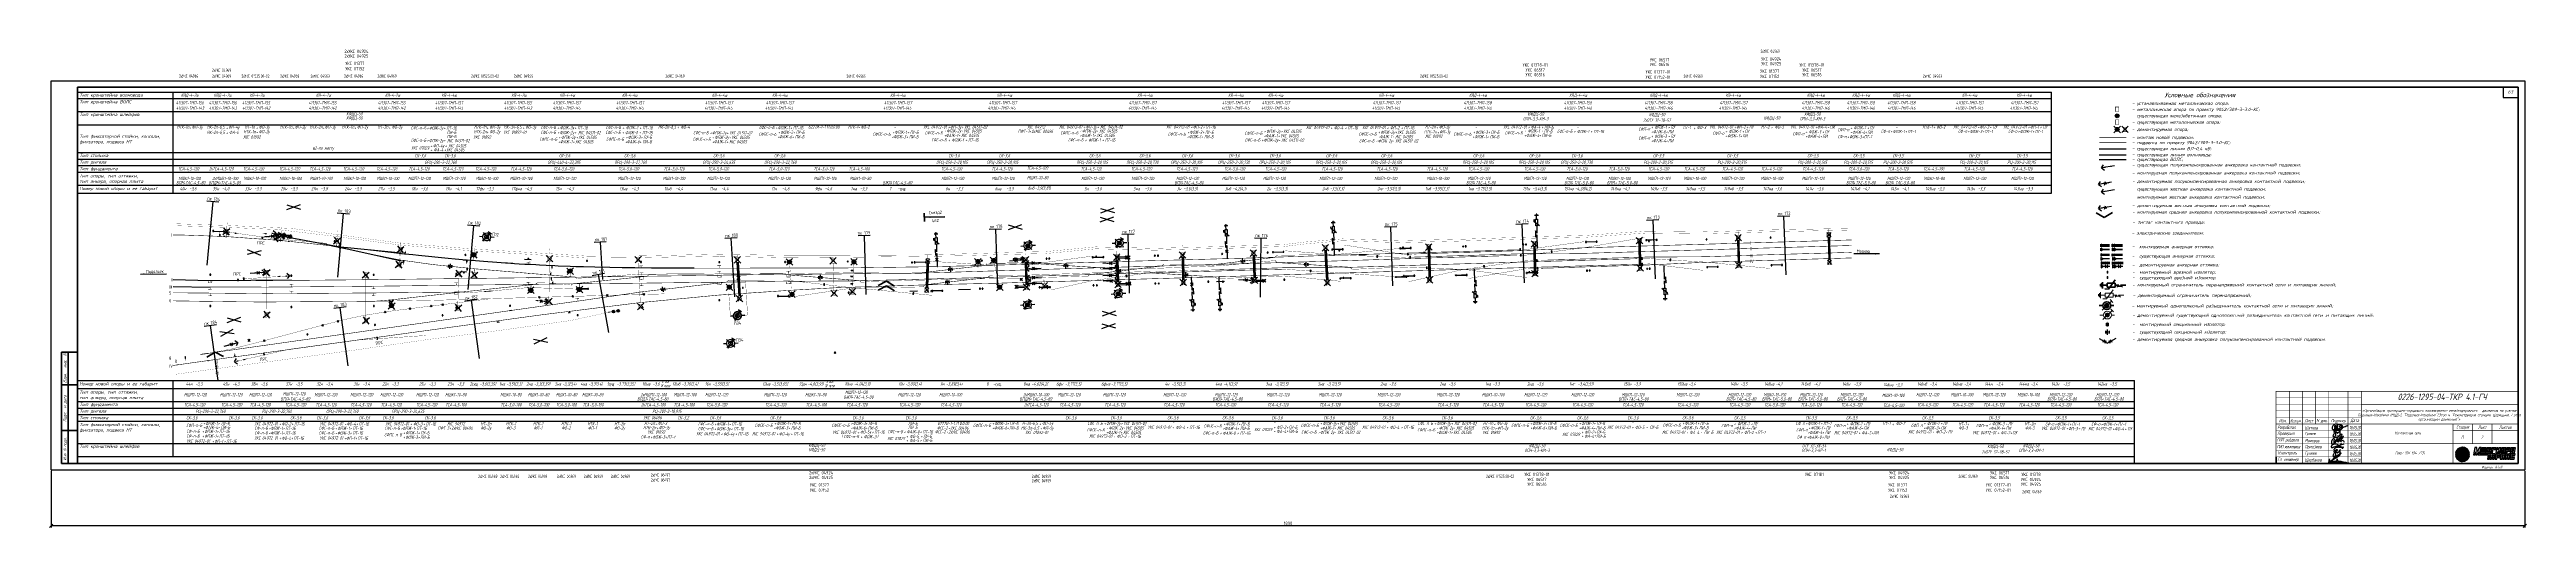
# Paper-space layout 'План КС (Съезды)' of a CAD drawing. Header units: metres. Extents: x -341 to 1552, y 246 to 610.
# The model-space entities are those that its viewports show. They can reach past a viewport. Long polylines and large blocks are cut down to what shows.
import ezdxf
from ezdxf.enums import TextEntityAlignment as Align

# ---------------------------------------------------------------- set-up
doc = ezdxf.new("R2010")
doc.units = ezdxf.units.M
for name, pattern in [('ACAD_ISO05W100', [33, 24, -3, 0, -3, 0, -3]), ('ACAD_ISO06W100', [36, 24, -3, 0, -3, 0, -3, 0, -3]), ('Cплошная_2_00', [0]), ('HIDDEN', [0.375, 0.25, -0.125]), ('штриховая', [19.05, 12.7, -6.35])]:
    doc.linetypes.add(name, pattern=pattern)
doc.layers.get('Defpoints').update_dxf_attribs({"color": 4})
for name, color, linetype, lineweight in [('02_КС(П)_Контакт_сеть_сущ @ 1', 7, 'Continuous', 15), ('N_p_podves', 1, 'Continuous', 40), ('N_p_podves @ 1', 1, 'Continuous', 40), ('N_p_podves_1КП', 1, 'Continuous', 40), ('N_p_podves_2КП', 1, 'Continuous', 40), ('МГТ_СТ_УКЛОН', 10, 'Continuous', 18), ('ТКР 08.07.16', 7, 'Continuous', 30)]:
    doc.layers.add(name, color=color, linetype=linetype, lineweight=lineweight)
for name, color, linetype in [('DEMONTAG', 1, 'Continuous'), ('N_opn', 1, 'Continuous'), ('N_p_fider_1 ЭТАП', 3, 'Continuous'), ('P_piket (новые)', 7, 'Continuous'), ('P_ps_psi_prs_2 ЭТАП', 1, 'Continuous'), ('P_userhelp', 6, 'Continuous'), ('P_userhelp_1', 6, 'Continuous'), ('P_userhelp_стойки', 1, 'Continuous'), ('S_opor', 7, 'Continuous'), ('S_p_podves_1КП', 7, 'Continuous'), ('S_zig', 7, 'Continuous'), ('S_ZIGZAG', 7, 'Continuous'), ('Демонтаж пути', 1, 'Continuous'), ('КС_ОПОРЫ В МАСШТАБЕ', 6, 'Continuous'), ('КС_П_Опоры_Прект УКС', 6, 'Continuous'), ('КС_СЕТКА_НОВЫЕ НОМЕРА ОПОР', 7, 'Continuous'), ('МГТ_СТ_ОФОРМЛЕНИЕ_ЛИСТА', 7, 'Continuous'), ('непрорисоанный путь', 7, 'Continuous'), ('номера путей', 250, 'WL'), ('оформление', 7, 'Continuous'), ('Сетка', 7, 'Continuous'), ('Сетка анкера  I путь', 7, 'Continuous'), ('СЕТКА ГАБАРИТ', 7, 'Continuous'), ('Сетка конс стойки I путь', 7, 'Continuous'), ('Сетка консоли I путь', 7, 'Continuous'), ('Сетка Кр-ны ОПН', 7, 'Continuous'), ('Сетка Кр-ны ПРИВОДА', 7, 'Continuous'), ('Сетка Кр-ны РАЗЪЕД', 7, 'Continuous'), ('Сетка крон-ны ВОЛНОВОДА', 7, 'Continuous'), ('Сетка крон-ны ВОЛС', 7, 'Continuous'), ('Сетка крон-ны ШЛЕЙФОВ', 7, 'Continuous'), ('Сетка Опоры I путь', 7, 'Continuous'), ('Сетка оттяжки  I путь', 7, 'Continuous'), ('Сетка подвес  НТ I путь', 7, 'Continuous'), ('Сетка Ригели I путь', 7, 'Continuous'), ('СЕТКА столики для ж.п.', 7, 'Continuous'), ('Сетка узлы кр-я КОНСОЛЕЙ', 7, 'Continuous'), ('Сетка узлы кр-я кр-в ШЛЕЙФОВ', 7, 'Continuous'), ('Сетка фиксаторы I путь', 7, 'Continuous'), ('Сетка фундаменты I путь', 7, 'ACAD_ISO05W100'), ('Шаблон чертежа', 7, 'Continuous')]:
    doc.layers.add(name, color=color, linetype=linetype)
doc.layers.get('P_userhelp').off()
doc.layers.get('P_userhelp').freeze()
doc.layers.get('P_userhelp_1').off()
doc.styles.add('00 ТЭЛП  25', font='gost.shx', dxfattribs={"height": 2.5})
doc.styles.add('00 ТЭЛП 00', font='gost.shx')
doc.styles.add('00 ТЭЛП 30', font='gost.shx', dxfattribs={"height": 3})
doc.styles.add('GostB_TTF', font='')
doc.styles.get("Standard").update_dxf_attribs({"font": 'arial.ttf'})
doc.styles.add('СПДС', font='spds.shx', dxfattribs={"oblique": 15})
doc.styles.add('СПДС_2.5', font='spds.shx', dxfattribs={"width": 0.9, "oblique": 15, "height": 2.5})
doc.styles.add('СПДС_5', font='spds.shx', dxfattribs={"width": 0.9, "oblique": 15, "height": 5})
doc.styles.add('Уклоноуказатели', font='SPDS.shx', dxfattribs={"oblique": 15, "height": 2})
doc.styles.add('Шаблон 1.5', font='simplex.shx', dxfattribs={"height": 1.5})
doc.styles.add('Шаблон 2.5', font='simplex.shx', dxfattribs={"width": 0.7, "oblique": 15, "height": 2.5})
doc.styles.get('GostB_TTF').set_extended_font_data('GOST type B')
doc.linetypes.add('WL', pattern='A,100,-5,["WL",Standard,S=3,R=0,X=-3,Y=-2],-2.5', length=107.5)
doc.linetypes.add('WL ПЭ-40', pattern='A,33.6,-1,[1,uks_lt,S=1,R=0,X=0,Y=-0.5],-5.4', length=40)
doc.linetypes.add('ВЛ2', pattern='A,15.3,-2.35,["WL",GostB_TTF,S=1.5,R=0,X=-1.2,Y=-0.75],-2.35', length=20)
doc.linetypes.add('Волновод', pattern='A,100.7,-7.2,["~",Standard,S=2.5,R=0,X=-2.54,Y=-1.4],-4.35', length=112.25)
doc.linetypes.add('Волновод1', pattern='A,35.8,-2.1,["~",GostB_TTF,S=3,R=0,X=-1.1,Y=-1.05],-2.1', length=40)
doc.linetypes.add('Волновод2', pattern='A,15.8,-2.1,["~",GostB_TTF,S=3,R=0,X=-1.1,Y=-1.05],-2.1', length=20)
doc.linetypes.add('ВОЛС1', pattern='A,33.6,-3.2,["ВОЛС",GostB_TTF,S=1.5,R=0,X=-2.2,Y=-0.75],-3.2', length=40)
doc.linetypes.add('Кабель1', pattern='A,35.3,-2.35,["WK",GostB_TTF,S=1.5,R=0,X=-1.4,Y=-0.75],-2.35', length=40)
doc.dimstyles.new('ISO-25', dxfattribs={"dimtxt": 2.5, "dimasz": 2.5, "dimexe": 1.25, "dimexo": 0.625, "dimtad": 1, "dimtxsty": '00 ТЭЛП  25', "dimblk": 'OBLIQUE', "dimcen": 2.5, "dimadec": 0, "dimazin": 0, "dimtfac": 1, "dimtmove": 0, "dimatfit": 3, "dimfxl": 1, "dimarcsym": 0})

# ---------------------------------------------------------------- blocks, each defined once
blk = doc.blocks.new('*U381')
at = {"color": 0, "linetype": 'ByBlock', "lineweight": -2}
blk.add_line((0, 0), (9.97, 0), dxfattribs=at)
at = {"color": 0, "linetype": 'ByBlock', "lineweight": -2, "extrusion": (0, 1e-16, -1)}
blk.add_solid([(-1.54, 0.3), (-1.54, -0.3), (0, 0)], dxfattribs=at)
blk = doc.blocks.new('*U382')
at = {"color": 0, "linetype": 'ByBlock', "lineweight": -2}
blk.add_line((0, 0), (9.76, 0), dxfattribs=at)
at = {"color": 0, "linetype": 'ByBlock', "lineweight": -2, "extrusion": (0, 1e-16, -1)}
blk.add_solid([(-1.54, 0.3), (-1.54, -0.3), (0, 0)], dxfattribs=at)
blk = doc.blocks.new('_Oblique')
at = {"color": 0, "linetype": 'ByBlock', "lineweight": -2}
blk.add_line((-0.5, -0.5), (0.5, 0.5), dxfattribs=at)
blk = doc.blocks.new('*D962')
at = {"layer": 'Defpoints', "color": 0, "lineweight": -2, "transparency": 16777216}
for p, q in [((-339.4, 288.8), (-339.4, 245.5)), ((1550.6, 288.8), (1550.6, 245.5)), ((1550.6, 246.8), (-339.4, 246.8))]:
    blk.add_line(p, q, dxfattribs=at)
at = {"layer": 'Defpoints', "color": 0, "transparency": 16777216}
for p in [(-339.4, 289.4), (1550.6, 289.4), (-339.4, 246.8)]:
    blk.add_point(p, dxfattribs=at)
at = {"layer": 'Defpoints', "color": 0, "lineweight": -2, "transparency": 16777216, "xscale": 2.5, "yscale": 2.5, "zscale": 2.5, "rotation": 180}
blk.add_blockref('_Oblique', (-339.4, 246.8), dxfattribs=at)
at = {"layer": 'Defpoints', "color": 0, "lineweight": -2, "transparency": 16777216, "xscale": 2.5, "yscale": 2.5, "zscale": 2.5}
blk.add_blockref('_Oblique', (1550.6, 246.8), dxfattribs=at)
at = {"layer": 'Defpoints', "color": 0, "transparency": 16777216, "insert": (605.6, 248.7), "char_height": 2.5, "attachment_point": 5, "style": '00 ТЭЛП  25'}
blk.add_mtext('1890', dxfattribs=at)
blk = doc.blocks.new('S_OPOR_GB')
h = blk.add_hatch(color=256)
edge = h.paths.add_edge_path()
edge.add_arc((0, 0), 1.5, 0, 360)
at = {"ltscale": 0.8}
blk.add_circle((0, 0), 1.5, dxfattribs=at)
blk = doc.blocks.new('S_OPOR_GB_BKONS_BKRON')
blk.add_blockref('S_OPOR_GB', (0, 0))
blk = doc.blocks.new('*U143')
at = {"color": 1, "lineweight": 30, "ltscale": 2}
for p, q in [((-2.5, 2.5), (2.5, -2.5)), ((-2.5, -2.5), (2.5, 2.5))]:
    blk.add_line(p, q, dxfattribs=at)
blk.add_blockref('S_OPOR_GB_BKONS_BKRON', (0, 0))
blk = doc.blocks.new('*U518')
blk.add_blockref('S_OPOR_GB_BKONS_BKRON', (0, 0))
blk = doc.blocks.new('*U268')
at = {"const_width": 0.3}
blk.add_lwpolyline([(-1.3, 1.75), (1.3, 1.75), (1.3, -1.75), (-1.3, -1.75)], close=True, dxfattribs=at)
at = {"layer": 'Defpoints'}
blk.add_point((0, 0), dxfattribs=at)
blk = doc.blocks.new('*U1374')
at = {"lineweight": -3}
for q in [(1.3, 2.5), (2.5, -1.3)]:
    blk.add_line((0, 0), q, dxfattribs=at)
at = {"lineweight": -3, "extrusion": (-2.14463e-17, 9.76732e-17, -1)}
blk.add_solid([(-2.7, 1.5), (-3, 0.4), (0, 0)], dxfattribs=at)
at = {"lineweight": -3}
blk.add_solid([(6.9, 1.6), (6.5, 2.7), (9.5, 3.1)], dxfattribs=at)
blk = doc.blocks.new('*U1375')
at = {"lineweight": -3}
for q in [(1.7, 2.3), (2.3, -1.7)]:
    blk.add_line((0, 0), q, dxfattribs=at)
at = {"lineweight": -3, "extrusion": (-6.25391e-18, 9.98043e-17, -1)}
blk.add_solid([(-2.9, 1.1), (-3.1, -0.1), (0, 0)], dxfattribs=at)
at = {"lineweight": -3}
blk.add_solid([(7.1, 0.5), (6.8, 1.6), (9.9, 1.6)], dxfattribs=at)
blk = doc.blocks.new('*U1376')
at = {"ltscale": 0.8}
for p in [(-6.3, 3.4), (6.3, 3.6)]:
    blk.add_line(p, (0, 0), dxfattribs=at)
for points in [[(-3.9, 1.6), (-3.5, 2.5), (-6.3, 3.4)], [(3.9, 1.7), (3.4, 2.5), (6.3, 3.6)]]:
    blk.add_solid(points, dxfattribs=at)
blk = doc.blocks.new('N_VOZDUSH')
at = {"lineweight": 0, "ltscale": 5, "true_color": 0xffffff}
blk.add_hatch(color=7, dxfattribs=at).paths.add_polyline_path([(0.8, 0.8), (0.2, 0.8), (0.2, -0.7), (0.8, -0.7)])
at = {"lineweight": 0, "const_width": 0.229}
for points in [[(0.1, 0.9), (0.1, -0.8)], [(0.9, 0.9), (0.9, -0.8)]]:
    blk.add_lwpolyline(points, dxfattribs=at)
at = {"color": 7, "lineweight": 0, "ltscale": 5, "true_color": 0xffffff}
blk.add_lwpolyline([(0.8, 0.8), (0.2, 0.8), (0.2, -0.7), (0.8, -0.7)], close=True, dxfattribs=at)
blk = doc.blocks.new('N_OTTG2')
at = {"color": 0, "ltscale": 0.8}
for p, q in [((-8, 1), (-8, -1)), ((-6.7, 0), (-8, 1)), ((-1.4, 0.5), (-7.4, 0.5)), ((-8, -1), (-6.7, 0)), ((-1.4, -0.5), (-7.4, -0.5))]:
    blk.add_line(p, q, dxfattribs=at)
blk = doc.blocks.new('Существующие оттяжки')
at = {"linetype": 'Волновод'}
blk.add_blockref('N_OTTG2', (0, 0), dxfattribs=at)
blk = doc.blocks.new('Z_DEMONT')
at = {"color": 1, "lineweight": -3, "ltscale": 0.8}
for p, q in [((-1, 1), (1, -1)), ((-1, -1), (1, 1))]:
    blk.add_line(p, q, dxfattribs=at)
blk = doc.blocks.new('D_OTTG2')
at = {"ltscale": 0.8}
for p, q in [((-6.7, 0), (-8, 1)), ((-8, 1), (-8, -1)), ((-1.4, 0.5), (-7.4, 0.5)), ((-8, -1), (-6.7, 0)), ((-1.4, -0.5), (-7.4, -0.5))]:
    blk.add_line(p, q, dxfattribs=at)
blk.add_blockref('Z_DEMONT', (-4, 0))
blk = doc.blocks.new('*U116')
blk.add_blockref('D_OTTG2', (0, 0))
blk = doc.blocks.new('N_OTTG1')
at = {"color": 0, "ltscale": 0.8}
for p, q in [((-6.7, 0), (-8, 1)), ((-8, 1), (-8, -1)), ((-8, -1), (-6.7, 0)), ((-1.5, 0), (-6.7, 0))]:
    blk.add_line(p, q, dxfattribs=at)
blk = doc.blocks.new('*U1365')
at = {"linetype": 'Волновод'}
blk.add_blockref('N_OTTG1', (0, 0), dxfattribs=at)
blk = doc.blocks.new('*U1366')
at = {"linetype": 'Волновод'}
blk.add_blockref('N_OTTG1', (0, 0), dxfattribs=at)
blk = doc.blocks.new('D_OTTG1')
at = {"ltscale": 0.8}
for p, q in [((-8, 1), (-8, -1)), ((-6.7, 0), (-8, 1)), ((-8, -1), (-6.7, 0)), ((-1.4, 0), (-6.7, 0))]:
    blk.add_line(p, q, dxfattribs=at)
blk.add_blockref('Z_DEMONT', (-4, 0))
blk = doc.blocks.new('*U1367')
blk.add_blockref('D_OTTG1', (0, 0))
blk = doc.blocks.new('N_OTTG-dv-2')
at = {"color": 0, "ltscale": 0.8}
for p, q in [((1.4, 0.5), (7.4, 0.5)), ((6.7, 0), (8, 1)), ((8, -1), (6.7, 0)), ((8, 0), (9.4, 1)), ((8, 1), (8, -1)), ((9.4, -1), (8, 0)), ((9.4, 1), (9.4, -1)), ((1.4, -0.5), (7.4, -0.5))]:
    blk.add_line(p, q, dxfattribs=at)
blk = doc.blocks.new('*U853')
at = {"linetype": 'Волновод', "rotation": 180}
blk.add_blockref('N_OTTG-dv-2', (0, 0), dxfattribs=at)
blk = doc.blocks.new('D_OTTG-dv-2')
at = {"color": 0, "ltscale": 0.8}
for p, q in [((-9.4, -1), (-9.4, 1)), ((-9.4, 1), (-8, 0)), ((-8, -1), (-8, 1)), ((-8, 1), (-6.7, 0)), ((-1.4, 0.5), (-7.4, 0.5)), ((-8, 0), (-9.4, -1)), ((-6.7, 0), (-8, -1)), ((-1.4, -0.5), (-7.4, -0.5))]:
    blk.add_line(p, q, dxfattribs=at)
blk.add_blockref('Z_DEMONT', (-4, 0))
blk = doc.blocks.new('*U1371')
blk.add_blockref('D_OTTG-dv-2', (0, 0))
blk = doc.blocks.new('N_OTTG1_dv')
at = {"color": 0, "ltscale": 0.8}
for p, q in [((-8, 0), (-9.3, 1)), ((-9.3, 1), (-9.3, -1)), ((-9.3, -1), (-8, 0)), ((-6.7, 0), (-8, 1)), ((-8, 1), (-8, -1)), ((-8, -1), (-6.7, 0)), ((-1.5, 0), (-6.7, 0))]:
    blk.add_line(p, q, dxfattribs=at)
blk = doc.blocks.new('*U1372')
at = {"linetype": 'Волновод'}
blk.add_blockref('N_OTTG1_dv', (0, 0), dxfattribs=at)
blk = doc.blocks.new('*U1373')
at = {"linetype": 'Волновод'}
blk.add_blockref('N_OTTG1_dv', (0, 0), dxfattribs=at)
blk = doc.blocks.new('A$C18C13484')
at = {"color": 0, "ltscale": 0.8}
for p, q in [((-8, 0), (-9.4, 1)), ((-9.4, 1), (-9.4, -1)), ((-6.7, 0), (-8, 1)), ((-8, 1), (-8, -1)), ((-9.4, -1), (-8, 0)), ((-8, -1), (-6.7, 0)), ((-1.5, 0), (-6.7, 0))]:
    blk.add_line(p, q, dxfattribs=at)
blk.add_blockref('Z_DEMONT', (-4, 0))
blk = doc.blocks.new('*U1368')
blk.add_blockref('A$C18C13484', (0, 0))
blk = doc.blocks.new('*U1369')
at = {"color": 0}
for q in [(1.3, 2.5), (2.5, -1.3)]:
    blk.add_line((0, 0), q, dxfattribs=at)
at = {"color": 0, "extrusion": (-3.09161e-17, 9.5101e-17, -1)}
blk.add_solid([(-2.7, 1.5), (-3.1, 0.4), (0, 0)], dxfattribs=at)
blk = doc.blocks.new('*U1364')
at = {"color": 0}
for q in [(1.7, 2.3), (2.3, -1.7)]:
    blk.add_line((0, 0), q, dxfattribs=at)
at = {"color": 0, "extrusion": (-1.42027e-17, 9.89863e-17, -1)}
blk.add_solid([(-2.9, 1), (-3.1, -0.2), (0, 0)], dxfattribs=at)
blk = doc.blocks.new('*U1384')
for p, q in [((0, -4), (0, 0)), ((-4.2, -8.2), (2.9, -13.1)), ((-2.4, -17.8), (2.4, -17.8)), ((-1.6, -18.6), (1.6, -18.6)), ((-1.5, -8.2), (1.5, -8.2)), ((-1.5, -14.2), (-1.5, -8.2)), ((1.5, -14.2), (-1.5, -14.2)), ((0, -4), (1.6, -2.4)), ((0, -5.2), (0, -8.2)), ((0, -5.2), (1.6, -6.7)), ((0, -14.2), (0, -17.8)), ((0.8, -2.7), (0.8, -6.5)), ((1.5, -8.2), (1.5, -14.2)), ((2.9, -13.1), (2.9, -15.9)), ((-0.8, -19.4), (0.8, -19.4))]:
    blk.add_line(p, q)
blk = doc.blocks.new('*U1385')
h = blk.add_hatch(color=256)
h.dxf.hatch_style = 1
h.paths.add_polyline_path([(-5.8, 0, 1), (-5.8, 0, 1)])
h = blk.add_hatch(color=256)
h.dxf.hatch_style = 1
h.paths.add_polyline_path([(-1.5, 0, 1), (1.5, 0, 1)])
h = blk.add_hatch(color=256)
h.dxf.hatch_style = 1
h.paths.add_polyline_path([(5.3, 0, 1), (5.3, 0, 1)])
for p, q in [((-3, 0), (-5.8, 0)), ((-5.8, 0), (-5.8, 0)), ((3.5, 3.5), (-3.5, -3.5)), ((2.5, 4.6), (4.6, 2.5)), ((3, 0), (5.3, 0)), ((5.3, 0), (5.3, 0))]:
    blk.add_line(p, q)
for radius in [3, 1.5]:
    blk.add_circle((0, 0), radius)
at = {"style": '00 ТЭЛП 30', "flags": 8}
blk.add_attdef('ПОДПИСЬ', text='', height=3, dxfattribs=at).set_placement((0, -6.9), align=Align.CENTER)
blk = doc.blocks.new('*U1386')
h = blk.add_hatch(color=256)
h.dxf.hatch_style = 1
h.paths.add_polyline_path([(-5.8, 0, 1), (-5.8, 0, 1)])
h = blk.add_hatch(color=256)
h.dxf.hatch_style = 1
h.paths.add_polyline_path([(-1.5, 0, 1), (1.5, 0, 1)])
h = blk.add_hatch(color=256)
h.dxf.hatch_style = 1
h.paths.add_polyline_path([(5.3, 0, 1), (5.3, 0, 1)])
for p, q in [((-3, 0), (-5.8, 0)), ((-5.8, 0), (-5.8, 0)), ((3.5, 3.5), (-3.5, -3.5)), ((2.5, 4.6), (4.6, 2.5)), ((3, 0), (5.3, 0)), ((5.3, 0), (5.3, 0))]:
    blk.add_line(p, q)
for radius in [3, 1.5]:
    blk.add_circle((0, 0), radius)
at = {"style": '00 ТЭЛП 30', "flags": 8}
blk.add_attdef('ПОДПИСЬ', text='', height=3, dxfattribs=at).set_placement((0, -6.9), align=Align.CENTER)
blk = doc.blocks.new('S_IZ_SECTION')
at = {"color": 0, "lineweight": 30, "ltscale": 0.8}
for p, q in [((-0.2, -1), (-0.2, 1)), ((1, -2), (1, 2)), ((2.2, 1), (2.2, -1))]:
    blk.add_line(p, q, dxfattribs=at)
at = {"color": 7, "ltscale": 0.5, "true_color": 0xffffff, "const_width": 0.313, "flags": 128}
blk.add_lwpolyline([(0.4, 1), (0.4, -1)], dxfattribs=at)
at = {"color": 7, "ltscale": 0.3, "true_color": 0xffffff, "const_width": 0.313, "flags": 128}
blk.add_lwpolyline([(1.6, 1), (1.6, -1)], dxfattribs=at)
at = {"color": 0, "ltscale": 0.8, "style": 'Шаблон 2.5', "flags": 4}
blk.add_attdef('N_IZ_SECTION', text='', height=2.5, dxfattribs=at).set_placement((1.1, 7.7), align=Align.CENTER)
blk = doc.blocks.new('N_IZ_SECTION')
at = {"lineweight": 0, "ltscale": 5, "true_color": 0xffffff}
for points in [[(0.9, 1), (0.1, 1), (0.1, -1), (0.9, -1)], [(1.1, 1), (1.9, 1), (1.9, -1), (1.1, -1)]]:
    blk.add_hatch(color=7, dxfattribs=at).paths.add_polyline_path(points)
at = {"const_width": 0.25}
for points in [[(0, 1), (0, -1)], [(1, 2), (1, -2)], [(2, 1), (2, -1)]]:
    blk.add_lwpolyline(points, dxfattribs=at)
at = {"color": 7, "lineweight": 0, "ltscale": 5, "true_color": 0xffffff}
for points in [[(0.9, 1), (0.1, 1), (0.1, -1), (0.9, -1)], [(1.1, 1), (1.9, 1), (1.9, -1), (1.1, -1)]]:
    blk.add_lwpolyline(points, close=True, dxfattribs=at)
at = {"color": 0, "ltscale": 0.8, "style": 'Шаблон 2.5', "flags": 4}
blk.add_attdef('N_IZ_SECTION', text='', height=2.5, dxfattribs=at).set_placement((1.1, 7.7), align=Align.CENTER)
blk = doc.blocks.new('D_A_SA')
for p in [(-6.3, 3.5), (6.3, 3.5)]:
    blk.add_line(p, (0, 0))
for points in [[(-3.9, 1.6), (-3.4, 2.4), (-6.3, 3.5)], [(3.9, 1.6), (3.4, 2.4), (6.3, 3.5)]]:
    blk.add_solid(points)
at = {"linetype": 'Волновод'}
for p, rotation in [((-2.1, 1.2), 330.6165342764528), ((2.2, 1.2), 29.14494150273646)]:
    blk.add_blockref('Z_DEMONT', p, dxfattribs=dict(at, rotation=rotation))
blk = doc.blocks.new('*U1387')
at = {"color": 0}
blk.add_blockref('D_A_SA', (0, 0), dxfattribs=at)
blk = doc.blocks.new('*U265')
at = {"const_width": 0.3}
blk.add_lwpolyline([(-1.3, 1.75), (1.3, 1.75), (1.3, -1.75), (-1.3, -1.75)], close=True, dxfattribs=at)
at = {"layer": 'Defpoints'}
blk.add_point((0, 0), dxfattribs=at)
blk = doc.blocks.new('*U480')
at = {"const_width": 0.3}
blk.add_lwpolyline([(-1.3, 1.75), (1.3, 1.75), (1.3, -1.75), (-1.3, -1.75)], close=True, dxfattribs=at)
at = {"layer": 'Defpoints'}
blk.add_point((0, 0), dxfattribs=at)
blk = doc.blocks.new('*U865')
at = {"lineweight": -3}
for q in [(1.4, 2.4), (2.4, -1.4)]:
    blk.add_line((0, 0), q, dxfattribs=at)
at = {"lineweight": -3, "extrusion": (-1.59297e-17, 9.87231e-17, -1)}
blk.add_solid([(-2.8, 1.3), (-3.1, 0.2), (0, 0)], dxfattribs=at)
at = {"lineweight": -3}
blk.add_solid([(7, 1.2), (6.6, 2.3), (9.7, 2.6)], dxfattribs=at)
blk = doc.blocks.new('*U863')
blk.add_blockref('S_OPOR_GB_BKONS_BKRON', (0, 0))
blk = doc.blocks.new('*U362')
at = {"ltscale": 0.8}
h = blk.add_hatch(color=256, dxfattribs=at)
edge = h.paths.add_edge_path()
edge.add_arc((0, 0), 0.411, 0, 360, ccw=False)
blk.add_line((0, 0), (0, 1.6), dxfattribs=at)
blk.add_solid([(-0.3, 1.6), (0.3, 1.6), (0, 3.6)], dxfattribs=at)
at = {"ltscale": 0.8, "style": 'Шаблон 1.5', "flags": 4}
blk.add_attdef('N_ZIG_ZNACHENIE', text='', height=1.5, dxfattribs=at).set_placement((0, 0.9), align=Align.CENTER)
blk = doc.blocks.new('*U348')
at = {"lineweight": 40, "ltscale": 0.8, "const_width": 0.4}
blk.add_lwpolyline([(0, -1.5), (0, -4.8)], dxfattribs=at)
blk.add_blockref('S_OPOR_GB_BKONS_BKRON', (0, 0))
blk = doc.blocks.new('*U384')
at = {"lineweight": 40, "ltscale": 2}
blk.add_line((0, -1.7), (0, -3.4), dxfattribs=at)
at = {"const_width": 0.3}
blk.add_lwpolyline([(-1.3, 1.7), (1.3, 1.7), (1.3, -1.7), (-1.3, -1.7)], close=True, dxfattribs=at)
at = {"lineweight": 40, "ltscale": 2}
blk.add_arc((0, -4.9), 1.5, 0, 180, dxfattribs=at)
at = {"layer": 'Defpoints'}
blk.add_point((0, 0), dxfattribs=at)
blk = doc.blocks.new('*U385')
at = {"ltscale": 0.8}
h = blk.add_hatch(color=0, dxfattribs=at)
edge = h.paths.add_edge_path()
edge.add_arc((0.1, 0.3), 0.411, 0, 360)
h = blk.add_hatch(color=0, dxfattribs=at)
edge = h.paths.add_edge_path()
edge.add_arc((0.1, -1.4), 0.411, 0, 360)
at = {"color": 0, "ltscale": 0.8}
blk.add_arc((0, -0.6), 0.845, 270.6614, 89.3386, dxfattribs=at)
at = {"color": 0, "ltscale": 0.8, "style": 'Шаблон 1.5', "flags": 4}
blk.add_attdef('N_PRS', text='', height=1.5, dxfattribs=at).set_placement((0.2, 0.7), align=Align.CENTER)
blk = doc.blocks.new('*U516')
at = {"const_width": 0.3}
blk.add_lwpolyline([(-1.3, 1.75), (1.3, 1.75), (1.3, -1.75), (-1.3, -1.75)], close=True, dxfattribs=at)
at = {"layer": 'Defpoints'}
blk.add_point((0, 0), dxfattribs=at)
blk = doc.blocks.new('N_KRON')
at = {"color": 0, "ltscale": 0.8, "const_width": 0.2}
blk.add_lwpolyline([(0, 3), (0, 0)], dxfattribs=at)
at = {"color": 1, "ltscale": 0.8, "const_width": 0.2}
blk.add_lwpolyline([(0, 3), (0, 3)], dxfattribs=at)
at = {"layer": 'Defpoints', "ltscale": 0.8, "const_width": 0.1}
blk.add_lwpolyline([(0, 6), (0, 3)], dxfattribs=at)
blk = doc.blocks.new('*U620')
at = {"const_width": 0.3}
blk.add_lwpolyline([(-1.3, 1.75), (1.3, 1.75), (1.3, -1.75), (-1.3, -1.75)], close=True, dxfattribs=at)
at = {"layer": 'Defpoints'}
blk.add_point((0, 0), dxfattribs=at)
at = {"color": 0}
blk.add_blockref('N_KRON', (0, 1.75), dxfattribs=at)
blk = doc.blocks.new('*U623')
at = {"const_width": 0.3}
blk.add_lwpolyline([(-1.3, 1.75), (1.3, 1.75), (1.3, -1.75), (-1.3, -1.75)], close=True, dxfattribs=at)
at = {"layer": 'Defpoints'}
blk.add_point((0, 0), dxfattribs=at)
at = {"color": 0}
blk.add_blockref('N_KRON', (0, 1.75), dxfattribs=at)
blk = doc.blocks.new('*U515')
at = {"const_width": 0.3}
blk.add_lwpolyline([(-1.3, 1.7), (1.3, 1.7), (1.3, -1.7), (-1.3, -1.7)], close=True, dxfattribs=at)
at = {"color": 0, "ltscale": 0.8, "const_width": 0.4}
blk.add_lwpolyline([(0, -1.7), (0, -4.8)], dxfattribs=at)
at = {"layer": 'Defpoints'}
blk.add_point((0, 0), dxfattribs=at)
blk = doc.blocks.new('*U517')
at = {"lineweight": 40, "ltscale": 0.8, "const_width": 0.4}
blk.add_lwpolyline([(0, -1.5), (0, -4.5)], dxfattribs=at)
blk.add_blockref('S_OPOR_GB_BKONS_BKRON', (0, 0))
blk = doc.blocks.new('*U942')
at = {"lineweight": 40, "ltscale": 2}
blk.add_line((0, -1.5), (0, -3), dxfattribs=at)
blk.add_arc((0, -4.5), 1.5, 0, 180, dxfattribs=at)
blk.add_blockref('S_OPOR_GB_BKONS_BKRON', (0, 0))
blk = doc.blocks.new('*U176')
at = {"const_width": 0.3}
blk.add_lwpolyline([(-1.3, 1.7), (1.3, 1.7), (1.3, -1.7), (-1.3, -1.7)], close=True, dxfattribs=at)
at = {"color": 0, "ltscale": 0.8, "const_width": 0.4}
blk.add_lwpolyline([(0, -1.7), (0, -4.8)], dxfattribs=at)
at = {"layer": 'Defpoints'}
blk.add_point((0, 0), dxfattribs=at)
at = {"color": 0}
blk.add_blockref('N_KRON', (0, 1.7), dxfattribs=at)
blk = doc.blocks.new('*U338')
at = {"lineweight": -3}
for q in [(1.5, 2.4), (2.4, -1.5)]:
    blk.add_line((0, 0), q, dxfattribs=at)
at = {"lineweight": -3, "extrusion": (-1.42859e-17, 9.89743e-17, -1)}
blk.add_solid([(-2.8, 1.3), (-3.1, 0.1), (0, 0)], dxfattribs=at)
at = {"lineweight": -3}
blk.add_solid([(7, 1.1), (6.7, 2.2), (9.7, 2.4)], dxfattribs=at)
blk = doc.blocks.new('*U531')
at = {"lineweight": -3}
for q in [(1.9, 2.1), (2.1, -1.9)]:
    blk.add_line((0, 0), q, dxfattribs=at)
at = {"lineweight": -3, "extrusion": (4.51556e-18, 9.9898e-17, -1)}
blk.add_solid([(-3, 0.8), (-3, -0.4), (0, 0)], dxfattribs=at)
at = {"lineweight": -3}
blk.add_solid([(7.1, -0.3), (7, 0.9), (10, 0.5)], dxfattribs=at)
blk = doc.blocks.new('*U331')
blk.add_blockref('S_OPOR_GB_BKONS_BKRON', (0, 0))
blk = doc.blocks.new('*U553')
at = {"lineweight": -3}
for q in [(-2.4, 1.5), (-1.5, -2.4)]:
    blk.add_line((0, 0), q, dxfattribs=at)
at = {"lineweight": -3, "extrusion": (1.25499e-17, -9.92094e-17, -1)}
blk.add_solid([(2.8, -1.2), (3.1, -0.1), (0, 0)], dxfattribs=at)
at = {"lineweight": -3}
blk.add_solid([(-7, -0.9), (-6.7, -2.1), (-9.8, -2.2)], dxfattribs=at)
blk = doc.blocks.new('S_ZIG_0')
at = {"ltscale": 0.8}
h = blk.add_hatch(color=256, dxfattribs=at)
edge = h.paths.add_edge_path()
edge.add_arc((0, 0), 0.411, -180, 180)
at = {"ltscale": 0.8, "style": 'Шаблон 1.5', "flags": 4}
blk.add_attdef('N_ZIG_0', text='', height=1.5, dxfattribs=at).set_placement((0, 0.8), align=Align.CENTER)
blk = doc.blocks.new('*U306')
at = {"ltscale": 0.8}
h = blk.add_hatch(color=256, dxfattribs=at)
edge = h.paths.add_edge_path()
edge.add_arc((0, 0), 0.411, 0, 360)
blk.add_line((0, 0), (0, -1.6), dxfattribs=at)
blk.add_solid([(-0.3, -1.6), (0.3, -1.6), (0, -3.6)], dxfattribs=at)
at = {"ltscale": 0.8, "style": 'Шаблон 1.5', "flags": 4}
blk.add_attdef('N_ZIG_ZNACHENIE', text='', height=1.5, dxfattribs=at).set_placement((0, 0.9), align=Align.CENTER)
blk = doc.blocks.new('*U559')
for p, q in [((4.7, 16.3), (-4.7, 16.3)), ((0, 16.3), (0, -28.5))]:
    blk.add_line(p, q)
blk = doc.blocks.new('_Стойка без подкоса')
at = {"layer": 'P_userhelp_стойки', "color": 0, "ltscale": 0.5, "const_width": 0.32}
blk.add_lwpolyline([(0, 0), (0, -1.9), (1.4, -1.9), (-1.4, -1.9)], dxfattribs=at)
blk = doc.blocks.new('*U270')
blk.add_blockref('_Стойка без подкоса', (0, 1.9))
blk = doc.blocks.new('A$C62177B7A')
for p, q in [((-0.335, 0.335), (-0.335, -0.335)), ((0.335, 0.335), (-0.335, 0.335)), ((0.335, -0.335), (0.335, 0.335)), ((-0.335, -0.335), (0.335, -0.335))]:
    blk.add_line(p, q)
at = {"layer": 'Defpoints'}
for p, q in [((-0.335, 0.335), (0.335, -0.335)), ((0.335, 0.335), (-0.335, -0.335)), ((-0.335, 0), (0.335, 0)), ((0, 0.335), (0, -0.335))]:
    blk.add_line(p, q, dxfattribs=at)
blk = doc.blocks.new('*U85')
for p, q in [((0.11, 0.605), (-0.11, 0.605)), ((-0.11, 0.605), (-0.11, 0.065)), ((-0.11, 0.065), (0.11, 0.065)), ((0.11, 0.065), (0.11, 0.605))]:
    blk.add_line(p, q)
at = {"layer": 'Defpoints'}
for p, q in [((0.11, 0.065), (-0.11, 0.605)), ((-0.11, 0.065), (0.11, 0.605)), ((0.11, 0.335), (-0.11, 0.335)), ((0, 0.065), (0, 0.605))]:
    blk.add_line(p, q, dxfattribs=at)
blk.add_blockref('A$C62177B7A', (0, 0.335))
blk = doc.blocks.new('Z_POINT')
at = {"ltscale": 0.8}
h = blk.add_hatch(color=0, dxfattribs=at)
edge = h.paths.add_edge_path()
edge.add_arc((0, 0), 0.411, -180, 180)
blk = doc.blocks.new('*U578')
at = {"xscale": -1, "rotation": 180}
blk.add_blockref('_Стойка без подкоса', (0, -1.9), dxfattribs=at)
blk = doc.blocks.new('_Стойка пер.')
at = {"layer": 'P_userhelp_стойки', "color": 0, "ltscale": 0.5, "const_width": 0.32}
blk.add_lwpolyline([(1.4, 0), (1.4, -1.8), (-1.4, -1.8), (-1.4, 0)], dxfattribs=at)
blk = doc.blocks.new('*U121')
blk.add_blockref('_Стойка пер.', (0, 1.8))
blk = doc.blocks.new('*U591')
at = {"xscale": -1, "rotation": 180}
blk.add_blockref('_Стойка пер.', (0, -1.8), dxfattribs=at)
blk = doc.blocks.new('*U383')
at = {"ltscale": 0.8}
for p in [(-6.3, -3.4), (6.3, -3.6)]:
    blk.add_line(p, (0, 0), dxfattribs=at)
for points in [[(-3.9, -1.6), (-3.5, -2.5), (-6.3, -3.4)], [(3.9, -1.7), (3.4, -2.5), (6.3, -3.6)]]:
    blk.add_solid(points, dxfattribs=at)
blk = doc.blocks.new('*U1224')
for p, q in [((0, 0), (-7.5, 0)), ((0.4, 0.3), (-0.3, 0.3)), ((-0.3, 0.3), (-0.3, -0.3)), ((0.4, -0.3), (0.4, 0.3)), ((-0.3, -0.3), (0.4, -0.3))]:
    blk.add_line(p, q)
at = {"layer": 'Defpoints'}
for p, q in [((-0.3, -0.3), (0.4, 0.3)), ((-0.3, 0.3), (0.4, -0.3)), ((0, 0.3), (0, -0.3)), ((-0.3, 0), (0.4, 0))]:
    blk.add_line(p, q, dxfattribs=at)
blk = doc.blocks.new('*U854')
at = {"linetype": 'Волновод', "xscale": -1, "rotation": 180}
blk.add_blockref('N_OTTG-dv-2', (0, 0), dxfattribs=at)
blk = doc.blocks.new('*U552')
at = {"linetype": 'Волновод', "xscale": -1}
blk.add_blockref('N_OTTG2', (0, 0), dxfattribs=at)
blk = doc.blocks.new('S_ZIG')
h = blk.add_hatch(color=256)
edge = h.paths.add_edge_path()
edge.add_arc((-0.1, 0.1), 0.411, 0, 360)
blk.add_line((-0.1, 0.1), (-0.1, -1.5))
blk.add_solid([(-0.4, -1.5), (0.2, -1.5), (-0.1, -3.5)])
blk = doc.blocks.new('S_KRON')
at = {"lineweight": 40, "ltscale": 0.8, "const_width": 0.2}
blk.add_lwpolyline([(0, 3), (0, 0)], dxfattribs=at)
at = {"layer": 'Defpoints', "lineweight": 40, "ltscale": 0.8, "const_width": 0.1}
blk.add_lwpolyline([(0, 6), (0, 3)], dxfattribs=at)
blk = doc.blocks.new('*U621')
at = {"lineweight": 40, "ltscale": 0.8, "const_width": 0.4}
blk.add_lwpolyline([(0, -1.5), (0, -4.5)], dxfattribs=at)
for name, p in [('S_OPOR_GB_BKONS_BKRON', (0, 0)), ('S_KRON', (0, 1.5))]:
    blk.add_blockref(name, p)
blk = doc.blocks.new('*U622')
for p, q in [((-0.5, 7.5), (-0.5, -18.6)), ((0.5, 7.5), (0.5, -18.6)), ((-0.5, -1.8), (-0.5, -18.6)), ((0.5, -1.8), (0.5, -18.6))]:
    blk.add_line(p, q)
at = {"layer": 'Defpoints'}
for p, q in [((-1.5, 11), (1.5, 7.5)), ((1.5, 11), (-1.5, 7.5)), ((-1.5, -18.6), (1.5, -22.1)), ((1.5, -18.6), (-1.5, -22.1))]:
    blk.add_line(p, q, dxfattribs=at)
at = {"layer": 'Defpoints', "const_width": 0.15}
for points in [[(-1.5, 11), (1.5, 11), (1.5, 7.5), (-1.5, 7.5)], [(-1.5, -18.6), (1.5, -18.6), (1.5, -22.1), (-1.5, -22.1)]]:
    blk.add_lwpolyline(points, close=True, dxfattribs=at)
blk = doc.blocks.new('*U158')
at = {"linetype": 'ByBlock'}
for p, q in [((-5.4, 0), (-3, 0)), ((-5.4, 0), (-3, 0)), ((-2.1, -3.5), (2.1, 3.5)), ((-2.1, -3.5), (2.1, 3.5)), ((0.8, 4.3), (3.4, 2.7)), ((0.8, 4.3), (3.4, 2.7)), ((5.7, 0), (3, 0)), ((5.7, 0), (3, 0))]:
    blk.add_line(p, q, dxfattribs=at)
for radius in [3, 3, 1.52, 1.52]:
    blk.add_circle((0, 0), radius, dxfattribs=at)
at = {"style": 'Шаблон 2.5', "flags": 4}
blk.add_attdef('(Л/Р)', (-4.9, 8.7), '', height=2.5, dxfattribs=at)
blk = doc.blocks.new('*U649')
for p, q in [((-0.5, 0), (-0.5, -18.6)), ((0.5, 0), (0.5, -18.6)), ((-0.5, -1.8), (-0.5, -18.6)), ((0.5, -1.8), (0.5, -18.6))]:
    blk.add_line(p, q)
at = {"layer": 'Defpoints'}
for p, q in [((-1.5, 3.5), (1.5, 0)), ((1.5, 3.5), (-1.5, 0)), ((-1.5, -18.6), (1.5, -22.1)), ((1.5, -18.6), (-1.5, -22.1))]:
    blk.add_line(p, q, dxfattribs=at)
at = {"layer": 'Defpoints', "const_width": 0.15}
for points in [[(-1.5, 3.5), (1.5, 3.5), (1.5, 0), (-1.5, 0)], [(-1.5, -18.6), (1.5, -18.6), (1.5, -22.1), (-1.5, -22.1)]]:
    blk.add_lwpolyline(points, close=True, dxfattribs=at)
blk = doc.blocks.new('*U651')
for p, q in [((-0.5, -1.3), (-0.5, -18.6)), ((-0.5, -1.8), (-0.5, -18.6)), ((0.5, -1.3), (0.5, -18.6)), ((0.5, -1.8), (0.5, -18.6))]:
    blk.add_line(p, q)
at = {"layer": 'Defpoints'}
for p, q in [((-1.5, 2.2), (1.5, -1.3)), ((1.5, 2.2), (-1.5, -1.3)), ((-1.5, -18.6), (1.5, -22.1)), ((1.5, -18.6), (-1.5, -22.1))]:
    blk.add_line(p, q, dxfattribs=at)
at = {"layer": 'Defpoints', "const_width": 0.15}
for points in [[(-1.5, 2.2), (1.5, 2.2), (1.5, -1.3), (-1.5, -1.3)], [(-1.5, -18.6), (1.5, -18.6), (1.5, -22.1), (-1.5, -22.1)]]:
    blk.add_lwpolyline(points, close=True, dxfattribs=at)
blk = doc.blocks.new('D_A_JESTK')
at = {"lineweight": -3}
for q in [(-11.1, -0.9), (-2.2, 1.8), (-1.8, -2.2)]:
    blk.add_line((0, 0), q, dxfattribs=at)
at = {"lineweight": -3, "extrusion": (0, -1e-16, -1)}
blk.add_solid([(3, -0.8), (3.1, 0.3), (0, 0)], dxfattribs=at)
at = {"linetype": 'Волновод'}
blk.add_blockref('Z_DEMONT', (-6, -0.5), dxfattribs=at)
blk = doc.blocks.new('*U110')
at = {"color": 0, "rotation": 0.8680198642231063}
blk.add_blockref('D_A_JESTK', (0, 0), dxfattribs=at)
blk = doc.blocks.new('D_A_PKOMP')
at = {"lineweight": -3}
for q in [(1.8, 2.2), (11.1, 1.1), (2.2, -1.8)]:
    blk.add_line((0, 0), q, dxfattribs=at)
at = {"lineweight": -3, "extrusion": (0, 1e-16, -1)}
blk.add_solid([(-2.9, 0.9), (-3.1, -0.3), (0, 0)], dxfattribs=at)
at = {"lineweight": -3}
blk.add_solid([(7.1, 0), (6.9, 1.2), (10, 1)], dxfattribs=at)
at = {"linetype": 'Волновод'}
blk.add_blockref('Z_DEMONT', (5.1, 0.5), dxfattribs=at)
blk = doc.blocks.new('*U652')
at = {"color": 0, "rotation": 180}
blk.add_blockref('D_A_PKOMP', (0, 0), dxfattribs=at)
blk = doc.blocks.new('*U678')
at = {"linetype": 'ByBlock'}
h = blk.add_hatch(color=256, dxfattribs=at)
h.paths.add_polyline_path([(-1.5, 0, 0.263194), (-0.8, -1.3), (0.8, 1.3, 0.583289)])
h.paths.add_polyline_path([(-0.8, -1.3, 0.583289), (1.5, 0, 0.263194), (0.8, 1.3)])
h = blk.add_hatch(color=256, dxfattribs=at)
h.paths.add_polyline_path([(-1.5, 0, 0.263194), (-0.8, -1.3), (0.8, 1.3, 0.583289)])
h.paths.add_polyline_path([(-0.8, -1.3, 0.583289), (1.5, 0, 0.263194), (0.8, 1.3)])
for p, q in [((-5.4, 0), (-3, 0)), ((-5.4, 0), (-3, 0)), ((-2.1, -3.5), (2.1, 3.5)), ((-2.1, -3.5), (2.1, 3.5)), ((0.8, 4.3), (3.4, 2.7)), ((0.8, 4.3), (3.4, 2.7)), ((5.7, 0), (3, 0)), ((5.7, 0), (3, 0))]:
    blk.add_line(p, q, dxfattribs=at)
at = {"color": 1, "linetype": 'ByBlock', "lineweight": 30, "ltscale": 0.5}
for p, q in [((-3, -3), (3, 3)), ((-3, 3), (3, -3))]:
    blk.add_line(p, q, dxfattribs=at)
at = {"linetype": 'ByBlock'}
for radius in [3, 3, 1.52, 1.52]:
    blk.add_circle((0, 0), radius, dxfattribs=at)
blk = doc.blocks.new('*U659')
at = {"color": 0, "rotation": 175.0816882391772}
blk.add_blockref('D_A_PKOMP', (0, 0), dxfattribs=at)
blk = doc.blocks.new('*U655')
for p, q in [((-0.5, -1.1), (-0.5, -18.6)), ((-0.5, -1.8), (-0.5, -18.6)), ((0.5, -1.1), (0.5, -18.6)), ((0.5, -1.8), (0.5, -18.6))]:
    blk.add_line(p, q)
at = {"layer": 'Defpoints'}
for p, q in [((-1.5, 2.4), (1.5, -1.1)), ((1.5, 2.4), (-1.5, -1.1)), ((-1.5, -18.6), (1.5, -22.1)), ((1.5, -18.6), (-1.5, -22.1))]:
    blk.add_line(p, q, dxfattribs=at)
at = {"layer": 'Defpoints', "const_width": 0.15}
for points in [[(-1.5, 2.4), (1.5, 2.4), (1.5, -1.1), (-1.5, -1.1)], [(-1.5, -18.6), (1.5, -18.6), (1.5, -22.1), (-1.5, -22.1)]]:
    blk.add_lwpolyline(points, close=True, dxfattribs=at)
blk = doc.blocks.new('*U656')
for p, q in [((-0.5, -1.2), (-0.5, -18.6)), ((-0.5, -1.8), (-0.5, -18.6)), ((0.5, -1.2), (0.5, -18.6)), ((0.5, -1.8), (0.5, -18.6))]:
    blk.add_line(p, q)
at = {"layer": 'Defpoints'}
for p, q in [((-1.5, 2.3), (1.5, -1.2)), ((1.5, 2.3), (-1.5, -1.2)), ((-1.5, -18.6), (1.5, -22.1)), ((1.5, -18.6), (-1.5, -22.1))]:
    blk.add_line(p, q, dxfattribs=at)
at = {"layer": 'Defpoints', "const_width": 0.15}
for points in [[(-1.5, 2.3), (1.5, 2.3), (1.5, -1.2), (-1.5, -1.2)], [(-1.5, -18.6), (1.5, -18.6), (1.5, -22.1), (-1.5, -22.1)]]:
    blk.add_lwpolyline(points, close=True, dxfattribs=at)
blk = doc.blocks.new('S_OPN')
at = {"linetype": 'ByBlock', "ltscale": 2}
h = blk.add_hatch(color=256, dxfattribs=at)
edge = h.paths.add_edge_path()
edge.add_arc((0, 0), 0.513, 148.3023, 508.3023)
for p, q in [((-1.8, 20.2), (-1.8, 21.8)), ((2.2, 17), (-1.8, 20.2)), ((1.5, 24.8), (-1.5, 24.8)), ((-0.8, 25.5), (0.9, 25.5)), ((-0.7, 22.1), (0.7, 22.1)), ((-0.7, 17), (-0.7, 22.1)), ((-0.3, 26), (0.3, 26)), ((0, 22.1), (0, 24.8)), ((0.7, 22.1), (0.7, 17)), ((0.7, 17), (-0.7, 17)), ((0, 17), (0, 11.3))]:
    blk.add_line(p, q, dxfattribs=at)
for p, q in [((0, 11.3), (-1.1, 13.1)), ((0, 10), (-1.1, 8.2)), ((-0.8, 8.5), (-0.8, 12.9))]:
    blk.add_line(p, q)
at = {"ltscale": 0.8}
blk.add_line((0, 10), (0, 0), dxfattribs=at)
blk = doc.blocks.new('D_OPN')
at = {"linetype": 'Волновод'}
for name, p in [('S_OPN', (0, 0)), ('Z_DEMONT', (0, 5.5))]:
    blk.add_blockref(name, p, dxfattribs=at)
blk = doc.blocks.new('*U692')
for p, q in [((-0.5, 4.5), (-0.5, -18.6)), ((0.5, 4.5), (0.5, -18.6)), ((-0.5, -1.8), (-0.5, -18.6)), ((0.5, -1.8), (0.5, -18.6))]:
    blk.add_line(p, q)
at = {"layer": 'Defpoints'}
for p, q in [((-1.5, 8), (1.5, 4.5)), ((1.5, 8), (-1.5, 4.5)), ((-1.5, -18.6), (1.5, -22.1)), ((1.5, -18.6), (-1.5, -22.1))]:
    blk.add_line(p, q, dxfattribs=at)
at = {"layer": 'Defpoints', "const_width": 0.15}
for points in [[(-1.5, 8), (1.5, 8), (1.5, 4.5), (-1.5, 4.5)], [(-1.5, -18.6), (1.5, -18.6), (1.5, -22.1), (-1.5, -22.1)]]:
    blk.add_lwpolyline(points, close=True, dxfattribs=at)
blk = doc.blocks.new('*U689')
for p, q in [((-0.5, 3), (-0.5, -18.6)), ((0.5, 3), (0.5, -18.6)), ((-0.5, -1.8), (-0.5, -18.6)), ((0.5, -1.8), (0.5, -18.6))]:
    blk.add_line(p, q)
at = {"layer": 'Defpoints'}
for p, q in [((-1.5, 6.5), (1.5, 3)), ((1.5, 6.5), (-1.5, 3)), ((-1.5, -18.6), (1.5, -22.1)), ((1.5, -18.6), (-1.5, -22.1))]:
    blk.add_line(p, q, dxfattribs=at)
at = {"layer": 'Defpoints', "const_width": 0.15}
for points in [[(-1.5, 6.5), (1.5, 6.5), (1.5, 3), (-1.5, 3)], [(-1.5, -18.6), (1.5, -18.6), (1.5, -22.1), (-1.5, -22.1)]]:
    blk.add_lwpolyline(points, close=True, dxfattribs=at)
blk = doc.blocks.new('*U691')
for p, q in [((-0.5, 0.5), (-0.5, -18.6)), ((0.5, 0.5), (0.5, -18.6)), ((-0.5, -1.8), (-0.5, -18.6)), ((0.5, -1.8), (0.5, -18.6))]:
    blk.add_line(p, q)
at = {"layer": 'Defpoints'}
for p, q in [((-1.5, 4), (1.5, 0.5)), ((1.5, 4), (-1.5, 0.5)), ((-1.5, -18.6), (1.5, -22.1)), ((1.5, -18.6), (-1.5, -22.1))]:
    blk.add_line(p, q, dxfattribs=at)
at = {"layer": 'Defpoints', "const_width": 0.15}
for points in [[(-1.5, 4), (1.5, 4), (1.5, 0.5), (-1.5, 0.5)], [(-1.5, -18.6), (1.5, -18.6), (1.5, -22.1), (-1.5, -22.1)]]:
    blk.add_lwpolyline(points, close=True, dxfattribs=at)
blk = doc.blocks.new('*U188')
for p, q in [((0, 0), (-8, 0)), ((0.375, 0.335), (-0.295, 0.335)), ((-0.295, 0.335), (-0.295, -0.335)), ((0.375, -0.335), (0.375, 0.335)), ((-0.295, -0.335), (0.375, -0.335))]:
    blk.add_line(p, q)
at = {"layer": 'Defpoints'}
for p, q in [((-0.295, -0.335), (0.375, 0.335)), ((-0.295, 0.335), (0.375, -0.335)), ((0.04, 0.335), (0.04, -0.335)), ((-0.295, 0), (0.375, 0))]:
    blk.add_line(p, q, dxfattribs=at)
blk = doc.blocks.new('*U724')
at = {"color": 0, "rotation": 193.4100597227774}
blk.add_blockref('D_A_PKOMP', (0, 0), dxfattribs=at)
blk = doc.blocks.new('*U864')
blk.add_blockref('S_OPOR_GB_BKONS_BKRON', (0, 0))
blk = doc.blocks.new('*U909')
at = {"color": 0, "rotation": 193.5599978520517}
blk.add_blockref('D_A_PKOMP', (0, 0), dxfattribs=at)
blk = doc.blocks.new('*U919')
at = {"lineweight": -3}
for q in [(1.5, 2.4), (2.4, -1.5)]:
    blk.add_line((0, 0), q, dxfattribs=at)
at = {"lineweight": -3, "extrusion": (-1.10253e-17, 9.93904e-17, -1)}
blk.add_solid([(-2.8, 1.2), (-3.1, 0), (0, 0)], dxfattribs=at)
at = {"lineweight": -3}
blk.add_solid([(7, 0.8), (6.7, 2), (9.8, 2.1)], dxfattribs=at)
blk = doc.blocks.new('*U920')
at = {"color": 0, "rotation": 185.2263195992145}
blk.add_blockref('D_A_PKOMP', (0, 0), dxfattribs=at)
blk = doc.blocks.new('*U921')
at = {"ltscale": 0.8}
h = blk.add_hatch(color=0, dxfattribs=at)
edge = h.paths.add_edge_path()
edge.add_arc((0.1, -0.6), 0.411, 0, 360)
h = blk.add_hatch(color=0, dxfattribs=at)
edge = h.paths.add_edge_path()
edge.add_arc((0.1, -1.4), 0.411, 0, 360)
at = {"color": 0, "ltscale": 0.8}
blk.add_arc((0.4, -1), 0.528, 234.2679, 125.7321, dxfattribs=at)
at = {"color": 0, "ltscale": 0.8, "style": 'Шаблон 1.5', "flags": 4}
blk.add_attdef('N_PRS', text='', height=1.5, dxfattribs=at).set_placement((0.2, 0.7), align=Align.CENTER)
blk = doc.blocks.new('*U922')
at = {"ltscale": 0.8}
h = blk.add_hatch(color=0, dxfattribs=at)
edge = h.paths.add_edge_path()
edge.add_arc((0.1, -0.3), 0.411, 0, 360)
h = blk.add_hatch(color=0, dxfattribs=at)
edge = h.paths.add_edge_path()
edge.add_arc((0.1, -1.4), 0.411, 0, 360)
at = {"color": 0, "ltscale": 0.8}
blk.add_arc((0.3, -0.9), 0.605, 247.6469, 112.3531, dxfattribs=at)
at = {"color": 0, "ltscale": 0.8, "style": 'Шаблон 1.5', "flags": 4}
blk.add_attdef('N_PRS', text='', height=1.5, dxfattribs=at).set_placement((0.2, 0.7), align=Align.CENTER)
blk = doc.blocks.new('*U936')
at = {"lineweight": -3}
for q in [(1.7, 2.2), (2.2, -1.7)]:
    blk.add_line((0, 0), q, dxfattribs=at)
at = {"lineweight": -3, "extrusion": (-2.2821e-18, 9.9974e-17, -1)}
blk.add_solid([(-2.9, 1), (-3.1, -0.2), (0, 0)], dxfattribs=at)
at = {"lineweight": -3}
blk.add_solid([(7.1, 0.2), (6.9, 1.4), (10, 1.2)], dxfattribs=at)
blk = doc.blocks.new('*D933')
at = {"layer": 'Defpoints', "color": 0, "lineweight": -2, "transparency": 16777216}
for p, q in [((10913.8, -5156.9), (10912.6, -5158.3)), ((10913.4, -5157.4), (10916.4, -5160)), ((10916.8, -5159.6), (10915.5, -5161))]:
    blk.add_line(p, q, dxfattribs=at)
at = {"layer": 'Defpoints', "color": 0, "transparency": 16777216}
for p in [(10914.2, -5156.4), (10916.4, -5160), (10917.2, -5159.1)]:
    blk.add_point(p, dxfattribs=at)
at = {"layer": 'Defpoints', "color": 0, "lineweight": -2, "transparency": 16777216, "xscale": 2.5, "yscale": 2.5, "zscale": 2.5}
for p, rotation in [((10913.4, -5157.4), 138.0618482460571), ((10916.4, -5160), 318.0618482460571)]:
    blk.add_blockref('_Oblique', p, dxfattribs=dict(at, rotation=rotation))
at = {"layer": 'Defpoints', "color": 0, "transparency": 16777216, "insert": (10913.6, -5160.1), "char_height": 2.5, "attachment_point": 5, "rotation": 138.0618, "style": '00 ТЭЛП  25'}
blk.add_mtext('4', dxfattribs=at)
blk = doc.blocks.new('*U937')
at = {"lineweight": -3}
for q in [(-2.5, 1.3), (-1.3, -2.5)]:
    blk.add_line((0, 0), q, dxfattribs=at)
at = {"lineweight": -3, "extrusion": (2.17789e-17, -9.75996e-17, -1)}
blk.add_solid([(2.7, -1.5), (3, -0.4), (0, 0)], dxfattribs=at)
at = {"lineweight": -3}
blk.add_solid([(-6.9, -1.6), (-6.5, -2.7), (-9.5, -3.1)], dxfattribs=at)
blk = doc.blocks.new('*U159')
at = {"linetype": 'ByBlock'}
for p, q in [((-5.4, 0), (-3, 0)), ((-5.4, 0), (-3, 0)), ((-2.1, -3.5), (2.1, 3.5)), ((-2.1, -3.5), (2.1, 3.5)), ((0.8, 4.3), (3.4, 2.7)), ((0.8, 4.3), (3.4, 2.7)), ((5.7, 0), (3, 0)), ((5.7, 0), (3, 0))]:
    blk.add_line(p, q, dxfattribs=at)
at = {"color": 1, "linetype": 'ByBlock', "lineweight": 30, "ltscale": 0.5}
for p, q in [((-3, -3), (3, 3)), ((-3, 3), (3, -3))]:
    blk.add_line(p, q, dxfattribs=at)
at = {"linetype": 'ByBlock'}
for radius in [3, 3, 1.52, 1.52]:
    blk.add_circle((0, 0), radius, dxfattribs=at)
at = {"style": 'Шаблон 2.5', "flags": 4}
blk.add_attdef('(Л/Р)', (-4.8, 8.1), '', height=2.5, dxfattribs=at)
blk = doc.blocks.new('*U955')
at = {"ltscale": 0.8}
h = blk.add_hatch(color=0, dxfattribs=at)
edge = h.paths.add_edge_path()
edge.add_arc((0.1, 0), 0.411, 0, 360)
h = blk.add_hatch(color=0, dxfattribs=at)
edge = h.paths.add_edge_path()
edge.add_arc((0.1, -1.4), 0.411, 0, 360)
at = {"color": 0, "ltscale": 0.8}
blk.add_arc((0.2, -0.7), 0.726, 261.2746, 98.7254, dxfattribs=at)
at = {"color": 0, "ltscale": 0.8, "style": 'Шаблон 1.5', "flags": 4}
blk.add_attdef('N_PRS', text='', height=1.5, dxfattribs=at).set_placement((0.2, 0.7), align=Align.CENTER)
blk = doc.blocks.new('_Фундамент ж.б.')
at = {"ltscale": 0.5}
blk.add_lwpolyline([(-0.335, -0.335), (0.335, -0.335), (0.335, 0.335), (-0.335, 0.335)], close=True, dxfattribs=at)
blk.add_circle((0, 0), 0.25, dxfattribs=at)
for p in [(-0.335, 0), (0, 0.335), (0, 0.335), (0.335, 0), (0, -0.335), (0, -0.335)]:
    blk.add_point(p, dxfattribs=at)
at = {"layer": 'Defpoints', "ltscale": 0.5}
for p, q in [((-0.335, -0.335), (0.335, 0.335)), ((-0.335, 0.335), (0.335, -0.335)), ((0, -0.335), (0, 0.335))]:
    blk.add_line(p, q, dxfattribs=at)
at = {"layer": 'Defpoints'}
blk.add_line((-0.335, 0), (0.335, 0), dxfattribs=at)
blk = doc.blocks.new('N_STRELKA_PRAVO')
at = {"lineweight": -2, "ltscale": 0.8}
blk.add_line((0, -3.1), (0, 3.1), dxfattribs=at)
at = {"linetype": 'ByBlock'}
blk.add_line((0, 0), (15.7, 0), dxfattribs=at)
at = {"lineweight": -2}
blk.add_solid([(4.5, -0.6), (4.5, 0.6), (0, 0)], dxfattribs=at)
at = {"lineweight": -2, "style": 'Шаблон 2.5', "flags": 4}
for p in [(8.4, 1.5), (8.3, -2.5)]:
    blk.add_attdef('0', text='', height=2.5, rotation=359.988, dxfattribs=at).set_placement(p, align=Align.CENTER)
blk = doc.blocks.new('N_OPN')
at = {"ltscale": 2}
h = blk.add_hatch(color=256, dxfattribs=at)
edge = h.paths.add_edge_path()
edge.add_arc((0, 0), 0.513, 148.3023, 508.3023)
for p, q in [((-1.8, 20.2), (-1.8, 21.8)), ((2.2, 17), (-1.8, 20.2)), ((1.5, 24.8), (-1.5, 24.8)), ((-0.8, 25.5), (0.9, 25.5)), ((-0.7, 22.1), (0.7, 22.1)), ((-0.7, 17), (-0.7, 22.1)), ((-0.3, 26.1), (0.3, 26.1)), ((0, 22.1), (0, 24.8)), ((0.7, 22.1), (0.7, 17)), ((0.7, 17), (-0.7, 17)), ((0, 17), (0, 11.3))]:
    blk.add_line(p, q, dxfattribs=at)
for p, q in [((0, 11.3), (-1.1, 13.1)), ((0, 10), (-1.1, 8.2)), ((-0.8, 8.5), (-0.8, 12.9))]:
    blk.add_line(p, q)
at = {"ltscale": 0.8}
blk.add_line((0, 10), (0, 0), dxfattribs=at)
blk = doc.blocks.new('*U1306')
at = {"ltscale": 0.8}
h = blk.add_hatch(color=0, dxfattribs=at)
edge = h.paths.add_edge_path()
edge.add_arc((0.1, -0.1), 0.411, 0, 360)
h = blk.add_hatch(color=0, dxfattribs=at)
edge = h.paths.add_edge_path()
edge.add_arc((0.1, -1.4), 0.411, 0, 360)
at = {"color": 0, "ltscale": 0.8}
blk.add_arc((0.2, -0.8), 0.68, 256.776, 103.224, dxfattribs=at)
at = {"color": 0, "ltscale": 0.8, "style": 'Шаблон 1.5', "flags": 4}
blk.add_attdef('N_PRS', text='', height=1.5, dxfattribs=at).set_placement((0.2, 0.7), align=Align.CENTER)
blk = doc.blocks.new('*U1328')
for p, q in [((4.7, 16.3), (-4.7, 16.3)), ((0, 16.3), (0, -12.4))]:
    blk.add_line(p, q)
blk = doc.blocks.new('*U1307')
for p, q in [((4.7, 16.3), (-4.7, 16.3)), ((0, 16.3), (0, -32.5))]:
    blk.add_line(p, q)
blk = doc.blocks.new('S_OPOR_GB_SIGNAL')
at = {"xscale": 0.7000000000000455, "yscale": 0.7000000000000455, "zscale": 0.7000000000000455}
blk.add_blockref('S_OPOR_GB', (0, 0), dxfattribs=at)
blk = doc.blocks.new('*U1336')
blk.add_blockref('S_OPOR_GB_SIGNAL', (0.1, 0))
blk = doc.blocks.new('Z_A_PROVOD')
at = {"ltscale": 10}
blk.add_solid([(3, 0.5), (3, -0.5), (0, 0)], dxfattribs=at)

msp = doc.modelspace()

# ---------------------------------------------------------------- linework, layer by layer
at = {"color": 1, "lineweight": -2}
for p, q in [((11271.375, -4639.277), (11280.261, -4632.729)), ((11274.288, -4641.306), (11277.347, -4630.7)), ((11279.456, -4645.536), (11282.515, -4634.93)), ((11276.542, -4643.507), (11285.428, -4636.958)), ((11335.221, -4684.903), (11344.107, -4678.354)), ((11338.135, -4686.932), (11341.194, -4676.326)), ((11342.733, -4690.902), (11351.618, -4684.353)), ((11345.646, -4692.93), (11348.705, -4682.324)), ((11239.638, -4703.46), (11248.523, -4696.912)), ((11242.551, -4705.489), (11245.61, -4694.883)), ((11093.385, -5013.303), (11094.41, -5012.38)), ((11093.772, -5013.52), (11094.023, -5012.163)), ((11094.141, -5046.952), (11102.343, -5039.566)), ((11097.238, -5048.686), (11099.245, -5037.832)), ((11066.855, -5061.319), (11067.88, -5060.396)), ((11067.242, -5061.536), (11067.493, -5060.179)), ((10899.582, -5137.715), (10908.468, -5131.166)), ((10902.495, -5139.743), (10905.554, -5129.137)), ((10918.911, -5176.535), (10909.365, -5182.077)), ((10916.236, -5174.201), (10912.04, -5184.411)), ((10941.711, -5225.494), (10950.597, -5218.945)), ((10944.624, -5227.522), (10947.683, -5216.917)), ((10946.974, -5236.28), (10954.673, -5228.371)), ((10950.179, -5237.807), (10951.468, -5226.844))]:
    msp.add_line(p, q, dxfattribs=at)
at = {"linetype": 'Волновод1'}
msp.add_lwpolyline([(10832.713, -5249.965, 0.1, 0.1, 0), (10857.874, -5218.003, 0.1, 0.1, 0), (10884.984, -5183.678, 0.1, 0.1, 0), (10916.511, -5145.024, 0.1, 0.1, 0), (10940.888, -5119.999, 0.1, 0.1, 0), (10974.905, -5084.986, 0.1, 0.1, 0), (11013.236, -5040.876, 0.1, 0.1, 0), (11038.608, -5010.564, 0.1, 0.1, 0), (11067.553, -4976.273, 0.1, 0.1, 0), (11091.817, -4943.138, 0.1, 0.1, 0), (11126.479, -4894.051, 0.1, 0.1, 0), (11158.173, -4852.911, 0.1, 0.1, 0), (11158.173, -4852.911, 0.1, 0.1, 0), (11185.577, -4815.777, 0.1, 0.1, 0), (11221.418, -4766.569, 0.1, 0.1, 0), (11239.502, -4740.606, 0.1, 0.1, 0), (11258.721, -4712.804, 0.1, 0.1, 0), (11272.828, -4692.885, 0.1, 0.1, 0), (11292.835, -4659.697, 0.1, 0.1, 0), (11320.397, -4624.325, 0.1, 0.1, 0), (11343.438, -4591.36, 0.1, 0.1, 0), (11376.634, -4543.554, 0.1, 0.1, 0), (11384.489, -4529.65, 0.1, 0.1, 0), (11399.888, -4504.667, 0.1, 0.1, 0), (11428.439, -4468.392, 0.1, 0.1, 0), (11456.004, -4429.092, 0.1, 0.1, 0), (11482.103, -4391.216, 0.1, 0.1, 0), (11508.364, -4353.448, 0.1, 0.1, 0), (11533.074, -4314.606, 0.1, 0.1, 0), (11560.863, -4277.898, 0.1, 0.1, 0), (11587.103, -4240.116, 0.1, 0.1, 0), (11631.826, -4177.119, 0, 0, 0)], format="xyseb", dxfattribs=at)
at = {"linetype": 'ВОЛС1'}
msp.add_lwpolyline([(10833.82, -5250.978, 0.1, 0.1, 0), (10859.035, -5218.952, 0.1, 0.1, 0), (10886.145, -5184.627, 0.1, 0.1, 0), (10910.622, -5154.386, 0.1, 0.1, 0), (10942.05, -5120.948, 0.1, 0.1, 0), (10976.067, -5085.935, 0.1, 0.1, 0), (11014.398, -5041.825, 0.1, 0.1, 0), (11039.769, -5011.513, 0.1, 0.1, 0), (11068.715, -4977.222, 0.1, 0.1, 0), (11092.857, -4943.982, 0.1, 0.1, 0), (11127.645, -4894.948, 0.1, 0.1, 0), (11159.612, -4853.998, 0.1, 0.1, 0), (11159.612, -4853.998, 0.1, 0.1, 0), (11186.682, -4816.651, 0.1, 0.1, 0), (11222.292, -4767.261, 0.1, 0.1, 0), (11240.678, -4741.536, 0.1, 0.1, 0), (11259.97, -4713.636, 0.1, 0.1, 0), (11274.076, -4693.716, 0.1, 0.1, 0), (11294.084, -4660.529, 0.1, 0.1, 0), (11321.567, -4625.104, 0.1, 0.1, 0), (11344.629, -4592.248, 0.1, 0.1, 0), (11377.882, -4544.386, 0.1, 0.1, 0), (11385.651, -4530.599, 0.1, 0.1, 0), (11401.092, -4505.47, 0.1, 0.1, 0), (11429.687, -4469.224, 0.1, 0.1, 0), (11457.147, -4429.854, 0.1, 0.1, 0), (11483.352, -4392.047, 0.1, 0.1, 0), (11509.577, -4354.256, 0.1, 0.1, 0), (11534.287, -4315.414, 0.1, 0.1, 0), (11562.112, -4278.729, 0.1, 0.1, 0), (11588.351, -4240.947, 0.1, 0.1, 0), (11632.818, -4177.802, 0, 0, 0)], format="xyseb", dxfattribs=at)
at = {"linetype": 'HIDDEN', "ltscale": 10, "const_width": 0.2}
for points in [[(11058.416, -5042.499), (11062.662, -5036.418), (11066.75, -5030.526), (11071.093, -5024.312), (11076.481, -5016.603), (11081.837, -5008.915), (11087.208, -5001.202), (11093.32, -4992.414), (11099.103, -4984.099), (11106.591, -4973.305), (11111.858, -4965.714), (11120.302, -4953.806), (11125.695, -4946.093)], [(11000.421, -5124.968), (11006.023, -5117.139), (11012.636, -5107.89), (11018.915, -5099.064), (11024.398, -5091.359), (11028.524, -5085.456), (11033.964, -5077.688), (11040.612, -5068.128), (11049.939, -5054.698), (11058.416, -5042.499)], [(10957.394, -5248.183), (10960.289, -5242.441), (10963.159, -5236.457), (10965.69, -5230.327), (10969.263, -5221.646), (10974.085, -5209.526), (10977.309, -5201.422), (10979.811, -5195.108), (10983.033, -5186.975), (10986.739, -5177.613), (10989.132, -5171.564), (10991.683, -5165.344), (10994.022, -5159.651), (10996.174, -5154.413), (10997.633, -5150.862), (10999.328, -5147.216), (11001.067, -5143.475), (11002.788, -5139.775), (11004.993, -5135.478), (11007.125, -5131.324), (11009.577, -5126.546), (11010.967, -5123.836), (11012.509, -5121.059), (11015.735, -5115.248), (11019.967, -5107.715), (11023.774, -5100.98), (11027.258, -5094.818), (11032.359, -5085.777), (11035.939, -5079.422), (11040.31, -5071.663), (11049.953, -5054.66)]]:
    msp.add_lwpolyline(points, dxfattribs=at)
at = {"linetype": 'ВЛ2'}
msp.add_lwpolyline([(10760.413, -5554.002, 0.1, 0.1, 0), (10795.061, -5521.703, 0.1, 0.1, 0), (10821.654, -5493.642, 0.1, 0.1, 0), (10847.794, -5462.471, 0.1, 0.1, 0), (10872.991, -5430.912, 0.1, 0.1, 0), (10894.212, -5397.818, 0.1, 0.1, 0), (10900.012, -5365.634, 0.1, 0.1, 0), (10925.913, -5320.509, 0.1, 0.1, 0), (10953.015, -5282.834, 0.1, 0.1, 0), (10974.527, -5243.507, 0.1, 0.1, 0), (10995.865, -5204.9, 0.1, 0.1, 0), (11020.174, -5160.647, 0.1, 0.1, 0), (11046.285, -5112.043, 0.1, 0.1, 0), (11073.3, -5063.877, 0.1, 0.1, 0), (11099.349, -5016.017, 0.1, 0.1, 0), (11112.875, -4986.094, 0, 0, 0)], format="xyseb", dxfattribs=at)
at = {"layer": 'Defpoints'}
for p, q in [((11446.165, -4459.682), (11445.215, -4461.057)), ((11372.632, -4596.299), (11369.068, -4601.437)), ((11262.181, -4755.968), (11256.839, -4763.515)), ((11239.046, -4789.417), (11235.758, -4794.237)), ((11044.335, -5012.328), (11041.206, -5016.324)), ((11020.136, -5060.025), (11022.147, -5057.712)), ((10981.475, -5089.045), (10946.561, -5127.542)), ((10946.227, -5127.296), (10985.799, -5092.665)), ((10916.05, -5155.015), (10947.615, -5125.781)), ((10947.079, -5126.369), (10948.339, -5125.017)), ((11005.821, -5117.419), (11006.612, -5116.314)), ((10919.641, -5150.453), (10914.245, -5156.419)), ((10917.63, -5158.644), (10919.582, -5156.47)), ((10922.483, -5153.241), (10923.248, -5152.39)), ((10947.868, -5168.995), (10911.521, -5219.183)), ((10891.02, -5189.888), (10890.252, -5190.801)), ((10915.445, -5222.121), (10877.064, -5272.213)), ((10911.521, -5219.183), (10887.287, -5249.972)), ((10911.183, -5219.152), (10911.732, -5218.405)), ((10842.558, -5258.452), (10843.807, -5256.669)), ((10959.336, -5256.746), (10959.555, -5256.345)), ((10869.579, -5268.754), (10830, -5315.929)), ((10881.091, -5275.306), (10842.442, -5325.881)), ((10872.755, -5265.875), (10872.974, -5265.624))]:
    msp.add_line(p, q, dxfattribs=at)
at = {"layer": 'Defpoints', "color": 5}
for p, q in [((11417.08, -4501.618), (11420.508, -4496.686)), ((11151.056, -4902.952), (11149.981, -4904.537)), ((11151.459, -4903.206), (11150.383, -4904.792)), ((11013.4, -5054.066), (11014.812, -5052.467)), ((11065.732, -5048.534), (11066.314, -5047.459))]:
    msp.add_line(p, q, dxfattribs=at)
at = {"layer": 'Defpoints', "color": 2}
msp.add_line((10872.202, -5270.866), (10834.628, -5319.646), dxfattribs=at)
at = {"layer": 'Defpoints'}
msp.add_point((11347.391, -4593.993), dxfattribs=at)
at = {"layer": 'DEMONTAG', "color": 1, "lineweight": 30, "ltscale": 2}
for p, q in [((11011.679, -5045.552), (11018.67, -5045.194)), ((11015.354, -5048.869), (11014.995, -5041.878)), ((11027.951, -5057.775), (11027.593, -5050.784)), ((11016.457, -5063.388), (11023.447, -5063.03)), ((11020.131, -5066.704), (11019.773, -5059.714)), ((11024.277, -5054.459), (11031.268, -5054.101)), ((10975.045, -5088.222), (10982.036, -5087.864)), ((10978.72, -5091.538), (10978.362, -5084.548)), ((11037.14, -5079.193), (11044.131, -5078.835)), ((11040.815, -5082.51), (11040.456, -5075.519)), ((10983.639, -5096.051), (10990.629, -5095.693)), ((10987.313, -5099.367), (10986.955, -5092.376)), ((10941.008, -5123.257), (10947.999, -5122.899)), ((10944.683, -5126.574), (10944.324, -5119.583)), ((10974.969, -5121.107), (10981.96, -5120.749)), ((10978.644, -5124.424), (10978.285, -5117.433)), ((11005.736, -5119.161), (11012.726, -5118.803)), ((11009.41, -5122.477), (11009.052, -5115.486)), ((11003.021, -5141.634), (11010.012, -5141.275)), ((11006.695, -5144.95), (11006.337, -5137.959)), ((10912.365, -5155.409), (10919.356, -5155.051)), ((10916.039, -5158.725), (10915.681, -5151.735)), ((10888.686, -5190.313), (10888.328, -5183.322)), ((10928.378, -5180.986), (10935.369, -5180.627)), ((10932.053, -5184.302), (10931.695, -5177.311)), ((10885.011, -5186.996), (10892.002, -5186.638)), ((10954.368, -5199.971), (10961.359, -5199.613)), ((10958.043, -5203.287), (10957.684, -5196.296)), ((10858.223, -5221.403), (10865.214, -5221.044)), ((10861.898, -5224.719), (10861.539, -5217.728)), ((10854.671, -5242.464), (10861.662, -5242.106)), ((10855.005, -5227.022), (10858.5, -5226.843)), ((10856.842, -5228.68), (10856.663, -5225.185)), ((10858.346, -5245.781), (10857.987, -5238.79)), ((10861.357, -5236.478), (10864.852, -5236.298)), ((10863.194, -5238.136), (10863.015, -5234.64)), ((10885.649, -5242.23), (10892.64, -5241.872)), ((10889.323, -5245.547), (10888.965, -5238.556)), ((10829.651, -5256.615), (10836.642, -5256.257)), ((10830.911, -5255.179), (10837.901, -5254.82)), ((10846.088, -5266.766), (10845.73, -5259.776)), ((10879.184, -5248.08), (10886.175, -5247.722)), ((10882.859, -5251.396), (10882.501, -5244.406)), ((10907.74, -5259.558), (10914.731, -5259.199)), ((10911.414, -5262.874), (10911.056, -5255.883)), ((10830.9, -5278.04), (10837.891, -5277.681)), ((10842.414, -5263.45), (10849.404, -5263.092)), ((10859.196, -5270.198), (10866.187, -5269.84)), ((10862.871, -5273.514), (10862.513, -5266.524)), ((10843.232, -5297.965), (10842.873, -5290.975))]:
    msp.add_line(p, q, dxfattribs=at)
at = {"layer": 'N_p_podves_1КП'}
for points in [[(11225.181, -4769.387, 0.2, 0.2, 0), (11250.736, -4739.293, 0.2, 0.2, 0), (11276.054, -4702.804, 0.4, 0.4, 0), (11277.833, -4701.793, 0.4, 0.4, 0), (11307.479, -4666.635, 0.4, 0.4, 0), (11309.45, -4666.484, 0.2, 0.2, 0), (11333.21, -4632.706, 0.2, 0.2, 0), (11361.445, -4591.166, 0.2, 0.2, 0), (11382.788, -4555.606, 0.4, 0.4, 0), (11384.766, -4555.514, 0.4, 0.4, 0), (11420.92, -4512.67, 0.4, 0.4, 0), (11423.151, -4512.294, 0.2, 0.2, 0), (11445.096, -4479.816, 0.2, 0.2, 0), (11473.858, -4443.781, 0.2, 0.2, 0), (11507.589, -4408.737, 0, 0, 0)], [(11432.071, -4473.335, 0.2, 0.2, 0), (11407.824, -4513.618, 0.2, 0.2, 0), (11380.579, -4551.963, 0.4, 0.4, 0), (11380.589, -4554.523, 0.4, 0.4, 0), (11357.807, -4594.47, 0.4, 0.4, 0), (11357.557, -4596.427, 0.2, 0.2, 0), (11342.984, -4614.009, 0.2, 0.2, 0), (11334.303, -4625.626, 0.4, 0.4, 0), (11334.564, -4627.784, 0.4, 0.4, 0), (11307.03, -4676.08, 0.4, 0.4, 0), (11307.343, -4677.616, 0.2, 0.2, 0), (11280.257, -4716.634, 0.2, 0.2, 0), (11255.156, -4751.884, 0.2, 0.2, 0), (11237.626, -4776.754, 0.2, 0.2, 0), (11212.38, -4813.075, 0.2, 0.2, 0), (11207.982, -4819.849, 0.4, 0.4, 0), (11206.36, -4820.19, 0.4, 0.4, 0), (11202.958, -4823.901, 0.4, 0.4, 0), (11193.159, -4835.192, 0.4, 0.4, 0), (11167.784, -4864.266, 0.4, 0.4, 0), (11166.522, -4864.221, 0.2, 0.2, 0), (11166.522, -4864.221, 0.2, 0.2, 0), (11146.678, -4891.513, 0.2, 0.2, 0), (11102.074, -4952.71, 0.2, 0.2, 0), (11076.417, -4992.815, 0.4, 0.4, 0), (11074.893, -4993.188, 0.4, 0.4, 0), (11072.378, -4996.099, 0.4, 0.4, 0), (11061.895, -5008.169, 0.4, 0.4, 0), (11024.194, -5051.155, 0.4, 0.4, 0), (11002.615, -5074.915, 0.4, 0.4, 0), (10984.658, -5093.241, 0.4, 0.4, 0), (10948.089, -5126.21, 0.4, 0.4, 0), (10942.904, -5130.839, 0.4, 0.4, 0), (10940.994, -5130.876, 0.2, 0.2, 0), (10926.445, -5147.213, 0.2, 0.2, 0), (10916.091, -5159.135, 0.2, 0.2, 0), (10887.255, -5188.403, 0, 0, 0)], [(11184.301, -4871.292, 0.2, 0.2, 0), (11207.261, -4828.487, 0.2, 0.2, 0), (11239.081, -4783.768, 0.4, 0.4, 0), (11238.414, -4782.012, 0.4, 0.4, 0), (11262.465, -4740.205, 0.4, 0.4, 0), (11262.523, -4737.773, 0.2, 0.2, 0), (11278.505, -4715.399, 0.2, 0.2, 0), (11308.573, -4671.782, 0.2, 0.2, 0), (11318.586, -4657.909, 0.2, 0.2, 0), (11332.14, -4638.063, 0.4, 0.4, 0), (11334.181, -4637.271, 0.4, 0.4, 0), (11365.459, -4600.029, 0.4, 0.4, 0), (11367.572, -4599.522, 0.2, 0.2, 0), (11396.344, -4557.063, 0.2, 0.2, 0), (11425.102, -4524.991, 0.2, 0.2, 0)], [(11240.649, -4759.219, 0.4, 0.4, 0), (11251.237, -4740.824, 0.4, 0.4, 0), (11254.135, -4736.017, 0.4, 0.4, 0), (11253.688, -4734.251, 0.2, 0.2, 0), (11264.867, -4717.926, 0.2, 0.2, 0), (11270.693, -4709.895, 0.2, 0.2, 0), (11280.622, -4695.674, 0.2, 0.2, 0), (11297.117, -4665.692, 0, 0, 0)]]:
    msp.add_lwpolyline(points, format="xyseb", dxfattribs=at)
for points, const_width in [([(11044.12, -5053.04), (11060.151, -5026.614), (11083.053, -4997.598)], 0.2), ([(11045.957, -5050.156), (11042.512, -5055.59)], 0.6)]:
    msp.add_lwpolyline(points, dxfattribs=dict(at, const_width=const_width))
at = {"layer": 'N_p_podves_2КП'}
for points in [[(11404.562, -4506.218, 0.2, 0.2, 0), (11437.044, -4474.24, 0.2, 0.2, 0), (11441.795, -4467.379, 0.4, 0.4, 0), (11463.233, -4436.423, 0.4, 0.4, 0), (11489.423, -4398.606, 0.4, 0.4, 0), (11515.097, -4360.333, 0.4, 0.4, 0), (11539.341, -4325.4, 0.4, 0.4, 0), (11639.716, -4181.027, 0, 0, 0)], [(11381.308, -4545.105, 0.2, 0.2, 0), (11410.172, -4511.584, 0.2, 0.2, 0), (11439.011, -4475.602, 0.2, 0.2, 0), (11443.796, -4468.693, 0.4, 0.4, 0), (11465.201, -4437.785, 0.4, 0.4, 0), (11491.39, -4399.969, 0.4, 0.4, 0), (11518.523, -4362.805, 0.4, 0.4, 0), (11542.856, -4327.842, 0.4, 0.4, 0), (11643.111, -4183.568, 0, 0, 0)], [(11481.585, -4445.059, 0.2, 0.2, 0), (11501.917, -4404.938, 0.2, 0.2, 0), (11508.427, -4395.643, 0.4, 0.4, 0), (11527.061, -4368.718, 0.4, 0.4, 0), (11554.409, -4329.271, 0.4, 0.4, 0), (11578.833, -4292.745, 0.4, 0.4, 0), (11650.993, -4188.826, 0, 0, 0)], [(11548.245, -4327.434, 0.4, 0.4, 0), (11575.466, -4290.166, 0.4, 0.4, 0), (11601.559, -4252.446, 0.4, 0.4, 0), (11647.352, -4186.65, 0, 0, 0)], [(11299.002, -4706.574, 0.2, 0.2, 0), (11312.357, -4676.445, 0.2, 0.2, 0), (11336.492, -4632.426, 0.2, 0.2, 0), (11358.051, -4601.295, 0.2, 0.2, 0), (11363.145, -4593.94, 0.4, 0.4, 0), (11391.16, -4553.487, 0.4, 0.4, 0), (11417.939, -4517.058, 0.4, 0.4, 0), (11455.294, -4463.035, 0.4, 0.4, 0), (11546.141, -4332.334, 0.2, 0.2, 0), (11550.191, -4326.508, 0.2, 0.2, 0), (11580.024, -4291.031, 0.2, 0.2, 0), (11612.321, -4255.332, 0, 0, 0)], [(10972.095, -5240.989, 0.2, 0.2, 0), (10988.577, -5203.179, 0.4, 0.4, 0), (11047.929, -5094.65, 0.4, 0.4, 0), (11083.442, -5029.835, 0.4, 0.4, 0), (11120.07, -4964.885, 0.4, 0.4, 0), (11151.236, -4913.062, 0.4, 0.4, 0), (11181.312, -4866.149, 0.4, 0.4, 0), (11198.963, -4839.257, 0.4, 0.4, 0), (11207.134, -4827.333, 0.4, 0.4, 0), (11240.35, -4779.331, 0.4, 0.4, 0), (11271.036, -4735.814, 0.4, 0.4, 0), (11282.911, -4718.611, 0.4, 0.4, 0), (11299.012, -4695.567, 0.4, 0.4, 0), (11322.944, -4661.249, 0.4, 0.4, 0), (11351.542, -4620.051, 0.4, 0.4, 0), (11368.304, -4595.937, 0.4, 0.4, 0), (11382.517, -4575.373, 0.4, 0.4, 0), (11414.116, -4529.83, 0.4, 0.4, 0), (11458.759, -4465.502, 0.4, 0.4, 0), (11549.389, -4335.113, 0.2, 0.2, 0), (11554.912, -4327.161, 0.2, 0.2, 0), (11583.173, -4297.182, 0, 0, 0)], [(10849.752, -5300, 0.4, 0.4, 0), (10861.355, -5284.899, 0.4, 0.4, 0), (10876.918, -5264.273, 0.4, 0.4, 0), (10886.298, -5251.921, 0.4, 0.4, 0), (10886.715, -5251.444, 0.4, 0.4, 0), (10890.448, -5246.465, 0.4, 0.4, 0), (10892.066, -5244.337, 0.4, 0.4, 0), (10936.83, -5184.495, 0.4, 0.4, 0), (10981.436, -5123.007, 0.4, 0.4, 0), (11022.873, -5065.497, 0.4, 0.4, 0), (11074.965, -4993.24, 0.4, 0.4, 0), (11103.466, -4953.679, 0.4, 0.4, 0), (11107.151, -4948.51, 0.4, 0.4, 0), (11146.36, -4893.963, 0.4, 0.4, 0), (11167.764, -4864.266, 0.4, 0.4, 0), (11171.11, -4859.771, 0.4, 0.4, 0), (11199.229, -4820.836, 0.4, 0.4, 0), (11233.194, -4773.773, 0.4, 0.4, 0), (11275.185, -4713.169, 0.4, 0.4, 0), (11290.99, -4690.421, 0.4, 0.4, 0), (11315.196, -4655.57, 0.4, 0.4, 0), (11343.831, -4614.509, 0.4, 0.4, 0), (11360.541, -4590.55, 0.4, 0.4, 0), (11374.831, -4570.059, 0.4, 0.4, 0), (11406.316, -4524.713, 0.4, 0.4, 0), (11451.04, -4460.03, 0.4, 0.4, 0), (11488.658, -4405.871, 0.2, 0.2, 0), (11493.433, -4398.978, 0.2, 0.2, 0), (11515.057, -4360.405, 0.2, 0.2, 0), (11536.307, -4318.321, 0, 0, 0)], [(11456.255, -4483.465, 0.2, 0.2, 0), (11473.861, -4443.783, 0.2, 0.2, 0), (11496.949, -4401.493, 0.2, 0.2, 0), (11504.506, -4390.593, 0.4, 0.4, 0), (11522.055, -4365.251, 0.4, 0.4, 0), (11548.245, -4327.434, 0.4, 0.4, 0)], [(10826.924, -5271.696, 0.4, 0.4, 0), (10840.466, -5254.439, 0.4, 0.4, 0), (10857.6, -5232.508, 0.4, 0.4, 0), (10864.592, -5223.491, 0.4, 0.4, 0), (10869.248, -5217.198, 0.4, 0.4, 0), (10891.48, -5189.259, 0.4, 0.4, 0), (10918.571, -5157.631, 0.4, 0.4, 0), (10947.666, -5125.825, 0.4, 0.4, 0), (10981.119, -5090.018, 0.4, 0.4, 0), (11019.654, -5047.11, 0.4, 0.4, 0), (11041.649, -5021.381, 0.4, 0.4, 0), (11056.185, -5003.794, 0.4, 0.4, 0), (11065.007, -4992.897, 0.4, 0.4, 0), (11099, -4948.943, 0.4, 0.4, 0), (11113.095, -4930.072, 0.4, 0.4, 0), (11142.089, -4890.864, 0.4, 0.4, 0), (11166.903, -4857.142, 0.4, 0.4, 0), (11186.582, -4830.529, 0.4, 0.4, 0), (11195.743, -4817.971, 0.4, 0.4, 0), (11229.482, -4770.89, 0.4, 0.4, 0), (11250.832, -4740.528, 0.4, 0.4, 0), (11251.406, -4739.755, 0.4, 0.4, 0), (11258.157, -4730.118, 0.4, 0.4, 0), (11271.731, -4710.626, 0.4, 0.4, 0), (11287.46, -4687.98, 0.4, 0.4, 0), (11311.635, -4653.145, 0.4, 0.4, 0), (11340.319, -4612.168, 0.4, 0.4, 0), (11357.168, -4588.008, 0.4, 0.4, 0), (11371.494, -4567.467, 0.4, 0.4, 0), (11402.633, -4522.315, 0.4, 0.4, 0), (11447.616, -4457.569, 0.4, 0.4, 0), (11485.477, -4403.015, 0.2, 0.2, 0), (11489.955, -4396.548, 0.2, 0.2, 0), (11511.597, -4357.164, 0, 0, 0)], [(10853.624, -5303.168, 0.4, 0.4, 0), (10890.988, -5254.269, 0.4, 0.4, 0), (10896.067, -5247.504, 0.4, 0.4, 0), (10940.808, -5187.436, 0.4, 0.4, 0), (10985.444, -5126.051, 0.4, 0.4, 0), (11026.905, -5068.545, 0.4, 0.4, 0), (11061.432, -5020.666, 0.4, 0.4, 0), (11080.853, -4993.636, 0.4, 0.4, 0), (11107.828, -4956.518, 0.4, 0.4, 0), (11150.704, -4897.029, 0.4, 0.4, 0), (11194.693, -4836.143, 0.4, 0.4, 0), (11203.466, -4824.318, 0.4, 0.4, 0), (11236.946, -4776.495, 0.4, 0.4, 0), (11266.706, -4733.9, 0.4, 0.4, 0), (11279.248, -4715.916, 0.4, 0.4, 0), (11294.928, -4693.533, 0.4, 0.4, 0), (11319.186, -4658.65, 0.4, 0.4, 0), (11347.972, -4617.441, 0.4, 0.4, 0), (11364.701, -4593.385, 0.4, 0.4, 0), (11378.993, -4572.84, 0.4, 0.4, 0), (11392.082, -4554.125, 0.2, 0.2, 0), (11419.504, -4521.951, 0.2, 0.2, 0), (11450.635, -4485.164, 0, 0, 0)], [(10953.583, -5255.868, 0.4, 0.4, 0), (10966.943, -5231.204, 0.4, 0.4, 0), (10991.626, -5185.616, 0.4, 0.4, 0), (11016.439, -5139.788, 0.4, 0.4, 0), (11041.234, -5093.993, 0.4, 0.4, 0), (11066.029, -5048.198, 0.4, 0.4, 0), (11091.477, -5001.345, 0.4, 0.4, 0), (11114.382, -4958.705, 0.4, 0.4, 0), (11143.956, -4907.421, 0.4, 0.4, 0), (11146.749, -4902.516, 0.4, 0.4, 0), (11146.532, -4900.302, 0.2, 0.2, 0), (11173.757, -4863.771, 0.2, 0.2, 0), (11205.436, -4829.811, 0.2, 0.2, 0), (11248.158, -4782.276, 0.2, 0.2, 0)], [(10925.483, -5197.651, 0.2, 0.2, 0), (10945.092, -5166.913, 0, 0, 0)], [(10851.567, -5247.868, 0.2, 0.2, 0), (10863.013, -5234.12, 0, 0, 0)]]:
    msp.add_lwpolyline(points, format="xyseb", dxfattribs=at)
for points, const_width in [([(11173.897, -4908.556), (11176.443, -4904.525), (11155.296, -4890.725)], 0.2), ([(11170.654, -4913.605), (11169.374, -4915.599), (11155.255, -4906.63)], 0.2), ([(10837.51, -5254.352), (10844.639, -5260.143)], 0.2), ([(10952.144, -5258.515), (10955.022, -5253.222)], 0.6), ([(10866.844, -5265.648), (10830.074, -5315.341), (10824.779, -5321.844), (10803.496, -5346.981), (10766.17, -5389.261), (10728.466, -5429.333)], 0.2)]:
    msp.add_lwpolyline(points, dxfattribs=dict(at, const_width=const_width))
at = {"layer": 'N_p_podves_2КП', "color": 6}
msp.add_lwpolyline([(10922.909, -5323.39, 0.4, 0.4, 0), (10946.598, -5280.114, 0.4, 0.4, 0), (10968.044, -5240.663, 0.4, 0.4, 0), (10979.393, -5220.149, 0.4, 0.4, 0), (11014.488, -5155.816, 0.2, 0.2, 0), (11042.81, -5111.618, 0, 0, 0)], format="xyseb", dxfattribs=at)
at = {"layer": 'S_opor', "color": 1, "lineweight": 30, "ltscale": 2}
for p, q in [((11579.733, -4264.37), (11578.508, -4257.479)), ((11575.675, -4261.537), (11582.567, -4260.312)), ((11592.713, -4273.62), (11599.604, -4272.394)), ((11596.771, -4276.453), (11595.546, -4269.561)), ((11532.477, -4323.513), (11539.369, -4322.287)), ((11536.535, -4326.346), (11535.31, -4319.454)), ((11553.729, -4338.414), (11552.504, -4331.522)), ((11549.671, -4335.581), (11556.562, -4334.355)), ((11486.791, -4389.488), (11493.683, -4388.262)), ((11490.85, -4392.321), (11489.624, -4385.429)), ((11505.225, -4402.611), (11512.117, -4401.386)), ((11509.283, -4405.444), (11508.058, -4398.552)), ((11440.791, -4455.771), (11447.683, -4454.545)), ((11444.849, -4458.604), (11443.624, -4451.712)), ((11465.388, -4473.089), (11464.163, -4466.197)), ((11461.329, -4470.256), (11468.221, -4469.031)), ((11394.302, -4519.613), (11401.194, -4518.387)), ((11398.361, -4522.446), (11397.136, -4515.554)), ((11416.558, -4534.294), (11423.45, -4533.068)), ((11420.616, -4537.127), (11419.391, -4530.235)), ((11364.823, -4566.252), (11371.715, -4565.026)), ((11368.881, -4569.085), (11367.656, -4562.193)), ((11382.087, -4578.014), (11388.979, -4576.788)), ((11386.146, -4580.847), (11384.921, -4573.955)), ((11388.459, -4571.821), (11391.905, -4571.208)), ((11390.488, -4573.237), (11389.875, -4569.791)), ((11333.82, -4610.863), (11340.712, -4609.637)), ((11337.879, -4613.696), (11336.654, -4606.804)), ((11350.998, -4622.651), (11357.89, -4621.426)), ((11355.057, -4625.484), (11353.832, -4618.593)), ((11305.292, -4652.053), (11312.184, -4650.828)), ((11309.351, -4654.887), (11308.125, -4647.995)), ((11311.658, -4645.769), (11315.104, -4645.156)), ((11312.602, -4644.651), (11316.048, -4644.038)), ((11313.687, -4647.185), (11313.074, -4643.74)), ((11314.632, -4646.068), (11314.019, -4642.622)), ((11328.938, -4656.038), (11332.384, -4655.426)), ((11330.251, -4658.768), (11329.638, -4655.322)), ((11330.967, -4657.455), (11330.355, -4654.009)), ((11322.447, -4663.742), (11329.338, -4662.516)), ((11326.505, -4666.575), (11325.28, -4659.683)), ((11328.221, -4657.352), (11331.667, -4656.739)), ((11265.485, -4709.266), (11272.377, -4708.041)), ((11269.543, -4712.099), (11268.318, -4705.207)), ((11290.022, -4709.491, 142.752), (11296.914, -4708.266, 142.752)), ((11294.081, -4712.324, 142.752), (11292.855, -4705.432, 142.752)), ((11251.115, -4729.335), (11258.007, -4728.11)), ((11255.174, -4732.168), (11253.948, -4725.276)), ((11262.436, -4714.836), (11265.882, -4714.223)), ((11264.466, -4716.252), (11263.853, -4712.806)), ((11279.625, -4726.87), (11283.071, -4726.257)), ((11281.654, -4728.286), (11281.041, -4724.84)), ((11282.582, -4721.23), (11289.474, -4720.004)), ((11286.641, -4724.063), (11285.416, -4717.171)), ((11244.985, -4739.463), (11251.877, -4738.238)), ((11249.043, -4742.296), (11247.818, -4735.404)), ((11270.675, -4737.639), (11277.567, -4736.414)), ((11274.734, -4740.472), (11273.509, -4733.581)), ((11182.657, -4830.765), (11181.432, -4823.873)), ((11188.69, -4815.571), (11195.581, -4814.346)), ((11192.748, -4818.404), (11191.523, -4811.513)), ((11178.599, -4827.931), (11185.49, -4826.706)), ((11198.955, -4842.129), (11205.847, -4840.904)), ((11203.014, -4844.963), (11201.789, -4838.071)), ((11206.455, -4830.181), (11213.347, -4828.955)), ((11210.514, -4833.014), (11209.288, -4826.122)), ((11159.472, -4855.261), (11166.364, -4854.035)), ((11163.531, -4858.094), (11162.305, -4851.202)), ((11138.63, -4889.244), (11137.405, -4882.352)), ((11180.502, -4868.461), (11187.394, -4867.236)), ((11184.561, -4871.294), (11183.336, -4864.402)), ((11238.478, -4868.002), (11240.2, -4867.695)), ((11239.492, -4868.71), (11239.186, -4866.987)), ((11134.572, -4886.41), (11141.464, -4885.185)), ((11147.769, -4893.543), (11151.215, -4892.93)), ((11149.798, -4894.96), (11149.186, -4891.514)), ((11151.821, -4906.531), (11150.596, -4899.64)), ((11159.275, -4902.645), (11166.167, -4901.42)), ((11163.334, -4905.478), (11162.109, -4898.586)), ((11147.763, -4903.698), (11154.655, -4902.473)), ((11089.385, -4947.143), (11096.277, -4945.918)), ((11093.444, -4949.977), (11092.219, -4943.085)), ((11116.898, -4959.683), (11116.592, -4957.96)), ((11115.884, -4958.975), (11117.607, -4958.669)), ((11119.301, -4966.98), (11126.193, -4965.754)), ((11123.36, -4969.813), (11122.134, -4962.921)), ((11065.651, -4994.28), (11072.543, -4993.055)), ((11069.709, -4997.114), (11068.484, -4990.222)), ((11081.149, -4996.868), (11088.041, -4995.643)), ((11085.207, -4999.702), (11083.982, -4992.81)), ((11099.855, -4981.95), (11101.578, -4981.644)), ((11100.87, -4982.659), (11100.563, -4980.936)), ((11048.584, -5001.214), (11055.476, -4999.988)), ((11052.643, -5004.047), (11051.417, -4997.155)), ((11084.822, -5003.541), (11086.545, -5003.235)), ((11085.836, -5004.25), (11085.53, -5002.527)), ((11059.343, -5027.039), (11066.235, -5025.814)), ((11063.401, -5029.872), (11062.176, -5022.98)), ((11070.235, -5024.485), (11071.958, -5024.179)), ((11071.25, -5025.194), (11070.944, -5023.471)), ((11072.816, -5025.169), (11075.573, -5024.679)), ((11074.44, -5026.303), (11073.949, -5023.546)), ((11074.619, -5020.927), (11081.511, -5019.701)), ((11078.678, -5023.76), (11077.452, -5016.868)), ((11030.692, -5087.337), (11032.415, -5087.031)), ((11031.707, -5088.045), (11031.4, -5086.322)), ((11018.34, -5109.222), (11020.063, -5108.915)), ((11019.355, -5109.93), (11019.049, -5108.207)), ((11026.397, -5094.971), (11028.12, -5094.665)), ((11027.412, -5095.679), (11027.105, -5093.956)), ((11009.121, -5125.909), (11010.844, -5125.603)), ((11010.135, -5126.618), (11009.829, -5124.895)), ((10993.44, -5159.124), (10995.163, -5158.818)), ((10994.454, -5159.833), (10994.148, -5158.11)), ((10988.836, -5170.369), (10990.559, -5170.062)), ((10989.85, -5171.077), (10989.544, -5169.354)), ((10971.89, -5213.156), (10973.613, -5212.85)), ((10972.905, -5213.865), (10972.598, -5212.142))]:
    msp.add_line(p, q, dxfattribs=at)
at = {"layer": 'S_opor'}
for points, const_width in [([(11256.167, -4729.24), (11272.488, -4736.456)], 0.2), ([(11193.427, -4816.067), (11208.548, -4828.495)], 0.2), ([(11183.454, -4828.412), (11200.844, -4840.559)], 0.2), ([(11164.216, -4855.491), (11182.713, -4867.015)], 0.1), ([(11094.364, -4947.608), (11121.189, -4965.5)], 0.2), ([(11053.384, -5001.647), (11076.59, -5019.429)], 0.2), ([(11070.642, -5028.821), (11077.404, -5021.404)], 0.13), ([(11021.31, -5064.268), (11039.071, -5078.235)], 0.2), ([(10979.91, -5121.952), (11005.056, -5140.574)], 0.2), ([(10933.303, -5181.892), (10956.423, -5198.792)], 0.2), ([(10835.496, -5255.856), (10844.692, -5262.448)], 0.2), ([(10890.453, -5243.067), (10909.837, -5258.326)], 0.2)]:
    msp.add_lwpolyline(points, dxfattribs=dict(at, const_width=const_width))
at = {"layer": 'S_p_podves_1КП'}
for points in [[(11240.649, -4759.219, 0.4, 0.4, 0), (11229.78, -4778.179, 0.4, 0.4, 0), (11229.971, -4779.335, 0.2, 0.2, 0), (11198.438, -4820.185, 0.2, 0.2, 0), (11169.548, -4860.856, 0.2, 0.2, 0), (11147.14, -4891.813, 0.2, 0.2, 0), (11106.922, -4947.036, 0.4, 0.4, 0), (11107.211, -4948.429, 0.4, 0.4, 0), (11103.878, -4954.029, 0.4, 0.4, 0), (11080.578, -4993.362, 0.4, 0.4, 0), (11077.901, -4997.883, 0.4, 0.4, 0), (11077.998, -4999.279, 0.2, 0.2, 0), (11066.711, -5011.86, 0.2, 0.2, 0), (11065.638, -5013.302, 0.2, 0.2, 0), (11061.2, -5019.266, 0.4, 0.4, 0), (11061.387, -5020.766, 0.4, 0.4, 0), (11043.529, -5050.996, 0.4, 0.4, 0), (11031.157, -5072.012, 0.4, 0.4, 0), (11005.562, -5116.153, 0.4, 0.4, 0), (10998.321, -5127.902, 0.4, 0.4, 0), (10949.92, -5194.174, 0.4, 0.4, 0), (10939.155, -5208.596, 0.4, 0.4, 0), (10904.484, -5254.119, 0.4, 0.4, 0), (10899.623, -5260.417, 0.4, 0.4, 0), (10893.995, -5267.673, 0.4, 0.4, 0), (10881.897, -5283.216, 0.4, 0.4, 0), (10871.056, -5297.04, 0.4, 0.4, 0)], [(10857.203, -5306.201, 0.4, 0.4, 0), (10876.94, -5280.239, 0.4, 0.4, 0), (10894.627, -5256.976, 0.4, 0.4, 0), (10899.643, -5250.315, 0.4, 0.4, 0), (10944.835, -5190.33, 0.4, 0.4, 0), (10989.552, -5129.092, 0.4, 0.4, 0), (11030.989, -5071.82, 0.4, 0.4, 0), (11033.202, -5068.778, 0.4, 0.4, 0), (11034.53, -5068.244, 0.2, 0.2, 0), (11044.12, -5053.04, 0, 0, 0)]]:
    msp.add_lwpolyline(points, format="xyseb", dxfattribs=at)
at = {"layer": 'Демонтаж пути', "color": 1, "lineweight": 30, "ltscale": 2}
for p, q in [((11277.852, -4720.423), (11280.264, -4719.994)), ((11279.272, -4721.415), (11278.843, -4719.003)), ((11282.032, -4715.594), (11284.444, -4715.165)), ((11283.453, -4716.585), (11283.024, -4714.173)), ((10919.663, -5149.412), (10922.094, -5149.714)), ((10920.728, -5150.779), (10921.029, -5148.347)), ((10964.398, -5222.455), (10966.811, -5222.027)), ((10965.819, -5223.447), (10965.39, -5221.035))]:
    msp.add_line(p, q, dxfattribs=at)
at = {"layer": 'КС_ОПОРЫ В МАСШТАБЕ'}
for p, q in [((11543.403, -4311.902), (11539.052, -4318.633)), ((11509.276, -4400.146), (11504.465, -4406.593)), ((11478.368, -4444.485), (11474.018, -4451.251)), ((11431.85, -4473.185), (11436.658, -4466.736)), ((11432.289, -4473.49), (11436.658, -4466.736)), ((11452.145, -4482.195), (11447.794, -4488.962)), ((11450.922, -4483.852), (11455.289, -4477.096)), ((11406.723, -4509.195), (11401.93, -4515.618)), ((11427.93, -4517.266), (11423.128, -4523.712)), ((11297.719, -4666.121), (11302.561, -4659.703)), ((11296.568, -4705.868), (11292.162, -4712.605)), ((11224.592, -4771.418), (11225.689, -4769.857)), ((11250.14, -4773.887), (11245.014, -4780.713)), ((11088.048, -4990.569), (11083.31, -4996.546)), ((11083.754, -4996.853), (11088.048, -4990.569))]:
    msp.add_line(p, q, dxfattribs=at)
at = {"layer": 'непрорисоанный путь', "linetype": 'Continuous'}
for points in [[(11123.487, -4916.064), (11117.156, -4924.609), (11109.729, -4934.581), (11103.988, -4942.292), (11096.389, -4952.456), (11090.586, -4960.139), (11084.776, -4967.685), (11077.773, -4976.724), (11072.441, -4983.542), (11068.916, -4988.022), (11066.072, -4991.557), (11060.456, -4998.58), (11058.855, -5000.541)], [(11058.855, -5000.541), (11054.561, -5005.802), (11051.302, -5009.794), (11049.599, -5011.871), (11046.941, -5015.077), (11045.993, -5016.221), (11044.249, -5018.326), (11041.477, -5021.653), (11039.113, -5024.436), (11038.24, -5025.464), (11037.376, -5026.482), (11035.611, -5028.557), (11034.657, -5029.686), (11030.375, -5034.728), (11023.654, -5042.503), (11019.655, -5047.174), (11016.923, -5050.209), (11013.118, -5054.541), (11009.391, -5058.716), (11005.766, -5062.778), (11000.629, -5068.533), (10995.603, -5074.064), (10990.582, -5079.605), (10987.472, -5082.969), (10985.401, -5085.221), (10981.695, -5089.249), (10976.75, -5094.584), (10971.78, -5099.932)]]:
    msp.add_lwpolyline(points, dxfattribs=at)

# ---------------------------------------------------------------- block references
at = {"color": 0}
for p, rotation in [((11359.692, -4584.216), 55.71054177616374), ((11354.989, -4614.533), 235.7105417761638), ((11232.939, -4766.053), 55.71054177616374)]:
    msp.add_blockref('D_OPN', p, dxfattribs=dict(at, rotation=rotation))
for name, p, rotation in [('*U659', (11384.956, -4578.377), 49.43695542061743), ('*U652', (11312.732, -4653.681), 49.43695542061743), ('*U652', (11315.895, -4656.011), 49.43695542061743), ('*U652', (11320.156, -4659.321), 49.43695542061743), ('*U652', (11323.777, -4661.557), 49.43695542061743), ('*U110', (11268.116, -4709.688), 54.06351972819396), ('*U652', (11271.307, -4709.654), 229.6201554101682), ('*U652', (11274.8, -4712.119), 229.6201554101682), ('*U652', (11280.492, -4716.095), 229.6201554101682), ('*U652', (11284.154, -4718.652), 229.6201554101682), ('*U909', (10916.668, -5154.237), 202.4803623282554), ('*U909', (10915.131, -5156.352), 38.1549282288584), ('*U909', (10931.033, -5181.787), 38.1549282288584), ('*U920', (10857.356, -5243.464), 38.1549282288584), ('*U724', (10962.007, -5230.194), 49.43695542061743)]:
    msp.add_blockref(name, p, dxfattribs=dict(rotation=rotation))
at = {"linetype": 'ВЛ2', "rotation": 245.8257063588361}
msp.add_blockref('Z_A_PROVOD', (11112.875, -4986.094), dxfattribs=at)
ref = msp.add_blockref('S_ZIG_0', (10948.167, -5277.133), dxfattribs=dict(rotation=61.38152014671264))
ref.add_attrib('N_ZIG_0', '0', dxfattribs={"ltscale": 0.8, "height": 2.5, "rotation": 61.38152, "style": '00 ТЭЛП  25'}).set_placement((10947.011, -5277.626), align=Align.BOTTOM_CENTER)
at = {"layer": 'N_opn', "linetype": 'Волновод'}
for p, rotation in [((11562.808, -4319.103), 234.9999717531718), ((11494.162, -4389), 54.99997175317178), ((11478.494, -4437.12), 234.9999717531718), ((11406.262, -4517.092), 54.99997175317178), ((11367.21, -4597.45), 234.9999717531718)]:
    msp.add_blockref('N_OPN', p, dxfattribs=dict(at, rotation=rotation))
at = {"layer": 'N_p_podves_2КП'}
for name, p, rotation in [('N_VOZDUSH', (11561.602, -4312.938), 48.85726584804424), ('N_VOZDUSH', (11547.912, -4329.893), 56.98343289502159), ('N_VOZDUSH', (11551.441, -4332.163), 56.98343289502159), ('N_VOZDUSH', (11502.713, -4382.217), 63.12550173320204), ('N_VOZDUSH', (11487.074, -4400.649), 56.98343289502159), ('N_VOZDUSH', (11490.813, -4402.762), 56.98343289502159), ('N_VOZDUSH', (11501.322, -4395.19), 56.98343289502159), ('N_VOZDUSH', (11506.481, -4398.419), 56.98343289502159), ('N_VOZDUSH', (11481.072, -4430.441), 63.12550173320204), ('N_VOZDUSH', (11455.902, -4466.252), 52.00946399183041), ('N_VOZDUSH', (11438.855, -4471.578), 56.98343289502159), ('N_VOZDUSH', (11441.739, -4471.617), 56.98343289502159), ('N_VOZDUSH', (11426.261, -4491.511), 50.04574373138161), ('S_IZ_SECTION', (11398.62, -4539.095), 53.04197544460732), ('N_VOZDUSH', (11404.901, -4539.047), 46.19021261993826), ('S_IZ_SECTION', (11367.986, -4576.641), 59.51575493547599), ('S_IZ_SECTION', (11350.454, -4617.889), 54.29301174768995), ('S_IZ_SECTION', (11317.681, -4657.422), 59.79050886966828), ('N_VOZDUSH', (11324.516, -4654.468), 63.12550173320203), ('S_IZ_SECTION', (11290.136, -4687.321), 49.91427471599571), ('S_IZ_SECTION', (11240.157, -4760.09), 59.51575493547598), ('S_IZ_SECTION', (11246.564, -4767.695), 59.51575493547598), ('*U383', (11218.762, -4803.878), 52.28078783817904), ('*U383', (11221.731, -4805.994), 52.28078783817904), ('N_VOZDUSH', (11238.188, -4793.352), 44.04386991193935), ('N_VOZDUSH', (11197.167, -4820.403), 138.9525891961852), ('N_VOZDUSH', (11200.611, -4823.206), 138.9525891961852), ('N_VOZDUSH', (11205.093, -4826.715), 138.9525891961852), ('S_IZ_SECTION', (11185.872, -4843.541), 52.63344903558168), ('N_VOZDUSH', (11192.322, -4844.041), 51.30303382412652), ('Z_POINT', (11155.296, -4890.725), 52.01000671504042), ('Z_POINT', (11155.228, -4906.612), 52.01000671504042), ('S_IZ_SECTION', (11121.874, -4945.714), 62.72374560617865), ('S_ZIG', (11015.347, -5051.907), 48.36904269090132), ('S_IZ_SECTION', (11010.82, -5065.88), 47.2882990936998), ('S_ZIG', (11020.413, -5055.423), 48.36904269090132), ('S_ZIG', (10983.425, -5087.442), 222.9268912345765), ('S_ZIG', (10986.974, -5090.909), 44.869777819114), ('S_ZIG', (10949.341, -5124.992), 222.9268912345765), ('S_ZIG', (10949.676, -5123.662), 42.92689123457645), ('*U937', (10911.973, -5157.281), 38.15492822885836), ('S_ZIG', (10915.431, -5161.07), 226.6182699717766), ('*U936', (10888.297, -5187.368), 38.34294141133468), ('*U531', (10944.453, -5168.083), 234.1719511530772), ('S_ZIG', (10888.349, -5193.087), 232.8308222421577), ('N_VOZDUSH', (10925.188, -5198.115), 55.22639183931015), ('*U919', (10863.044, -5234.094), 218.1549282288584), ('*U553', (10972.095, -5240.989), 234.1719511530772), ('N_VOZDUSH', (10840.659, -5256.972), 327.4014339606753), ('N_VOZDUSH', (10851.087, -5248.655), 55.22639183931015), ('*U383', (10957.432, -5248.593), 56.02321401262945), ('*U865', (10866.844, -5265.648), 218.1549282288584), ('*U383', (10893.993, -5267.672), 52.28078783817904)]:
    msp.add_blockref(name, p, dxfattribs=dict(at, rotation=rotation))
ref = msp.add_blockref('N_STRELKA_PRAVO', (11196.852, -4751.529), dxfattribs=dict(at, rotation=54.88639984773556))
ref.add_attrib('0', '462', dxfattribs={"layer": '0', "lineweight": -2, "height": 2.5, "rotation": 54.8864, "style": '00 ТЭЛП 00'}).set_placement((11203.815, -4746.288), align=Align.MIDDLE)
ref.add_attrib('0', 'Съезд2', dxfattribs={"layer": '0', "lineweight": -2, "height": 2.5, "rotation": 54.8864, "style": '00 ТЭЛП 00'}).set_placement((11200.476, -4743.781), align=Align.BOTTOM_CENTER)
ref = msp.add_blockref('*U158', (11172.276, -4911.08), dxfattribs=dict(at, rotation=57.28996722448122))
ref.add_attrib('(Л/Р)', 'П34', dxfattribs={"layer": '0', "height": 2.5, "rotation": 57.289967, "style": '00 ТЭЛП  25', "flags": 4}).set_placement((11177.086, -4917.919), align=Align.BOTTOM_LEFT)
at = {"layer": 'P_piket (новые)'}
for name, p, rotation in [('*U559', (11600.031, -4232.461), 55.8501025806109), ('*U559', (11542.986, -4314.594), 55.8501025806109), ('*U559', (11485.941, -4396.727), 55.8501025806109), ('*U559', (11428.024, -4478.886), 55.25931458656312), ('*U559', (11375.57, -4564.286), 52.77151923445852), ('*U559', (11313.099, -4643.729), 54.61655992727785), ('*U559', (11249.913, -4722.605), 55.35814167317595), ('*U559', (11194.196, -4806.246), 55.17290192521181), ('*U559', (11135.499, -4888.719), 57.04633238623526), ('*U1328', (11078.454, -4970.852), 57.04633238623526), ('*U559', (11098.524, -4985.134), 63.68141299270437), ('*U1307', (11009.388, -5043.143), 48.20241824659605), ('*U559', (11056.155, -5075.53), 61.38498525302752), ('*U1307', (10942.797, -5117.746), 48.20241824659605), ('*U559', (11001.189, -5159.454), 61.38498525302752), ('*U1307', (10876.119, -5192.446), 48.20241824659605), ('*U559', (10953.267, -5247.223), 61.38498525302752), ('*U1307', (10809.528, -5267.049), 48.20241824659605)]:
    msp.add_blockref(name, p, dxfattribs=dict(at, rotation=rotation))
at = {"layer": 'P_ps_psi_prs_2 ЭТАП', "color": 1}
ref = msp.add_blockref('*U1306', (11021.547, -5142.592), dxfattribs=dict(at, rotation=62.50867363321693))
ref.add_attrib('N_PRS', 'ПРС', dxfattribs={"layer": '0', "color": 0, "ltscale": 0.8, "height": 2.5, "rotation": 62.508674, "style": '00 ТЭЛП  25'}).set_placement((11028.098, -5144.347), align=Align.BOTTOM_CENTER)
ref = msp.add_blockref('*U955', (10908.684, -5166.716), dxfattribs=dict(at, xscale=-1, rotation=49.09480945151826))
ref.add_attrib('N_PRS', 'ПРС', dxfattribs={"layer": '0', "color": 0, "ltscale": 0.8, "height": 2.5, "rotation": 49.094809, "style": '00 ТЭЛП  25'}).set_placement((10912.728, -5172.162), align=Align.BOTTOM_CENTER)
ref = msp.add_blockref('*U921', (10922.374, -5201.427), dxfattribs=dict(at, rotation=54.00381400186205))
ref.add_attrib('N_PRS', 'ПРС', dxfattribs={"layer": '0', "color": 0, "ltscale": 0.8, "height": 2.5, "rotation": 54.003814, "style": '00 ТЭЛП  25'}).set_placement((10921.023, -5200.604), align=Align.BOTTOM_CENTER)
ref = msp.add_blockref('*U955', (10980.387, -5218.39), dxfattribs=dict(at, xscale=-1, rotation=60.25436666012779))
ref.add_attrib('N_PRS', 'ПРС', dxfattribs={"layer": '0', "color": 0, "ltscale": 0.8, "height": 2.5, "rotation": 60.254367, "style": '00 ТЭЛП  25'}).set_placement((10985.409, -5222.95), align=Align.BOTTOM_CENTER)
ref = msp.add_blockref('*U922', (10847.516, -5250.322), dxfattribs=dict(at, rotation=49.67326999205504))
ref.add_attrib('N_PRS', 'ПРС', dxfattribs={"layer": '0', "color": 0, "ltscale": 0.8, "height": 2.5, "rotation": 49.67327, "style": '00 ТЭЛП  25'}).set_placement((10852.045, -5256.416), align=Align.BOTTOM_CENTER)
ref = msp.add_blockref('*U385', (10852.791, -5286.2), dxfattribs=dict(at, rotation=49.67326999205504))
ref.add_attrib('N_PRS', 'ПРС', dxfattribs={"layer": '0', "color": 0, "ltscale": 0.8, "height": 2.5, "rotation": 49.67327, "style": '00 ТЭЛП  25'}).set_placement((10853.52, -5285.887), align=Align.BOTTOM_CENTER)
at = {"layer": 'P_userhelp_1', "color": 3, "rotation": 55.19647793171856}
for p in [(11596.462, -4273.213), (11537.282, -4323.991), (11507.433, -4401.153)]:
    msp.add_blockref('*U85', p, dxfattribs=at)
at = {"layer": 'P_userhelp_1'}
for name, p, rotation in [('*U85', (11445.484, -4456.005), 55.19647793171856), ('*U85', (11461.425, -4467.352), 55.19647793171856), ('*U85', (11416.835, -4531.568), 55.19647793171856), ('*U85', (11225.96, -4770.055), 53.87173426778367), ('_Фундамент ж.б.', (11184.336, -4868.076), 55.21640009210339)]:
    msp.add_blockref(name, p, dxfattribs=dict(at, rotation=rotation))
at = {"layer": 'P_userhelp_стойки'}
for name, p, rotation in [('Z_POINT', (11200.602, -4826.653), 59.20649886415706), ('Z_POINT', (11201.322, -4827.159), 59.20649886415706), ('*U578', (11168.095, -4859.625), 54.48659321359828), ('*U121', (11171.8, -4862.057), 54.62389233788245), ('*U591', (11175.875, -4865.184), 234.8733426356257), ('*U578', (11133.308, -4899.569), 54.48659321359828), ('*U578', (11136.731, -4902.095), 54.48659321359828), ('*U121', (11140.541, -4904.441), 56.67633803528926), ('*U121', (11145.184, -4907.96), 56.67633803528926), ('*U578', (11098.033, -4947.621), 56.21698903647071), ('*U578', (11102.395, -4950.642), 56.21698903647071), ('*U121', (11106.495, -4953.351), 57.04135302604298), ('*U578', (11110.443, -4956.141), 236.2169890364707), ('*U578', (11115.895, -4959.888), 236.2169890364707), ('*U578', (11044.445, -5015.122), 54.62389233788245), ('*U578', (11089.081, -5001.797), 55.99349753665744), ('Z_POINT', (11051.386, -5020.294), 59.20649886415706), ('Z_POINT', (11054.067, -5022.227), 59.20649886415706), ('*U270', (11056.941, -5024.205), 234.6238923378825), ('*U270', (11024.389, -5068.868), 234.6238923378825), ('*U121', (11031.546, -5074.199), 54.62389233788245), ('*U270', (10990.447, -5122.284), 49.52473910206434), ('*U270', (10994.579, -5125.323), 49.52473910206434), ('*U270', (10950.515, -5170.791), 229.5247391020644), ('*U270', (10954.685, -5173.846), 229.5247391020644), ('*U121', (10912.528, -5220.145), 49.52473910206434), ('*U270', (10916.584, -5223.13), 49.52473910206434), ('*U270', (10920.414, -5225.944), 49.52473910206434), ('*U270', (10869.816, -5266.143), 229.5247391020644), ('*U270', (10874.887, -5270.354), 49.52473910206434), ('*U270', (10878.837, -5273.514), 49.52473910206434), ('*U270', (10882.452, -5276.401), 49.52473910206434), ('*U270', (10886.954, -5280.007), 49.52473910206434)]:
    msp.add_blockref(name, p, dxfattribs=dict(at, rotation=rotation))
at = {"layer": 'S_opor'}
for name, p, rotation in [('*U656', (11653.87, -4154.676), 54.65737551389031), ('*U516', (11670.42, -4166.443), 239.9052329366676), ('*U620', (11618.548, -4203.96), 52.44528590671388), ('*U656', (11618.911, -4204.195), 54.65737551389031), ('*U516', (11635.461, -4215.961), 239.9052329366676), ('*U620', (11579.147, -4260.962), 52.44528590671388), ('*U656', (11579.51, -4261.197), 54.65737551389031), ('*U516', (11596.06, -4272.963), 239.9052329366676), ('*U656', (11536.477, -4323.192), 54.65737551389031), ('*U516', (11536.114, -4322.957), 52.44528590671388), ('*U516', (11553.027, -4334.958), 239.9052329366676), ('*U516', (11553.097, -4334.973), 239.9052329366676), ('*U516', (11490.158, -4388.934), 52.44528590671388), ('*U691', (11492.029, -4390.219), 54.65737551389031), ('*U516', (11508.579, -4401.985), 239.9052329366676), ('*U516', (11444.193, -4455.166), 52.44528590671388), ('*U689', (11448.111, -4457.87), 54.65737551389031), ('*U516', (11464.662, -4469.636), 239.9052329366676), ('*U692', (11402.948, -4522.539), 56.8317844306417), ('*U516', (11397.818, -4519.044), 52.44528590671388), ('*U516', (11420.004, -4533.681), 239.9052329366676), ('*U516', (11368.225, -4565.648), 52.44528590671388), ('*U656', (11368.786, -4565.747), 55.06782652177272), ('*U516', (11385.485, -4577.388), 239.9052329366676), ('*U552', (11385.462, -4577.439), 51.74922868485432), ('*U176', (11337.193, -4610.284), 52.44528590671388), ('*U655', (11337.86, -4610.405), 55.06782652177272), ('*U516', (11354.452, -4622.025), 239.9052329366676), ('*U620', (11308.718, -4651.438), 52.44528590671388), ('*U651', (11309.19, -4651.454), 55.06782652177272), ('*U854', (11308.721, -4651.517), 51.74922868485432), ('*U853', (11325.873, -4663.128), 236.1306982805384), ('*U516', (11325.873, -4663.128), 239.9052329366676), ('*U620', (11268.911, -4708.661), 52.44528590671388), ('Существующие оттяжки', (11268.911, -4708.661), 51.74922868485432), ('*U651', (11269.319, -4708.906), 55.06782652177272), ('*U515', (11293.491, -4708.861), 239.9052329366676), ('*U518', (11254.795, -4728.634), 53.85877635235008), ('Существующие оттяжки', (11286.029, -4720.621), 51.74922868485432), ('*U516', (11286.028, -4720.617), 239.9052329366676), ('*U517', (11248.339, -4738.707), 53.85877635235008), ('*U518', (11273.861, -4737.06), 233.9744981199786), ('*U620', (11225.118, -4769.337), 51.15685227437792), ('*U649', (11226.56, -4770.488), 51.5384678934527), ('*U516', (11242.489, -4783.182), 235.3636828059805), ('*U516', (11182.067, -4827.346), 52.44528590671388), ('*U518', (11192.226, -4815.073), 53.85877635235008), ('*U516', (11202.358, -4841.437), 239.9052329366676), ('*U516', (11209.901, -4829.568), 233.355339865351), ('*U518', (11162.956, -4854.678), 53.85877635235008), ('*U623', (11137.885, -4885.91), 54.49773160412069), ('*U518', (11183.981, -4867.817), 233.9744981199786), ('*U622', (11145.699, -4890.839), 56.6603796601592), ('*U518', (11151.078, -4903.069), 233.9744981199786), ('*U516', (11162.71, -4902.031), 241.9576786340744), ('*U620', (11092.809, -4946.535), 52.44528590671388), ('*U516', (11122.703, -4966.378), 239.9052329366676), ('*U620', (11051.996, -5000.58), 52.44528590671388), ('*U517', (11068.833, -4993.51), 53.85877635235008), ('*U517', (11084.487, -4996.29), 233.85877635235), ('*U1336', (11113.534, -4985.193), 233.85877635235), ('*U1336', (11115.219, -4982.053), 233.85877635235), ('*U517', (11062.999, -5026.44), 233.85877635235), ('*U338', (11077.404, -5021.404), 213.7215990557026), ('*U516', (11078.104, -5020.307), 239.9052329366676), ('*U621', (11015.175, -5045.373), 44.5017844792912), ('*U515', (11027.772, -5054.28), 228.3833108296669), ('*U516', (11019.923, -5063.202), 52.44528590671388), ('*U176', (10978.541, -5088.043), 49.56675775027001), ('*U516', (11040.585, -5079.112), 239.9052329366676), ('*U515', (10987.134, -5095.872), 223.2600221549451), ('*U176', (10944.503, -5123.079), 49.02929034565394), ('*U516', (10978.509, -5120.903), 52.44528590671388), ('*U942', (11009.001, -5118.979), 236.5674660653711), ('*U516', (11006.57, -5141.452), 239.9052329366676), ('*U176', (10915.825, -5155.233), 49.02929034565394), ('Существующие оттяжки', (10915.762, -5155.248), 228.055390576056), ('*U176', (10888.599, -5186.758), 49.02929034565394), ('*U516', (10931.915, -5180.826), 52.44528590671388), ('*U516', (10957.846, -5199.792), 239.9052329366676), ('*U176', (10861.552, -5221.008), 50.75250441694303), ('*U552', (10861.621, -5221.028), 230.7028994680978), ('*U331', (10858.157, -5242.196), 220.6546460336688), ('Существующие оттяжки', (10858.225, -5242.216), 230.7028994680978), ('*U516', (10889.144, -5242.051), 52.44528590671388), ('*U348', (10830.886, -5258.95), 47.6083064546135), ('*U348', (10833.207, -5256.367), 47.6083064546135), ('*U863', (10834.406, -5254.999), 47.6083064546135), ('*U348', (10882.68, -5247.901), 50.779447484165), ('*U516', (10911.235, -5259.378), 232.1431323056063), ('*U480', (10834.396, -5277.86), 230.4744819114871), ('*U864', (10845.912, -5263.321), 232.6083064548515), ('*U384', (10862.746, -5270.016), 48.51729818080179), ('*U265', (10842.938, -5294.497), 228.5172981808018)]:
    msp.add_blockref(name, p, dxfattribs=dict(at, rotation=rotation))
at = {"layer": 'S_opor', "color": 1, "rotation": 55.71054177616377}
for p in [(11301.179, -4643.505), (11331.833, -4667.189), (11261.347, -4700.872), (11297.369, -4727.993)]:
    msp.add_blockref('*U678', p, dxfattribs=at)
at = {"layer": 'S_opor', "color": 1}
ref = msp.add_blockref('*U159', (11186.26, -4927.814), dxfattribs=dict(at, rotation=55.0274546736678))
ref.add_attrib('(Л/Р)', 'П34', dxfattribs={"layer": '0', "height": 2.5, "rotation": 55.027455, "style": '00 ТЭЛП  25', "flags": 4}).set_placement((11188.241, -4924.198), align=Align.BOTTOM_LEFT)
ref = msp.add_blockref('*U159', (11010.012, -5029.339), dxfattribs=dict(at, rotation=48.19830986033998))
ref.add_attrib('(Л/Р)', 'П12', dxfattribs={"layer": '0', "height": 2.5, "rotation": 48.19831, "style": '00 ТЭЛП  25', "flags": 4}).set_placement((11012.408, -5025.984), align=Align.BOTTOM_LEFT)
at = {"layer": 'S_zig'}
for name, p, rotation in [('*U362', (10969.345, -5238.248), 61.22214709900094), ('*U306', (10946.338, -5268.894), 61.22214709900094), ('*U362', (10847.305, -5294.983), 52.03719427126018)]:
    msp.add_blockref(name, p, dxfattribs=dict(at, rotation=rotation))
at = {"layer": 'S_ZIGZAG'}
for p, rotation in [((11057.483, -5002.283), 53.87173426778367), ((11062.661, -5007.311), 233.8717342677837), ((11064.362, -5007.987), 53.87173426778367), ((11069.021, -5010.15), 233.8717342677837)]:
    msp.add_blockref('S_ZIG', p, dxfattribs=dict(at, rotation=rotation))
at = {"layer": 'КС_ОПОРЫ В МАСШТАБЕ'}
for name, p, rotation in [('*U85', (11593.959, -4241.102), 55.19647793171856), ('*U85', (11611.369, -4253.139), 55.19647793171856), ('*U188', (11615.66, -4246.379), 55.19647793171851), ('*U85', (11565.982, -4281.33), 55.19647793171856), ('*U85', (11583.35, -4293.443), 55.19647793171856), ('*U188', (11587.641, -4286.683), 55.19647793171851), ('*U188', (11543.38, -4311.935), 55.19647793171851), ('*U85', (11539.106, -4318.67), 55.19647793171856), ('*U85', (11540.903, -4317.482), 55.19647793171856), ('*U85', (11557.056, -4331.107), 55.19647793171856), ('*U85', (11558.196, -4329.463), 55.19647793171856), ('*U188', (11517.159, -4349.73), 55.19647793171851), ('*U85', (11512.885, -4356.465), 55.19647793171856), ('*U85', (11530.817, -4368.89), 55.19647793171856), ('*U85', (11531.957, -4367.246), 55.19647793171856), ('*U85', (11485.914, -4396.175), 55.19647793171856), ('*U85', (11487.062, -4394.538), 55.19647793171856), ('*U85', (11504.962, -4406.938), 55.19647793171856), ('*U188', (11509.253, -4400.178), 55.19647793171851), ('*U85', (11505.641, -4404.967), 55.19647793171856), ('*U85', (11459.763, -4434.02), 55.19647793171856), ('*U85', (11460.903, -4432.376), 55.19647793171856), ('*U85', (11478.865, -4444.831), 55.19647793171856), ('*U188', (11436.635, -4466.768), 55.19647793171851), ('*U85', (11432.346, -4473.53), 55.19647793171856), ('*U85', (11433.053, -4471.474), 55.19647793171856), ('*U85', (11450.975, -4483.889), 55.19647793171856), ('*U188', (11455.266, -4477.129), 55.19647793171851), ('*U85', (11452.642, -4482.54), 55.19647793171856), ('*U188', (11401.953, -4515.586), 235.1964779317185), ('*U85', (11406.023, -4511.873), 53.87173426778367), ('*U85', (11406.777, -4509.233), 55.19647793171856), ('*U188', (11427.916, -4517.297), 55.19647793171851), ('*U85', (11424.645, -4521.707), 55.19647793171856), ('*U85', (11423.625, -4524.057), 55.19647793171856), ('*U85', (11374.684, -4556.895), 55.19647793171856), ('*U188', (11376.648, -4553.131), 235.1964779317185), ('*U85', (11381.468, -4546.784), 53.87173426778367), ('*U85', (11398.931, -4558.855), 55.19647793171856), ('*U85', (11354.833, -4585.444), 53.87173426778367), ('*U85', (11372.229, -4597.585), 53.87173426778367), ('*U85', (11365.592, -4606.581), 53.87173426778367), ('*U85', (11325.374, -4627.663), 53.87173426778367), ('*U85', (11326.827, -4625.6), 53.87173426778367), ('*U85', (11342.719, -4639.875), 53.87173426778367), ('*U85', (11344.205, -4637.77), 53.87173426778367), ('*U85', (11298.207, -4666.477), 53.87173426778367), ('*U188', (11302.538, -4659.736), 54.88639984768817), ('*U85', (11299.189, -4664.004), 53.87173426778367), ('*U85', (11279.174, -4693.757), 53.87173426778367), ('*U85', (11315.725, -4678.796), 53.87173426778367), ('*U85', (11317.211, -4676.683), 53.87173426778367), ('*U85', (11277.96, -4695.484), 53.87173426778367), ('*U188', (11292.185, -4712.572), 234.8863998476882), ('*U85', (11295.4, -4707.538), 53.87173426778367), ('*U85', (11297, -4706.307), 53.87173426778367), ('*U85', (11263.395, -4715.879), 53.87173426778367), ('*U85', (11248.727, -4737.802), 53.87173426778367), ('*U85', (11249.856, -4736.195), 53.87173426778367), ('*U85', (11266.102, -4750.022), 53.87173426778367), ('*U85', (11267.242, -4748.426), 53.87173426778367), ('*U85', (11219.179, -4779.882), 53.87173426778367), ('*U188', (11219.99, -4777.962), 234.8863998476882), ('*U85', (11245.502, -4781.07), 53.87173426778367), ('*U85', (11246.073, -4780.249), 53.87173426778367), ('*U1224', (11250.115, -4773.918), 54.88639984768818), ('*U85', (11189.47, -4818.876), 53.54740667455316), ('*U85', (11191.614, -4815.902), 53.54740667455316), ('*U85', (11208.985, -4832.586), 53.54740667455316), ('*U85', (11210.142, -4830.955), 53.54740667455316), ('*U85', (11210.35, -4829.871, 143.301), 53.54740667455316), ('*U85', (11161.282, -4857.609), 53.73272394634282), ('*U85', (11162.464, -4855.996), 53.73272394634282), ('*U188', (11178.684, -4877.169), 233.5474066751497), ('*U85', (11183.706, -4870.933), 53.57144451478855), ('*U85', (11131.482, -4898.107), 53.73272394634282), ('*U85', (11157.917, -4895.267), 55.85507935613044), ('*U85', (11154.868, -4915.285), 53.68711438010265), ('*U85', (11095.859, -4946.082), 53.73272394634282), ('*U85', (11124.366, -4965.83), 54.60873700586502), ('*U85', (11068.561, -4995.586), 53.71297268899307), ('*U85', (11070.559, -4978.794), 53.71297268899307), ('*U188', (11088.024, -4990.601), 53.71297269014705), ('*U85', (11042.719, -5013.861), 53.71297268899307), ('*U85', (11083.228, -4997.726), 53.71297268899307), ('*U85', (11083.797, -4996.904), 53.71297268899307), ('*U85', (11099.696, -5009.12), 55.29608485689414), ('*U85', (11062.021, -5027.97), 53.71297268899307), ('*U85', (11011.713, -5050.788), 45.99119411669469), ('*U85', (11063.179, -5046.455), 61.57492323693121), ('*U85', (11019.193, -5065.075), 51.40115348400445), ('*U85', (11021.771, -5059.743), 45.99119411669469), ('*U85', (10978.962, -5086.703), 45.99119411669469), ('*U85', (11039.896, -5080.302), 51.40115348400445), ('*U85', (10988.283, -5095.141), 45.99119411669469), ('*U85', (11038.394, -5092.245), 61.57492323591141), ('*U85', (10943.88, -5125.044), 45.99119411669469), ('*U85', (10982.275, -5116.136), 54.083658116371), ('*U85', (11009.721, -5118.595), 51.40115348400445), ('*U85', (11001.503, -5130.268), 51.40115348400445), ('*U85', (11013.601, -5138.049), 61.57492323692542), ('*U85', (10913.624, -5157.208), 45.99119411669469), ('*U85', (10914.292, -5156.465), 45.99119411669469), ('*U188', (10919.613, -5150.481), 45.95458850377759), ('*U188', (10914.607, -5154.761), 225.9545885037776), ('*U85', (10920.41, -5149.243), 45.99119411669469), ('*U85', (10945.343, -5167.104), 51.40115348400445), ('*U85', (10964.579, -5181.288), 51.40115348400445), ('*U85', (10988.8, -5183.872), 61.5749232353607), ('*U188', (10882.264, -5194.655), 231.4011534713867), ('*U85', (10887.516, -5188.612), 51.40115348400445), ('*U85', (10863.515, -5219.491), 51.40115348400445), ('*U85', (10907.881, -5216.495), 52.88704428358614), ('*U85', (10864.468, -5233.618), 51.40115348400445), ('*U188', (10869.197, -5227.157), 51.40115347138676), ('*U85', (10927.181, -5230.777), 51.40115348400445), ('*U85', (10836.878, -5253.839), 51.40115348400445), ('*U85', (10845.989, -5261.227), 51.40115348400445), ('*U188', (10872.743, -5258.495), 51.40115348396135), ('*U85', (10884.693, -5248.04), 51.40115348400445), ('*U85', (10835.506, -5276.166), 51.40115348400445), ('*U85', (10868.014, -5264.957), 51.40115348400445), ('*U85', (10892.112, -5284.29), 51.40115348400445)]:
    msp.add_blockref(name, p, dxfattribs=dict(at, rotation=rotation))
at = {"layer": 'КС_ОПОРЫ В МАСШТАБЕ', "xscale": -1, "rotation": 55.33590911688921}
for p in [(11474.041, -4451.218), (11447.816, -4488.929)]:
    msp.add_blockref('*U188', p, dxfattribs=at)

# ---------------------------------------------------------------- texts
at = {"layer": 'P_piket (новые)', "style": '00 ТЭЛП  25'}
for s, rotation, p in [('пк 172', 55.850103, (11585.051, -4221.64)), ('пк 173', 55.850103, (11528.006, -4303.773)), ('пк 174', 55.850103, (11470.96, -4385.906)), ('пк 175', 55.259315, (11413.155, -4467.911)), ('пк 176', 52.771519, (11361.192, -4552.676)), ('пк 177', 54.61656, (11298.355, -4632.588)), ('пк 178', 55.358142, (11235.026, -4711.656)), ('пк 179', 55.172902, (11178.982, -4795.791)), ('пк 180', 57.046332, (11120.296, -4878.213)), ('пк 181', 57.046332, (11063.251, -4960.346)), ('пк 181', 63.681413, (11082.209, -4976.455)), ('пк 182', 48.202418, (10995.981, -5030.424)), ('пк 182', 61.384985, (11040.2, -5066.204)), ('пк 183', 48.202418, (10929.39, -5105.027)), ('пк 183', 61.384985, (10985.235, -5150.128)), ('пк 184', 48.202418, (10862.712, -5179.728)), ('пк 184', 61.384985, (10937.312, -5237.897))]:
    msp.add_text(s, height=2.5, rotation=rotation, dxfattribs=at).set_placement(p, align=Align.MIDDLE)
at = {"layer": 'МГТ_СТ_УКЛОН', "style": 'Уклоноуказатели', "oblique": 15, "width": 0.8}
msp.add_text('ПК184+00', height=2.5, rotation=328.230338, dxfattribs=at).set_placement((10962.462, -5251.276), align=Align.MIDDLE_LEFT)

# ---------------------------------------------------------------- dimensions: what is measured, and where the dimension line sits
at = {"layer": 'Defpoints'}
dim = msp.add_linear_dim(base=(10916.38, -5160.034), p1=(10914.245, -5156.419), p2=(10917.224, -5159.095), angle=138.061848, dimstyle='ISO-25', dxfattribs=at)
dim.commit()
dim.dimension.update_dxf_attribs({"geometry": '*D933', "text_midpoint": (10913.638, -5160.091)})

psp = doc.layouts.new('План КС (Съезды)')

# ---------------------------------------------------------------- hatches: boundary and pattern name
at = {"layer": 'оформление', "true_color": 0x0c69bb}
h = psp.add_hatch(color=152, dxfattribs=at)
h.dxf.hatch_style = 1
edge = h.paths.add_edge_path()
edge.add_spline(control_points=[(1500.326, 306.07), (1498.931, 305.302), (1497.91, 303.94), (1497.601, 302.325)], knot_values=[0, 0, 0, 0, 1, 1, 1, 1], degree=3, periodic=0)
edge.add_line((1497.601, 302.325), (1502.523, 302.325))
edge.add_line((1502.523, 302.325), (1500.326, 306.07))
edge = h.paths.add_edge_path()
edge.add_line((1508.273, 300.112), (1505.001, 300.112))
edge.add_line((1505.001, 300.112), (1503.187, 297.02))
edge.add_line((1503.187, 297.02), (1499.575, 297.02))
edge.add_spline(control_points=[(1499.575, 297.02), (1500.504, 296.286), (1501.677, 295.847), (1502.953, 295.847)], knot_values=[0, 0, 0, 0, 1, 1, 1, 1], degree=3, periodic=0)
edge.add_spline(control_points=[(1502.953, 295.847), (1505.555, 295.847), (1507.732, 297.672), (1508.273, 300.112)], knot_values=[0, 0, 0, 0, 1, 1, 1, 1], degree=3, periodic=0)
edge = h.paths.add_edge_path()
edge.add_line((1497.909, 299.232), (1501.92, 299.232))
edge.add_line((1501.92, 299.232), (1502.436, 300.112))
edge.add_line((1502.436, 300.112), (1497.633, 300.112))
edge.add_spline(control_points=[(1497.633, 300.112), (1497.701, 299.809), (1497.793, 299.515), (1497.909, 299.232)], knot_values=[0, 0, 0, 0, 1, 1, 1, 1], degree=3, periodic=0)
edge = h.paths.add_edge_path()
edge.add_spline(control_points=[(1508.304, 302.325), (1507.823, 304.842), (1505.61, 306.745), (1502.953, 306.745)], knot_values=[0, 0, 0, 0, 1, 1, 1, 1], degree=3, periodic=0)
edge.add_line((1502.506, 306.727), (1505.088, 302.325))
edge.add_line((1505.088, 302.325), (1508.304, 302.325))
h = psp.add_hatch(color=152, dxfattribs=at)
h.dxf.hatch_style = 1
edge = h.paths.add_edge_path()
edge.add_spline(control_points=[(1508.304, 302.325), (1507.823, 304.842), (1505.61, 306.745), (1502.953, 306.745)], knot_values=[0, 0, 0, 0, 1, 1, 1, 1], degree=3, periodic=0)
edge.add_spline(control_points=[(1502.953, 306.745), (1502.802, 306.745), (1502.653, 306.738), (1502.506, 306.727)], knot_values=[0, 0, 0, 0, 1, 1, 1, 1], degree=3, periodic=0)
edge.add_line((1502.506, 306.727), (1505.088, 302.325))
edge.add_line((1505.088, 302.325), (1508.304, 302.325))
h = psp.add_hatch(color=152, dxfattribs=at)
h.dxf.hatch_style = 1
h.paths.add_polyline_path([(1539.296, 301.598), (1537.996, 301.598), (1537.652, 299.648), (1537.029, 299.648), (1537.373, 301.598), (1536.072, 301.598), (1535.384, 297.697), (1536.685, 297.697), (1536.914, 298.997), (1537.538, 298.997), (1537.308, 297.697), (1538.608, 297.697)])
h.paths.add_polyline_path([(1534.101, 300.947), (1533.872, 299.647), (1533.249, 299.647), (1533.478, 300.947)], flags=16)
h.paths.add_polyline_path([(1535.512, 301.6), (1532.293, 301.6), (1531.605, 297.696), (1532.905, 297.696), (1533.134, 298.996), (1533.757, 298.996), (1533.528, 297.696), (1534.829, 297.696)])
h.paths.add_polyline_path([(1530.322, 300.947), (1530.093, 299.647), (1529.469, 299.647), (1529.699, 300.947)], flags=16)
h.paths.add_polyline_path([(1531.735, 301.599), (1528.519, 301.59), (1527.825, 297.696), (1529.125, 297.696), (1529.355, 298.997), (1531.278, 299.005)])
h.paths.add_polyline_path([(1540.846, 303.119), (1541.304, 305.72), (1541.927, 305.72), (1541.469, 303.119)], flags=16)
h.paths.add_polyline_path([(1539.429, 302.468), (1540.081, 302.469), (1542.004, 302.469), (1542.654, 302.47), (1543.342, 306.37), (1540.115, 306.374)])
h.paths.add_polyline_path([(1537.453, 304.42), (1537.683, 305.72), (1538.306, 305.72), (1538.077, 304.42)], flags=16)
h.paths.add_polyline_path([(1535.809, 302.469), (1537.109, 302.469), (1537.339, 303.77), (1538.612, 303.77), (1539.262, 303.771), (1539.72, 306.374), (1536.497, 306.371)])
h.paths.add_polyline_path([(1532.142, 302.469), (1533.442, 302.469), (1534.016, 305.72), (1534.639, 305.72), (1534.066, 302.469), (1535.366, 302.469), (1536.054, 306.37), (1532.83, 306.37)])
h.paths.add_polyline_path([(1524.515, 302.469), (1525.816, 302.469), (1526.389, 305.72), (1526.999, 305.72), (1526.885, 305.07), (1528.198, 305.07), (1528.427, 306.37), (1525.203, 306.37)])
h.paths.add_polyline_path([(1539.833, 301.6), (1539.145, 297.696), (1542.37, 297.698), (1542.6, 298.998), (1541.3, 298.998), (1541.184, 298.347), (1540.562, 298.347), (1541.02, 300.948), (1541.643, 300.948), (1541.528, 300.298), (1542.829, 300.298), (1543.058, 301.598)])
h.paths.add_polyline_path([(1520.666, 302.468), (1523.891, 302.47), (1524.007, 303.119), (1524.121, 303.77), (1522.821, 303.77), (1522.706, 303.119), (1522.083, 303.119), (1522.541, 305.72), (1523.165, 305.72), (1523.05, 305.07), (1524.351, 305.07), (1524.465, 305.72), (1524.579, 306.37), (1521.355, 306.372)], flags=17)
h.paths.add_polyline_path([(1518.326, 303.119), (1518.784, 305.72), (1519.408, 305.72), (1518.949, 303.119)], flags=16)
h.paths.add_polyline_path([(1517.025, 303.119), (1516.912, 302.471), (1517.561, 302.469), (1519.485, 302.469), (1520.129, 302.472), (1520.25, 303.119), (1520.708, 305.72), (1520.825, 306.372), (1520.173, 306.37), (1518.249, 306.37), (1517.597, 306.372), (1517.484, 305.72)], flags=17)
h.paths.add_polyline_path([(1527.821, 301.573), (1516.225, 301.574), (1517.11, 306.58), (1515.808, 306.58), (1514.203, 303.377), (1513.788, 306.58), (1512.487, 306.58), (1511.444, 300.925), (1512.745, 300.925), (1513.142, 303.151), (1513.238, 300.929), (1514.195, 300.929), (1515.219, 303.129), (1514.81, 300.93), (1522.5, 300.929), (1521.927, 297.669), (1523.228, 297.669), (1523.801, 300.92), (1524.452, 300.92), (1523.88, 297.677), (1525.18, 297.677), (1525.758, 300.92), (1526.402, 300.92), (1525.829, 297.669), (1527.129, 297.669)])
h.paths.add_polyline_path([(1528.306, 302.468), (1529.608, 302.468), (1530.643, 304.173), (1530.341, 302.468), (1531.642, 302.468), (1532.33, 306.372), (1531.029, 306.372), (1529.999, 304.613), (1530.296, 306.372), (1528.995, 306.372)])

# ---------------------------------------------------------------- linework, layer by layer
for p, q in [((-339.436, 586.398), (1550.564, 586.398)), ((-339.436, 289.398), (-339.436, 586.398)), ((1534.089, 581.398), (1534.089, 573.699)), ((1534.089, 573.699), (1545.564, 573.699)), ((1550.564, 586.398), (1550.564, 289.398)), ((-339.436, 289.398), (1550.564, 289.398))]:
    psp.add_line(p, q)
at = {"linetype": 'Continuous', "lineweight": 50}
for p, q in [((-319.436, 581.398), (1545.564, 581.398)), ((-319.436, 294.398), (-319.436, 581.398)), ((1545.564, 581.398), (1545.564, 294.398)), ((-331.436, 294.398), (-331.436, 379.398)), ((-331.436, 379.398), (-319.436, 379.398)), ((-326.436, 294.398), (-326.436, 379.398)), ((-319.436, 354.398), (-331.436, 354.398)), ((-331.436, 319.398), (-319.436, 319.398)), ((-319.436, 294.398), (-331.436, 294.398)), ((-319.436, 294.398), (1545.564, 294.398))]:
    psp.add_line(p, q, dxfattribs=at)
at = {"lineweight": -2}
for p, q in [((-319.436, 577.823), (1188.93, 577.823)), ((-319.436, 572.823), (1188.93, 572.823)), ((1188.93, 500.63), (1188.93, 577.823)), ((-319.436, 562.823), (1188.93, 562.823)), ((-319.436, 552.823), (1188.93, 552.823)), ((-199.406, 562.823), (1188.93, 562.823)), ((-319.436, 531.63), (1188.93, 531.63)), ((-319.436, 526.63), (1188.93, 526.63)), ((-319.436, 521.63), (1188.93, 521.63)), ((-319.436, 516.63), (1188.93, 516.63)), ((-319.436, 506.63), (1188.93, 506.63)), ((-319.436, 500.63), (1188.93, 500.63)), ((-319.436, 357.594), (1252.337, 357.594)), ((-319.436, 351.594), (1252.337, 351.594)), ((-319.436, 341.594), (1252.337, 341.594)), ((-246.261, 299.699), (-246.261, 357.594)), ((1252.337, 294.398), (1252.337, 357.594)), ((-319.436, 336.594), (1252.337, 336.594)), ((-319.436, 331.594), (1252.337, 331.594)), ((-319.436, 326.594), (1252.337, 326.594)), ((-319.436, 309.699), (1252.337, 309.699)), ((-319.436, 299.699), (1252.337, 299.699))]:
    psp.add_line(p, q, dxfattribs=at)
at = {"color": 0, "lineweight": -2}
psp.add_line((-246.261, 500.658), (-246.261, 577.823), dxfattribs=at)
at = {"color": 1, "lineweight": 30, "ltscale": 2}
for p, q in [((1242.651, 551.769), (1247.601, 546.819)), ((1242.651, 546.819), (1247.601, 551.769))]:
    psp.add_line(p, q, dxfattribs=at)
at = {"linetype": 'Кабель1', "ltscale": 0.5}
psp.add_line((1225.395, 534.58), (1246.089, 534.58), dxfattribs=at)
at = {"linetype": 'Волновод2'}
psp.add_line((1225.395, 529.96), (1246.089, 529.96), dxfattribs=at)
at = {"linetype": 'ВОЛС1', "ltscale": 0.5}
psp.add_line((1225.395, 526.305), (1246.089, 526.305), dxfattribs=at)
at = {"lineweight": -3}
for p, q in [((1236.948, 521.553), (1227.05, 519.95)), ((1234.639, 508.942), (1224.74, 507.34)), ((1236.948, 503.09), (1227.05, 501.487)), ((1234.639, 490.479), (1224.74, 488.877))]:
    psp.add_line(p, q, dxfattribs=at)
at = {"color": 1, "const_width": 0.4}
psp.add_lwpolyline([(1225.395, 543.171), (1246.089, 543.171)], dxfattribs=at)
at = {"color": 6, "const_width": 0.4}
psp.add_lwpolyline([(1225.395, 539.175), (1246.089, 539.175)], dxfattribs=at)
at = {"color": 5}
psp.add_spline([(1404.465, 320.621), (1404.389, 320.268), (1404.389, 320.001), (1404.411, 319.819), (1404.539, 319.605), (1404.764, 319.412), (1404.967, 319.434), (1405.128, 319.519), (1405.288, 319.712), (1405.353, 319.926), (1405.46, 320.215), (1405.46, 320.375), (1405.47, 320.642), (1405.427, 321.134), (1405.417, 321.327), (1405.353, 321.605), (1405.278, 321.872), (1405.267, 322.15), (1405.299, 322.461), (1405.31, 322.824), (1405.47, 323.167), (1405.684, 323.306), (1405.866, 323.295), (1405.994, 323.188), (1406.08, 322.953), (1406.209, 322.332), (1406.348, 321.402), (1406.412, 320.642), (1406.433, 320.14), (1406.508, 319.894), (1406.562, 319.744), (1406.647, 319.937), (1406.615, 320.514), (1406.508, 320.963), (1406.294, 321.391), (1406.069, 321.594), (1405.759, 321.669), (1405.417, 321.659), (1405.181, 321.552), (1405.031, 321.263), (1405.064, 321.017), (1405.181, 320.803), (1405.438, 320.589), (1405.802, 320.557), (1406.187, 320.6), (1406.605, 320.706), (1406.936, 320.878), (1407.204, 321.284), (1407.354, 321.744), (1407.589, 322.386), (1407.707, 322.91), (1407.653, 323.412), (1407.568, 323.616), (1407.375, 323.744), (1407.225, 323.626), (1407.097, 323.359), (1407.011, 322.942), (1407.043, 322.493), (1407.097, 322.033), (1407.14, 321.594), (1407.311, 321.134), (1407.493, 320.824), (1407.707, 320.535), (1407.996, 320.193), (1408.285, 320.14), (1408.509, 320.439), (1408.627, 320.771), (1408.638, 321.134), (1408.595, 321.338), (1408.756, 320.76), (1408.927, 320.482), (1409.13, 320.375), (1409.376, 320.332), (1409.58, 320.325), (1409.696, 320.584), (1409.782, 320.809), (1409.765, 321.016), (1409.725, 321.123), (1409.826, 320.855), (1409.966, 320.641), (1410.087, 320.534), (1410.513, 320.775), (1410.738, 321.246), (1410.727, 321.963), (1410.577, 322.659), (1410.213, 323.206), (1409.666, 323.666), (1409.056, 323.955), (1407.877, 324.169), (1406.87, 324.319), (1405.723, 324.277), (1404.683, 323.923), (1404.18, 323.409), (1403.666, 322.67), (1403.269, 321.299), (1403.505, 320.518), (1404.212, 320.068), (1405.573, 319.661), (1406.676, 319.607), (1408.391, 319.768), (1409.977, 320.271), (1410.899, 320.978), (1411.434, 321.76), (1411.36, 322.67), (1410.899, 323.313), (1410.17, 323.473), (1409.591, 323.366), (1409.12, 323.152), (1408.916, 322.627), (1409.023, 322.177), (1409.484, 321.942), (1410.277, 321.889), (1411.134, 321.974), (1412.013, 322.113), (1413.192, 322.467), (1413.931, 322.799), (1414.788, 323.152), (1415.667, 323.634)], degree=3, dxfattribs=at)
at = {"layer": 'МГТ_СТ_ОФОРМЛЕНИЕ_ЛИСТА', "color": 7, "flags": 128}
psp.add_lwpolyline([(1510.564, 324.398, 0.5, 0.5, 0), (1510.564, 319.398, 0.5, 0.5, 0), (1495.564, 319.398, 0, 0, 0)], format="xyseb", dxfattribs=at)
at = {"layer": 'оформление', "color": 152, "true_color": 0x0c69bb}
for p, q in [((1502.523, 302.325), (1500.326, 306.07)), ((1500.829, 306.316), (1503.498, 301.768)), ((1503.967, 301.498), (1501.082, 306.415)), ((1501.631, 306.583), (1504.615, 301.498)), ((1504.768, 301.766), (1501.906, 306.644)), ((1502.506, 306.727), (1505.088, 302.325)), ((1512.487, 306.58), (1511.444, 300.925)), ((1513.788, 306.58), (1512.487, 306.58)), ((1512.745, 300.925), (1513.142, 303.151)), ((1513.142, 303.151), (1513.238, 300.929)), ((1514.203, 303.377), (1513.788, 306.58)), ((1514.195, 300.929), (1515.219, 303.129)), ((1515.808, 306.58), (1514.203, 303.377)), ((1515.219, 303.129), (1514.81, 300.93)), ((1517.11, 306.58), (1515.808, 306.58)), ((1516.225, 301.574), (1517.11, 306.58)), ((1517.025, 303.119), (1516.912, 302.471)), ((1517.484, 305.72), (1517.025, 303.119)), ((1517.597, 306.372), (1517.484, 305.72)), ((1518.249, 306.37), (1517.597, 306.372)), ((1520.173, 306.37), (1518.249, 306.37)), ((1518.326, 303.119), (1518.784, 305.72)), ((1518.949, 303.119), (1518.326, 303.119)), ((1518.784, 305.72), (1519.408, 305.72)), ((1519.408, 305.72), (1518.949, 303.119)), ((1520.129, 302.472), (1520.25, 303.119)), ((1520.825, 306.372), (1520.173, 306.37)), ((1520.25, 303.119), (1520.708, 305.72)), ((1521.355, 306.372), (1520.666, 302.468)), ((1520.708, 305.72), (1520.825, 306.372)), ((1524.579, 306.37), (1521.355, 306.372)), ((1522.083, 303.119), (1522.541, 305.72)), ((1522.706, 303.119), (1522.083, 303.119)), ((1522.541, 305.72), (1523.165, 305.72)), ((1522.821, 303.77), (1522.706, 303.119)), ((1524.121, 303.77), (1522.821, 303.77)), ((1523.165, 305.72), (1523.05, 305.07)), ((1523.05, 305.07), (1524.351, 305.07)), ((1523.891, 302.47), (1524.007, 303.119)), ((1524.007, 303.119), (1524.121, 303.77)), ((1524.351, 305.07), (1524.465, 305.72)), ((1524.465, 305.72), (1524.579, 306.37)), ((1525.203, 306.37), (1524.515, 302.469)), ((1528.427, 306.37), (1525.203, 306.37)), ((1525.816, 302.469), (1526.389, 305.72)), ((1526.389, 305.72), (1526.999, 305.72)), ((1526.999, 305.72), (1526.885, 305.07)), ((1526.885, 305.07), (1528.198, 305.07)), ((1528.198, 305.07), (1528.427, 306.37)), ((1528.995, 306.372), (1528.306, 302.468)), ((1530.296, 306.372), (1528.995, 306.372)), ((1529.608, 302.468), (1530.643, 304.173)), ((1531.029, 306.372), (1529.999, 304.613)), ((1529.999, 304.613), (1530.296, 306.372)), ((1530.643, 304.173), (1530.341, 302.468)), ((1532.33, 306.372), (1531.029, 306.372)), ((1531.642, 302.468), (1532.33, 306.372)), ((1532.83, 306.37), (1532.142, 302.469)), ((1536.054, 306.37), (1532.83, 306.37)), ((1533.442, 302.469), (1534.016, 305.72)), ((1534.016, 305.72), (1534.639, 305.72)), ((1534.639, 305.72), (1534.066, 302.469)), ((1535.366, 302.469), (1536.054, 306.37)), ((1536.497, 306.371), (1535.809, 302.469)), ((1539.72, 306.374), (1536.497, 306.371)), ((1537.109, 302.469), (1537.339, 303.77)), ((1537.339, 303.77), (1538.612, 303.77)), ((1537.453, 304.42), (1537.683, 305.72)), ((1538.077, 304.42), (1537.453, 304.42)), ((1537.683, 305.72), (1538.306, 305.72)), ((1538.306, 305.72), (1538.077, 304.42)), ((1538.612, 303.77), (1539.262, 303.771)), ((1539.262, 303.771), (1539.72, 306.374)), ((1540.115, 306.374), (1539.429, 302.468)), ((1543.342, 306.37), (1540.115, 306.374)), ((1540.846, 303.119), (1541.304, 305.72)), ((1541.469, 303.119), (1540.846, 303.119)), ((1541.304, 305.72), (1541.927, 305.72)), ((1541.927, 305.72), (1541.469, 303.119)), ((1542.654, 302.47), (1543.342, 306.37)), ((1497.508, 301.498), (1503.967, 301.498)), ((1503.88, 300.939), (1497.516, 300.939)), ((1503.498, 301.768), (1497.524, 301.766)), ((1497.54, 300.671), (1502.764, 300.671)), ((1497.601, 302.325), (1502.523, 302.325)), ((1502.436, 300.112), (1497.633, 300.112)), ((1497.909, 299.232), (1501.92, 299.232)), ((1502.24, 298.674), (1498.175, 298.674)), ((1498.333, 298.406), (1502.394, 298.406)), ((1502.713, 297.847), (1498.735, 297.847)), ((1498.969, 297.579), (1502.867, 297.579)), ((1503.187, 297.02), (1499.575, 297.02)), ((1501.92, 299.232), (1502.436, 300.112)), ((1503.412, 300.672), (1502.24, 298.674)), ((1502.394, 298.406), (1503.88, 300.939)), ((1504.527, 300.939), (1502.713, 297.847)), ((1502.764, 300.671), (1502.764, 300.672)), ((1502.764, 300.672), (1503.412, 300.672)), ((1502.867, 297.579), (1504.681, 300.671)), ((1505.001, 300.112), (1503.187, 297.02)), ((1508.389, 300.939), (1504.527, 300.939)), ((1504.615, 301.498), (1508.398, 301.498)), ((1504.681, 300.671), (1505.329, 300.671)), ((1505.182, 301.766), (1504.768, 301.766)), ((1508.273, 300.112), (1505.001, 300.112)), ((1505.088, 302.325), (1508.304, 302.325)), ((1508.381, 301.766), (1505.182, 301.766)), ((1505.329, 300.671), (1505.329, 300.671)), ((1505.329, 300.671), (1508.366, 300.671)), ((1511.444, 300.925), (1512.745, 300.925)), ((1513.238, 300.929), (1514.195, 300.929)), ((1514.81, 300.93), (1522.5, 300.929)), ((1527.821, 301.573), (1516.225, 301.574)), ((1516.912, 302.471), (1517.561, 302.469)), ((1517.561, 302.469), (1519.485, 302.469)), ((1519.485, 302.469), (1520.129, 302.472)), ((1520.666, 302.468), (1523.891, 302.47)), ((1522.5, 300.929), (1521.927, 297.669)), ((1521.927, 297.669), (1523.228, 297.669)), ((1523.228, 297.669), (1523.801, 300.92)), ((1523.801, 300.92), (1524.452, 300.92)), ((1524.452, 300.92), (1523.88, 297.677)), ((1523.88, 297.677), (1525.18, 297.677)), ((1524.515, 302.469), (1525.816, 302.469)), ((1525.18, 297.677), (1525.758, 300.92)), ((1525.758, 300.92), (1526.402, 300.92)), ((1526.402, 300.92), (1525.829, 297.669)), ((1525.829, 297.669), (1527.129, 297.669)), ((1527.129, 297.669), (1527.821, 301.573)), ((1528.519, 301.59), (1527.825, 297.696)), ((1527.825, 297.696), (1529.125, 297.696)), ((1528.306, 302.468), (1529.608, 302.468)), ((1531.735, 301.599), (1528.519, 301.59)), ((1529.125, 297.696), (1529.355, 298.997)), ((1529.355, 298.997), (1531.278, 299.005)), ((1529.469, 299.647), (1529.699, 300.947)), ((1530.093, 299.647), (1529.469, 299.647)), ((1529.699, 300.947), (1530.322, 300.947)), ((1530.322, 300.947), (1530.093, 299.647)), ((1530.341, 302.468), (1531.642, 302.468)), ((1531.278, 299.005), (1531.735, 301.599)), ((1532.293, 301.6), (1531.605, 297.696)), ((1531.605, 297.696), (1532.905, 297.696)), ((1532.142, 302.469), (1533.442, 302.469)), ((1535.512, 301.6), (1532.293, 301.6)), ((1532.905, 297.696), (1533.134, 298.996)), ((1533.134, 298.996), (1533.757, 298.996)), ((1533.249, 299.647), (1533.478, 300.947)), ((1533.872, 299.647), (1533.249, 299.647)), ((1533.478, 300.947), (1534.101, 300.947)), ((1533.757, 298.996), (1533.528, 297.696)), ((1533.528, 297.696), (1534.829, 297.696)), ((1534.101, 300.947), (1533.872, 299.647)), ((1534.066, 302.469), (1535.366, 302.469)), ((1534.829, 297.696), (1535.512, 301.6)), ((1536.072, 301.598), (1535.384, 297.697)), ((1535.384, 297.697), (1536.685, 297.697)), ((1535.809, 302.469), (1537.109, 302.469)), ((1537.373, 301.598), (1536.072, 301.598)), ((1536.685, 297.697), (1536.914, 298.997)), ((1536.914, 298.997), (1537.538, 298.997)), ((1537.029, 299.648), (1537.373, 301.598)), ((1537.652, 299.648), (1537.029, 299.648)), ((1537.538, 298.997), (1537.308, 297.697)), ((1537.308, 297.697), (1538.608, 297.697)), ((1537.996, 301.598), (1537.652, 299.648)), ((1539.296, 301.598), (1537.996, 301.598)), ((1538.608, 297.697), (1539.296, 301.598)), ((1539.833, 301.6), (1539.145, 297.696)), ((1539.145, 297.696), (1542.37, 297.698)), ((1539.429, 302.468), (1540.081, 302.469)), ((1543.058, 301.598), (1539.833, 301.6)), ((1540.081, 302.469), (1542.004, 302.469)), ((1540.562, 298.347), (1541.02, 300.948)), ((1541.184, 298.347), (1540.562, 298.347)), ((1541.02, 300.948), (1541.643, 300.948)), ((1541.3, 298.998), (1541.184, 298.347)), ((1542.6, 298.998), (1541.3, 298.998)), ((1541.643, 300.948), (1541.528, 300.298)), ((1541.528, 300.298), (1542.829, 300.298)), ((1542.004, 302.469), (1542.654, 302.47)), ((1542.37, 297.698), (1542.6, 298.998)), ((1542.829, 300.298), (1543.058, 301.598))]:
    psp.add_line(p, q, dxfattribs=at)
at = {"layer": 'оформление', "color": 182, "true_color": 0x2607c0}
for points in [[(1410.287, 309.207), (1410.35, 309.316), (1410.369, 309.457), (1410.347, 309.575), (1410.265, 309.561), (1410.171, 309.495), (1410.083, 309.396), (1409.88, 309.135), (1409.61, 308.778), (1409.368, 308.393), (1409.158, 308.014), (1408.933, 307.719), (1408.714, 307.372), (1408.287, 306.875), (1408.019, 306.671), (1407.753, 306.552), (1407.456, 306.516), (1407.037, 306.525), (1406.639, 306.549), (1406.166, 306.568), (1405.922, 306.619), (1405.986, 306.707), (1406.185, 306.826), (1406.551, 306.926), (1406.912, 307.008), (1407.353, 307.08), (1407.734, 307.133), (1408.189, 307.164), (1408.506, 307.172), (1408.652, 307.136), (1408.67, 307.012), (1408.658, 306.849), (1408.612, 306.64), (1408.568, 306.574), (1408.53, 306.728), (1408.506, 306.999), (1408.445, 307.353), (1408.338, 307.647), (1408.187, 307.979), (1408.001, 308.319), (1407.739, 308.616), (1407.447, 308.846), (1407.144, 309.003), (1406.887, 309.115), (1406.518, 309.18), (1406.043, 309.191), (1405.609, 309.165), (1405.232, 309.112), (1404.807, 309.045), (1404.273, 308.882), (1403.924, 308.737), (1403.514, 308.518), (1403.301, 308.333), (1403.039, 308.066), (1402.866, 307.809), (1402.765, 307.584), (1402.694, 307.353), (1402.689, 307.075), (1402.725, 306.893), (1402.796, 306.729), (1402.924, 306.627), (1403.154, 306.539), (1403.566, 306.561), (1404.233, 306.742), (1404.751, 306.92), (1405.289, 307.128), (1405.83, 307.274), (1406.352, 307.46), (1406.981, 307.69), (1407.858, 307.951), (1408.403, 308.146), (1409.1, 308.323), (1409.605, 308.509), (1410.105, 308.637), (1410.818, 308.881), (1411.448, 309.068), (1411.838, 309.232), (1412.091, 309.294), (1412.139, 309.294), (1412.157, 309.267), (1412.153, 309.139)], [(1405.261, 312.762), (1404.711, 311.81), (1404.584, 310.9), (1404.923, 310.075), (1405.918, 310.837), (1406.955, 312.826), (1406.976, 314.032), (1405.96, 314.222), (1404.923, 313.715), (1403.695, 312.741), (1403.123, 311.768), (1402.848, 310.668), (1402.827, 309.779), (1403.25, 309.208), (1404.203, 309.335), (1405.367, 310.223)], [(1404.345, 318.554), (1404.494, 318.499), (1405.096, 318.728), (1406.3, 319.738), (1406.694, 320.215), (1406.582, 320.002), (1406.252, 318.569), (1406.003, 317.473), (1405.967, 315.957), (1405.244, 314.573), (1404.5, 314.44), (1404.188, 315.302), (1404.515, 316.67), (1405.363, 317.607), (1406.241, 318.038), (1407.094, 317.645), (1407.622, 317.414), (1407.792, 317.375)], [(1404.345, 303.554), (1404.494, 303.499), (1405.096, 303.728), (1406.3, 304.738), (1406.694, 305.215), (1406.582, 305.002), (1406.252, 303.569), (1406.003, 302.473), (1405.967, 300.957), (1405.244, 299.573), (1404.5, 299.44), (1404.188, 300.302), (1404.515, 301.67), (1405.363, 302.607), (1406.241, 303.038), (1407.094, 302.645), (1407.622, 302.414), (1407.792, 302.375)], [(1408.946, 306.719), (1409.077, 306.952), (1409.276, 307.126), (1409.518, 307.364), (1409.581, 307.451), (1409.402, 307.427), (1409.057, 307.378), (1408.577, 307.233), (1407.825, 307), (1407.137, 306.714), (1406.501, 306.428), (1405.759, 306.011), (1405.144, 305.566), (1404.817, 305.239), (1404.655, 304.959), (1404.634, 304.757), (1404.691, 304.551), (1404.948, 304.234), (1405.171, 304.079), (1405.476, 303.944), (1405.801, 303.89), (1406.083, 303.91), (1406.417, 303.973), (1406.801, 304.162), (1407.077, 304.365), (1407.368, 304.579), (1407.645, 304.821)], [(1410.469, 315.344), (1410.935, 316.169), (1410.956, 316.392), (1410.811, 316.567), (1410.062, 316.407), (1409.204, 315.934), (1408.746, 315.542), (1408.281, 314.925), (1407.697, 314.081), (1407.067, 313.272), (1406.116, 311.998), (1405.197, 310.917), (1405, 310.429), (1404.988, 309.615), (1406.464, 311.631), (1407.209, 313.021), (1407.267, 313.091), (1407.383, 312.835), (1407.267, 312.091), (1407.035, 311.429), (1407.593, 311.673), (1410.744, 314.904), (1410.825, 315.032), (1410.825, 315.253), (1410.116, 314.974), (1408.174, 312.545), (1407.569, 311.266), (1407.732, 310.696), (1408.453, 311.115), (1411.942, 314.602), (1412.012, 314.718), (1411.953, 314.881), (1411.825, 314.883), (1411.358, 314.469), (1409.91, 312.447), (1409.593, 311.844), (1409.603, 311.364), (1409.838, 311.139), (1410.737, 311.66), (1411.483, 312.007), (1412.556, 310.68)], [(1408.718, 318.174), (1407.854, 317.891), (1407.434, 317.816), (1407.072, 317.733), (1407.661, 317.727), (1408.324, 318.077), (1409.011, 318.723), (1409.413, 319.758), (1409.477, 320.093), (1409.239, 318.665), (1409.175, 317.593), (1409.222, 316.523), (1409.105, 315.704), (1408.598, 315.237), (1407.552, 315.247), (1407.459, 315.422)], [(1408.718, 303.174), (1407.854, 302.891), (1407.434, 302.816), (1407.072, 302.733), (1407.661, 302.727), (1408.324, 303.077), (1409.011, 303.723), (1409.413, 304.758), (1409.477, 305.093), (1409.239, 303.665), (1409.175, 302.593), (1409.222, 301.523), (1409.105, 300.704), (1408.598, 300.237), (1407.552, 300.247), (1407.459, 300.422)], [(1409.049, 306.674), (1409.36, 306.897), (1409.672, 307.081), (1409.93, 307.212), (1410.018, 307.231), (1410.003, 307.195), (1409.891, 307.043), (1409.729, 306.791), (1409.675, 306.674), (1409.822, 306.708), (1410.004, 306.827), (1410.257, 306.97), (1410.454, 307.074), (1410.564, 307.1), (1410.554, 307.025), (1410.447, 306.847), (1410.373, 306.751), (1410.299, 306.668), (1410.421, 306.724), (1410.625, 306.809), (1410.835, 306.91), (1410.949, 306.968), (1411.023, 306.994), (1411.023, 306.873), (1410.916, 306.629), (1410.819, 306.499), (1410.936, 306.493), (1411.215, 306.549), (1411.555, 306.722), (1411.857, 306.84), (1411.979, 306.875), (1411.859, 306.708), (1411.678, 306.44), (1411.442, 306.162), (1411.268, 305.901), (1411.126, 305.691), (1411.006, 305.483)], [(1401.386, 297.971), (1401.172, 297.221), (1400.957, 296.489), (1400.76, 295.792), (1400.635, 295.256), (1400.582, 294.774), (1400.778, 294.506), (1401.029, 294.702), (1401.66, 295.225), (1402.533, 295.759), (1403.286, 296.259), (1404.46, 297.349), (1406.2, 299.045), (1408.61, 301.297), (1409.028, 301.738), (1409.401, 302.032), (1409.797, 302.246), (1410.113, 302.303), (1410.102, 302.099), (1409.831, 301.919), (1409.368, 301.405), (1408.907, 300.994), (1407.598, 299.727), (1405.982, 298.2), (1405.915, 298.146)], [(1401.35, 296.185), (1401.761, 296.221), (1402.548, 296.542), (1403.281, 296.917), (1404.479, 297.65), (1405.676, 298.275), (1406.892, 299.043), (1408.25, 300.008), (1408.662, 300.598), (1408.483, 300.741), (1407.964, 300.705), (1407.41, 300.49), (1406.802, 300.151), (1405.944, 299.579), (1405.176, 298.918), (1404.282, 298.132), (1403.96, 297.739), (1403.656, 297.203), (1403.549, 296.703), (1403.585, 296.417), (1403.621, 296.239), (1403.907, 295.988), (1404.604, 295.917), (1405.694, 296.096), (1407.214, 296.792), (1407.374, 297.328), (1407.231, 297.543), (1406.91, 297.525), (1407.017, 297.168), (1407.231, 296.774), (1407.535, 296.542), (1408.304, 296.203), (1409.037, 296.167), (1410.86, 295.917), (1413.005, 295.399), (1413.774, 295.238), (1414.99, 294.934), (1416.259, 294.398), (1415.544, 294.613), (1413.166, 294.899), (1410.038, 295.274), (1404.765, 295.149), (1401.583, 294.881)]]:
    psp.add_spline(points, degree=3, dxfattribs=at)
at = {"layer": 'оформление', "color": 152, "true_color": 0x0c69bb}
for points in [[(1500.326, 306.07), (1498.931, 305.302), (1497.91, 303.94), (1497.601, 302.325)], [(1501.082, 306.415), (1500.997, 306.384), (1500.913, 306.351), (1500.829, 306.316)], [(1501.906, 306.644), (1501.814, 306.626), (1501.722, 306.606), (1501.631, 306.583)], [(1502.953, 306.745), (1502.802, 306.745), (1502.653, 306.738), (1502.506, 306.727)], [(1508.304, 302.325), (1507.823, 304.842), (1505.61, 306.745), (1502.953, 306.745)], [(1497.524, 301.766), (1497.517, 301.678), (1497.511, 301.588), (1497.508, 301.498)], [(1497.516, 300.939), (1497.522, 300.849), (1497.53, 300.76), (1497.54, 300.671)], [(1497.633, 300.112), (1497.701, 299.809), (1497.793, 299.515), (1497.909, 299.232)], [(1498.175, 298.674), (1498.226, 298.583), (1498.278, 298.494), (1498.333, 298.406)], [(1498.735, 297.847), (1498.81, 297.755), (1498.888, 297.666), (1498.969, 297.579)], [(1499.575, 297.02), (1500.504, 296.286), (1501.677, 295.847), (1502.953, 295.847)], [(1502.953, 295.847), (1505.555, 295.847), (1507.732, 297.672), (1508.273, 300.112)], [(1508.366, 300.671), (1508.376, 300.76), (1508.384, 300.849), (1508.389, 300.939)], [(1508.398, 301.498), (1508.394, 301.588), (1508.389, 301.677), (1508.381, 301.766)]]:
    psp.add_open_spline(points, degree=3, dxfattribs=at)
at = {"layer": 'Шаблон чертежа', "color": 7, "linetype": 'Cплошная_2_00', "lineweight": 50}
psp.add_line((1360.564, 299.398), (1360.564, 294.398), dxfattribs=at)
at = {"layer": 'Шаблон чертежа', "color": 7, "linetype": 'Cплошная_2_00', "lineweight": 0, "flags": 128}
for points in [[(1545.564, 349.398, 0.5, 0.5, 0), (1360.564, 349.398, 0.5, 0.5, 0), (1360.564, 344.398, 0.25, 0.25, 0), (1370.564, 344.398, 0.25, 0.25, 0), (1380.564, 344.398, 0.25, 0.25, 0), (1390.564, 344.398, 0.5, 0.5, 0), (1390.564, 339.398, 0.5, 0.5, 0), (1390.564, 334.398, 0.5, 0.5, 0), (1390.564, 324.398, 0, 0, 0)], [(1360.564, 344.398, 0.5, 0.5, 0), (1360.564, 339.398, 0.25, 0.25, 0), (1370.564, 339.398, 0.5, 0.5, 0), (1370.564, 344.398, 0.5, 0.5, 0), (1370.564, 349.398, 0.5, 0.5, 0), (1360.564, 349.398, 0, 0, 0)], [(1400.564, 349.398, 0.5, 0.5, 0), (1400.564, 344.398, 0.25, 0.25, 0), (1415.564, 344.398, 0.5, 0.5, 0), (1415.564, 349.398, 0.5, 0.5, 0), (1400.564, 349.398, 0.5, 0.5, 0), (1390.564, 349.398, 0.5, 0.5, 0), (1380.564, 349.398, 0.5, 0.5, 0), (1380.564, 344.398, 0.5, 0.5, 0), (1380.564, 339.398, 0.5, 0.5, 0), (1380.564, 334.398, 0.25, 0.25, 0), (1390.564, 334.398, 0, 0, 0)], [(1390.564, 349.398, 0.5, 0.5, 0), (1390.564, 344.398, 0.25, 0.25, 0), (1400.564, 344.398, 0.5, 0.5, 0), (1400.564, 339.398, 0.25, 0.25, 0), (1415.564, 339.398, 0.5, 0.5, 0), (1415.564, 334.398, 0.5, 0.5, 0), (1415.564, 329.398, 0.5, 0.5, 0), (1415.564, 324.398, 0.5, 0.5, 0), (1425.564, 324.398, 0, 0, 0), (1495.564, 324.398, 0, 0, 0), (1495.564, 309.398, 0.5, 0.5, 0), (1510.564, 309.398, 0.5, 0.5, 0), (1510.564, 319.398, 0.5, 0.5, 0), (1525.564, 319.398, 0.5, 0.5, 0), (1525.564, 309.398, 0, 0, 0)], [(1425.564, 349.398, 0.5, 0.5, 0), (1425.564, 344.398, 0.5, 0.5, 0), (1425.564, 339.398, 0.25, 0.25, 0), (1415.564, 339.398, 0.5, 0.5, 0), (1415.564, 344.398, 0.25, 0.25, 0), (1425.564, 344.398, 0, 0, 0)], [(1545.564, 339.398, 0.5, 0.5, 0), (1425.564, 339.398, 0.5, 0.5, 0), (1425.564, 324.398, 0.25, 0.25, 0), (1415.564, 324.398, 0.5, 0.5, 0), (1415.564, 319.398, 0.5, 0.5, 0), (1415.564, 314.398, 0.5, 0.5, 0), (1415.564, 309.398, 0.5, 0.5, 0), (1415.564, 304.398, 0.25, 0.25, 0), (1400.564, 304.398, 0.5, 0.5, 0), (1400.564, 309.398, 0.25, 0.25, 0), (1415.564, 309.398, 0.5, 0.5, 0), (1415.564, 304.398, 0.25, 0.25, 0), (1425.564, 304.398, 0.5, 0.5, 0), (1425.564, 299.398, 0.25, 0.25, 0), (1415.564, 299.398, 0.5, 0.5, 0), (1415.564, 304.398, 0.5, 0.5, 0), (1415.564, 299.398, 0.25, 0.25, 0), (1400.564, 299.398, 0.5, 0.5, 0), (1400.564, 304.398, 0.5, 0.5, 0), (1400.564, 309.398, 0.25, 0.25, 0), (1415.564, 309.398, 0.5, 0.5, 0), (1415.564, 314.398, 0.25, 0.25, 0), (1400.564, 314.398, 0.5, 0.5, 0), (1400.564, 319.398, 0.25, 0.25, 0), (1380.564, 319.398, 0.25, 0.25, 0), (1360.564, 319.398, 0, 0, 0)], [(1390.564, 334.398, 0.25, 0.25, 0), (1400.564, 334.398, 0.5, 0.5, 0), (1400.564, 339.398, 0.25, 0.25, 0), (1390.564, 339.398, 0.25, 0.25, 0), (1380.564, 339.398, 0.25, 0.25, 0), (1370.564, 339.398, 0.5, 0.5, 0), (1370.564, 334.398, 0.25, 0.25, 0), (1360.564, 334.398, 0, 0, 0)], [(1360.564, 339.398, 0.5, 0.5, 0), (1360.564, 334.398, 0.5, 0.5, 0), (1360.564, 329.398, 0.25, 0.25, 0), (1370.564, 329.398, 0.25, 0.25, 0), (1380.564, 329.398, 0.5, 0.5, 0), (1380.564, 334.398, 0.25, 0.25, 0), (1370.564, 334.398, 0.5, 0.5, 0), (1370.564, 324.398, 0, 0, 0)], [(1400.564, 324.398, 0.5, 0.5, 0), (1400.564, 319.398, 0.25, 0.25, 0), (1415.564, 319.398, 0.5, 0.5, 0), (1415.564, 324.398, 0.25, 0.25, 0), (1400.564, 324.398, 0.5, 0.5, 0), (1400.564, 329.398, 0.5, 0.5, 0), (1400.564, 324.398, 0.25, 0.25, 0), (1380.564, 324.398, 0.5, 0.5, 0), (1370.564, 324.398, 0.5, 0.5, 0), (1360.564, 324.398, 0.25, 0.25, 0), (1380.564, 324.398, 0.5, 0.5, 0), (1380.564, 329.398, 0.25, 0.25, 0), (1390.564, 329.398, 0.25, 0.25, 0), (1400.564, 329.398, 0.5, 0.5, 0), (1400.564, 334.398, 0.25, 0.25, 0), (1415.564, 334.398, 0.25, 0.25, 0), (1425.564, 334.398, 0, 0, 0)], [(1360.564, 329.398, 0.5, 0.5, 0), (1360.564, 324.398, 0.5, 0.5, 0), (1360.564, 319.398, 0, 0, 0)], [(1380.564, 314.398, 0.25, 0.25, 0), (1400.564, 314.398, 0.25, 0.25, 0), (1415.564, 314.398, 0.5, 0.5, 0), (1415.564, 319.398, 0.25, 0.25, 0), (1400.564, 319.398, 0.5, 0.5, 0), (1400.564, 324.398, 0.25, 0.25, 0), (1415.564, 324.398, 0.5, 0.5, 0), (1415.564, 329.398, 0.5, 0.5, 0), (1415.564, 324.398, 0.5, 0.5, 0), (1400.564, 324.398, 0.5, 0.5, 0), (1390.564, 324.398, 0.5, 0.5, 0), (1380.564, 324.398, 0.5, 0.5, 0), (1380.564, 319.398, 0.5, 0.5, 0), (1380.564, 314.398, 0.25, 0.25, 0), (1360.564, 314.398, 0.5, 0.5, 0), (1360.564, 319.398, 0, 0, 0)], [(1400.564, 324.398, 0.5, 0.5, 0), (1400.564, 319.398, 0.25, 0.25, 0), (1415.564, 319.398, 0.5, 0.5, 0), (1415.564, 324.398, 0.25, 0.25, 0), (1400.564, 324.398, 0.5, 0.5, 0), (1400.564, 329.398, 0.25, 0.25, 0), (1415.564, 329.398, 0.25, 0.25, 0), (1425.564, 329.398, 0, 0, 0)], [(1425.564, 319.398, 0.25, 0.25, 0), (1415.564, 319.398, 0.5, 0.5, 0), (1415.564, 314.398, 0.5, 0.5, 0), (1415.564, 309.398, 0.25, 0.25, 0), (1425.564, 309.398, 0.5, 0.5, 0), (1425.564, 324.398, 0.5, 0.5, 0), (1495.564, 324.398, 0.5, 0.5, 0), (1495.564, 309.398, 0, 0, 0)], [(1495.564, 324.398, 0.5, 0.5, 0), (1545.564, 324.398, 0.5, 0.5, 0), (1545.564, 319.398, 0.5, 0.5, 0), (1545.564, 309.398, 0.5, 0.5, 0), (1525.564, 309.398, 0.5, 0.5, 0), (1510.564, 309.398, 0, 0, 0)], [(1525.564, 324.398, 0.5, 0.5, 0), (1525.564, 319.398, 0.5, 0.5, 0), (1545.564, 319.398, 0, 0, 0), (1545.564, 294.398, 0.5, 0.5, 0), (1545.564, 309.398, 0, 0, 0)], [(1380.564, 314.398, 0.5, 0.5, 0), (1380.564, 309.398, 0.25, 0.25, 0), (1360.564, 309.398, 0.5, 0.5, 0), (1360.564, 314.398, 0, 0, 0)], [(1360.564, 309.398, 0.5, 0.5, 0), (1360.564, 304.398, 0.25, 0.25, 0), (1380.564, 304.398, 0.5, 0.5, 0), (1380.564, 299.398, 0.25, 0.25, 0), (1360.564, 299.398, 0.5, 0.5, 0), (1360.564, 304.398, 0, 0, 0)], [(1415.564, 304.398, 0.25, 0.25, 0), (1400.564, 304.398, 0.5, 0.5, 0), (1400.564, 299.398, 0.5, 0.5, 0), (1400.564, 294.398, 0.5, 0.5, 0), (1400.564, 299.398, 0.25, 0.25, 0), (1380.564, 299.398, 0.5, 0.5, 0), (1380.564, 294.398, 0, 0, 0)], [(1425.564, 314.398, 0.25, 0.25, 0), (1415.564, 314.398, 0.25, 0.25, 0), (1400.564, 314.398, 0.5, 0.5, 0), (1400.564, 309.398, 0.25, 0.25, 0), (1415.564, 309.398, 0.5, 0.5, 0), (1415.564, 304.398, 0.5, 0.5, 0), (1415.564, 299.398, 0.25, 0.25, 0), (1400.564, 299.398, 0.5, 0.5, 0), (1400.564, 294.398, 0, 0, 0)], [(1495.564, 294.398, 0.5, 0.5, 0), (1495.564, 309.398, 0.5, 0.5, 0), (1425.564, 309.398, 0.5, 0.5, 0), (1425.564, 301.398, 0.5, 0.5, 0), (1425.564, 294.398, 0, 0, 0)], [(1360.564, 299.398, 0.5, 0.5, 0), (1360.564, 294.398, 0, 0, 0)]]:
    psp.add_lwpolyline(points, format="xyseb", dxfattribs=at)
for points, const_width in [([(1370.564, 349.398), (1380.564, 349.398)], 0.5), ([(1415.564, 324.398), (1415.564, 319.398)], 0.5), ([(1415.564, 324.398), (1425.564, 324.398)], 0.25), ([(1425.564, 339.398), (1545.564, 339.398)], 0.5), ([(1425.564, 339.398), (1425.564, 324.398)], 0.5), ([(1360.564, 319.398), (1380.564, 319.398)], 0.25), ([(1380.564, 309.398), (1380.564, 304.398)], 0.5), ([(1380.564, 319.398), (1400.564, 319.398)], 0.25), ([(1380.564, 309.398), (1400.564, 309.398)], 0.25), ([(1380.564, 304.398), (1400.564, 304.398)], 0.25), ([(1400.564, 319.398), (1400.564, 314.398)], 0.5), ([(1400.564, 319.398), (1400.564, 314.398)], 0.5), ([(1400.564, 314.398), (1400.564, 309.398)], 0.5), ([(1400.564, 314.398), (1400.564, 309.398)], 0.5), ([(1400.564, 309.398), (1400.564, 304.398)], 0.5), ([(1400.564, 309.398), (1400.564, 304.398)], 0.5), ([(1400.564, 309.398), (1400.564, 304.398)], 0.5), ([(1400.564, 304.398), (1400.564, 299.398)], 0.5), ([(1400.564, 304.398), (1400.564, 299.398)], 0.5), ([(1400.564, 314.398), (1415.564, 314.398)], 0.25), ([(1400.564, 309.398), (1415.564, 309.398)], 0.25), ([(1400.564, 309.398), (1415.564, 309.398)], 0.25), ([(1400.564, 304.398), (1415.564, 304.398)], 0.25), ([(1400.564, 304.398), (1415.564, 304.398)], 0.25), ([(1400.564, 299.398), (1415.564, 299.398)], 0.25), ([(1400.564, 299.398), (1415.564, 299.398)], 0.25), ([(1415.564, 299.398), (1415.564, 294.398)], 0.5), ([(1415.564, 299.398), (1415.564, 294.398)], 0.5), ([(1415.564, 299.398), (1415.564, 294.398)], 0.5)]:
    psp.add_lwpolyline(points, dxfattribs=dict(at, const_width=const_width))

# ---------------------------------------------------------------- block references
for name, p in [('*U268', (1239.004, 554.778)), ('*U268', (1245.126, 549.294)), ('Существующие оттяжки', (1234.634, 453.44)), ('*U853', (1244.643, 453.44)), ('*U1366', (1234.733, 450.473)), ('*U1367', (1234.941, 444.693)), ('*U116', (1234.941, 447.22)), ('*U1373', (1244.742, 450.473)), ('*U1368', (1244.951, 444.693)), ('*U1371', (1244.951, 447.22)), ('*U1387', (1231.676, 386.27))]:
    psp.add_blockref(name, p)
at = {"linetype": 'Волновод', "rotation": 29.14494150273645}
for p in [(1229.689, 508.141), (1229.689, 489.678)]:
    psp.add_blockref('Z_DEMONT', p, dxfattribs=at)
for name, p, xscale, yscale, zscale, rotation in [('*U382', (1057.5, 454.295), 1.999999999999999, 1.999999999999999, 1.999999999999999, 179.6739085842311), ('*U381', (-271.24, 438.877), -1.999999999999999, 2, 2, 180.3260914157689)]:
    psp.add_blockref(name, p, dxfattribs=dict(xscale=xscale, yscale=yscale, zscale=zscale, rotation=rotation))
at = {"color": 0}
psp.add_blockref('N_VOZDUSH', (1231.174, 436.184), dxfattribs=at)
at = {"layer": '02_КС(П)_Контакт_сеть_сущ @ 1', "rotation": 269.8728654728713}
psp.add_blockref('*U1384', (1244.155, 422.754), dxfattribs=at)
at = {"layer": '02_КС(П)_Контакт_сеть_сущ @ 1'}
psp.add_blockref('*U1386', (1231.676, 407.604), dxfattribs=at)
at = {"layer": 'N_p_podves'}
for name, p in [('*U1376', (1229.25, 482.149)), ('Существующие оттяжки', (1234.634, 460.628)), ('*U1365', (1234.733, 457.661)), ('*U853', (1244.643, 460.628)), ('*U1372', (1244.742, 457.661)), ('N_VOZDUSH', (1231.174, 440.367)), ('N_IZ_SECTION', (1230.663, 400.44))]:
    psp.add_blockref(name, p, dxfattribs=at)
at = {"layer": 'N_p_podves @ 1'}
psp.add_blockref('*U1385', (1231.177, 414.788), dxfattribs=at)
at = {"layer": 'N_p_podves @ 1', "rotation": 269.8728654728713}
psp.add_blockref('*U1384', (1245.662, 430.351), dxfattribs=at)
at = {"layer": 'S_opor'}
for name, p in [('*U143', (1239.095, 549.294)), ('*U518', (1239.095, 559.628)), ('*U1375', (1224.74, 507.34)), ('*U1364', (1224.74, 488.877)), ('S_IZ_SECTION', (1230.676, 394.48))]:
    psp.add_blockref(name, p, dxfattribs=at)
at = {"layer": 'S_opor', "rotation": 351.0712197660951}
for name, p in [('*U1374', (1227.05, 519.95)), ('*U1369', (1227.05, 501.487))]:
    psp.add_blockref(name, p, dxfattribs=at)
at = {"layer": 'КС_П_Опоры_Прект УКС'}
psp.add_blockref('*U268', (1239.004, 564.632), dxfattribs=at)

# ---------------------------------------------------------------- texts
at = {"style": 'Шаблон 2.5', "oblique": 15, "width": 0.9}
for s, p in [(' - устанавливаемая металлическая опора; ', (1248.718, 567.99)), (' - существующая железобетонная опора;', (1248.671, 558.529)), (' - существующая металлическая опора;', (1248.671, 553.6)), (' - демонтируемая опора;', (1248.671, 548.074)), (' - металлическая опора по проекту 9042/309-3-3.0-КС; ', (1248.718, 563.271)), (' - монтаж новой подвески;', (1248.671, 542.009)), (' - подвеска по проекту 9042/309-3-3.0-КС;', (1248.671, 538.013)), (' - существующая линия ВЛ-0,4 кВ;', (1248.671, 533.418)), (' - существующая линия волновода;', (1248.671, 528.798)), (' - существующая ВОЛС;', (1248.671, 525.143)), (' - существующая полукомпенсированная анкеровка контактной подвески;', (1248.718, 521.027)), (' - монтируемая полукомпенсированная анкеровка контактной подвески;', (1248.718, 514.907)), (' - демонтируемая полукомпенсированная анкеровка контактной подвески;', (1248.718, 508.417)), (' - существующая жесткая анкеровка контактной подвески;', (1248.718, 502.564)), (' - монтируемая жесткая анкеровка контактной подвески;', (1248.718, 496.444)), (' - демонтируемая жесткая анкеровка контактной подвески;', (1248.718, 489.954)), (' - монтируемая средняя анкеровка полукомпенсированной контактной подвески;', (1248.713, 485.023)), (' - зигзаг контактного провода;', (1249.036, 477.247)), (' - электрические соединители;', (1248.417, 469.002)), (' -  монтируемая анкерная оттяжка;', (1248.671, 458.593)), (' -  существующая анкерная оттяжка;', (1248.671, 451.405)), (' -  демонтируемая анкерная оттяжка;', (1248.671, 444.732)), (' -  монтируемый врезной изолятор;', (1248.829, 439.121)), (' -  существующий врезной изолятор.', (1248.829, 434.938)), (' - монтируемый ограничитель перенапряжений контактной сети и питающих линий;', (1248.829, 429.531)), (' - демонтируемый ограничитель перенапряжений;', (1249.291, 421.359)), (' - монтируемый однополюсный разъединитель контактной сети и питающих линий;', (1248.33, 413.422)), (' - демонтируемый существующий однополюсный разъединитель контактной сети и питающих линий;', (1248.829, 406.239)), (' -  монтируемый секционный изолятор;', (1248.829, 399.323)), (' -  существующий секционный изолятор;', (1248.829, 393.455)), (' - демонтируемая средняя анкеровка полукомпенсированной контактной подвески.', (1248.829, 387.896))]:
    psp.add_text(s, height=2.5, dxfattribs=at).set_placement(p)
at = {"style": 'Шаблон 2.5', "oblique": 15}
psp.add_text('Условные обозначения', height=3.5, dxfattribs=at).set_placement((1302.297, 573.84), align=Align.CENTER)
at = {"style": '00 ТЭЛП  25'}
for s, rotation, p in [('Москва', 358.716104, (1039.95, 455.152)), ('Подольск', 1.283896, (-267.067, 439.505))]:
    psp.add_text(s, height=2.5, rotation=rotation, dxfattribs=at).set_placement(p)
at = {"linetype": 'Continuous', "lineweight": 50, "style": 'Шаблон 2.5', "oblique": 15, "width": 0.7}
for s, p in [('N', (-327.638, 376.33)), ('Взам.', (-327.638, 355.83)), ('инв.', (-327.638, 367.33)), ('дата', (-327.762, 339.986)), ('Подп. ', (-327.757, 326.117)), ('и', (-327.748, 336.547)), ('Инв. N подл.', (-327.728, 296.573))]:
    psp.add_text(s, height=2.5, rotation=90, dxfattribs=at).set_placement(p)
at = {"layer": 'N_p_fider_1 ЭТАП', "color": 0, "linetype": 'WL ПЭ-40', "style": 'Шаблон 2.5', "oblique": 15}
psp.add_text('63', height=2.5, rotation=0, dxfattribs=at).set_placement((1537.533, 576.677))
at = {"layer": 'КС_СЕТКА_НОВЫЕ НОМЕРА ОПОР', "style": 'Шаблон 2.5', "oblique": 15, "width": 0.7}
for s, p in [('40н', (-238.778, 502.843)), ('35н', (-213.7, 502.843)), ('33н', (-189.078, 502.843)), ('28н', (-161.633, 502.843)), ('29н', (-138.371, 502.843)), ('24н', (-112.705, 502.843)), ('27н', (-87.313, 502.843)), ('18н', (-61.898, 502.843)), ('19н', (-35.912, 502.843)), ('17фн', (-11.698, 502.843)), ('17фна', (16.207, 502.843)), ('15н', (48.221, 502.843)), ('13на', (97.722, 502.843)), ('11нб', (131.606, 502.843)), ('11на', (166.333, 502.843)), ('11н', (212.871, 502.843)), ('9фн', (246.788, 502.843)), ('7на', (273.731, 502.843)), ('7', (301.597, 502.843)), ('6н', (345.561, 502.843)), ('6на', (384.095, 502.843)), ('6нб', (409.262, 503.302)), ('5н', (451.546, 502.843)), ('5на', (489.901, 502.843)), ('3н', (522.229, 502.843)), ('3нб', (559.628, 502.843)), ('2н', (590.962, 502.843)), ('2нб', (634.027, 502.843)), ('2нг', (676.083, 502.843)), ('1нб', (712.625, 502.843)), ('1нв', (745.422, 502.843)), ('151н', (787.665, 502.843)), ('151на', (820.117, 502.843)), ('149на', (855.917, 502.843)), ('149н', (885.371, 502.843)), ('149нв', (913.411, 502.843)), ('149нб', (942.301, 502.843)), ('147на', (972.263, 502.843)), ('147н', (1003.795, 502.843)), ('147нб', (1038.85, 502.843)), ('145н', (1068.954, 502.843)), ('145на', (1096.297, 502.843)), ('143н', (1127.123, 502.843)), ('143на', (1163.584, 502.843)), ('44н', (-234, 353.765)), ('45н', (-205.883, 353.765)), ('38н', (-184.283, 353.765)), ('37н', (-157.831, 353.765)), ('32н', (-134.373, 353.765)), ('31н', (-106.257, 353.765)), ('22н', (-84.139, 353.765)), ('25н', (-56.022, 353.765)), ('23н', (-34.339, 353.765)), ('2сущ.', (-16.305, 353.765)), ('1на', (5.17, 353.765)), ('2на', (25.99, 353.765)), ('3на', (47.711, 353.765)), ('4на', (67.477, 353.765)), ('1сущ.', (88.323, 353.765)), ('18на', (115.238, 353.765)), ('18нб', (138.185, 353.765)), ('16н', (162.311, 353.765)), ('12на', (206.997, 353.765)), ('13рн', (234.849, 353.765)), ('10на', (269.764, 353.765)), ('10н', (310.086, 353.765)), ('9н', (341.415, 353.765)), ('8', (375.939, 353.765)), ('8на', (405.851, 353.765)), ('6фн', (431.083, 353.765)), ('6фна', (466.237, 353.765)), ('4н', (513.067, 353.765)), ('4на', (552.495, 353.765)), ('3на', (590.877, 353.765)), ('3нв', (630.666, 353.765)), ('2на', (678.489, 353.765)), ('2нв', (723.757, 353.765)), ('1на', (758.344, 353.765)), ('2нд', (790.739, 353.765)), ('1нг', (822.633, 353.765)), ('150н', (864.929, 353.765)), ('150на', (906.84, 353.765)), ('148н', (946.419, 353.765)), ('148на', (973.245, 353.765)), ('148нб', (1001.094, 353.765)), ('146н', (1032.066, 353.765)), ('146на', (1064.276, 353.258)), ('146нб', (1090.029, 353.765)), ('146нв', (1116.823, 353.765)), ('144н', (1140.821, 353.765)), ('144на', (1167.745, 353.765)), ('142н', (1191.784, 353.765)), ('142на', (1227.587, 353.765))]:
    psp.add_text(s, height=2.5, dxfattribs=at).set_placement(p, align=Align.CENTER)
at = {"layer": 'МГТ_СТ_ОФОРМЛЕНИЕ_ЛИСТА', "color": 7, "char_height": 2.5, "style": 'СПДС_2.5'}
for s, insert, attachment_point in [('{\\T0.9;\\C0;Разработал}', (1361.523, 320), 7), ('{\\C0;Изм.}', (1365.564, 326.898), 5), ('{\\C0;Кол.уч.}', (1375.564, 326.559), 5), ('Шатков', (1382.371, 320.302), 7), ('{\\C0;Лист}', (1385.564, 326.898), 5), ('{\\C0;N док.}', (1395.564, 326.898), 5), ('{\\C0;Подпись}', (1408.064, 326.898), 5), ('{\\C0;Дата}', (1420.564, 326.898), 5), ('{\\C0;Стадия}', (1503.064, 321.898), 5), ('{\\C0;Лист}', (1518.064, 321.898), 5), ('{\\C0;Листов}', (1535.564, 321.898), 5), ('{\\T0.95;\\C0; ГИП раздела}', (1359.763, 310.488), 7), ('{\\T0.75;\\C0;ГИП комплекса }', (1361.087, 305.952), 7), ('{\\C0;Проверил}', (1361.482, 315.425), 7), ('{\\C0;Н.контроль}', (1361.652, 300.564), 7), ('{\\C0;Приезжев}', (1382.369, 305.237), 7), ('{\\H0.90909x;Гуляев}', (1382.426, 315.424), 7), ('{\\C0;Моисеев }', (1382.454, 310.568), 7), ('{\\C0;П}', (1502.813, 314.392), 5), ('{\\T0.95;\\C0;Гл. инженер\\fTimes New Roman|b0|i0|c204|p18; }', (1361.542, 295.55), 7), ('{\\C0;Щербаков}', (1382.34, 295.108), 7)]:
    psp.add_mtext(s, dxfattribs=dict(at, insert=insert, attachment_point=attachment_point))
at = {"layer": 'МГТ_СТ_ОФОРМЛЕНИЕ_ЛИСТА', "color": 7, "char_height": 2.5, "attachment_point": 7, "style": 'СПДС_2.5'}
for s, insert, width in [('{\\T0.85;18.05.20}', (1416.299, 320.453), 9.04593), ('{\\C0;Гуляев}', (1382.341, 300.269), 10.4106), ('{\\T0.85;18.05.20}', (1416.299, 315.453), 9.04593), ('{\\T0.85;18.05.20}', (1416.299, 310.453), 9.04593), ('{\\T0.85;18.05.20}', (1416.299, 305.453), 9.04593), ('{\\T0.85;18.05.20}', (1416.299, 300.453), 9.04593), ('{\\T0.85;18.05.20}', (1416.299, 295.453), 9.04593)]:
    psp.add_mtext(s, dxfattribs=dict(at, insert=insert, width=width))
at = {"layer": 'МГТ_СТ_ОФОРМЛЕНИЕ_ЛИСТА', "color": 2, "insert": (1517.868, 314.392), "char_height": 2.5, "width": 3.14585, "attachment_point": 5, "style": 'СПДС_2.5'}
psp.add_mtext('{\\C0;2}', dxfattribs=at)
at = {"layer": 'номера путей', "color": 0, "linetype": 'ACAD_ISO06W100', "lineweight": 30, "style": '00 ТЭЛП  25'}
for s, p in [('I', (-247.952, 467.373)), ('I', (958.554, 461.322)), ('II', (958.554, 457.015)), ('II', (-248.164, 433.235)), ('III', (958.554, 451.556)), ('IV', (958.554, 447.317)), ('5', (-249.335, 423.219)), ('6', (-249.335, 417.39)), ('III', (-249.335, 427.736)), ('8', (-249.335, 373.39)), ('IV', (-249.301, 367.442))]:
    psp.add_text(s, height=2.5, dxfattribs=at).set_placement(p)
at = {"layer": 'Сетка', "style": 'Шаблон 2.5', "oblique": 15}
for s, p in [('Тип кронштейна волновода', (-317.819, 574.341)), ('Тип кронштейна ВОЛС', (-317.819, 569.188)), ('Тип кронштейна шлейфов', (-317.819, 559.43)), ('фиксатора, подвеса НТ', (-317.819, 538.677)), ('Тип фиксаторной стойки, консоли,', (-317.819, 542.844)), ('Тип столика', (-317.819, 528.147)), ('Тип опоры, тип оттяжки,', (-317.918, 512.608)), ('Тип ригеля', (-317.819, 523.147)), ('Тип фундамента', (-317.819, 518.147)), ('Номер новой опоры и ее габарит', (-317.918, 502.939)), ('тип анкера, опорная плита', (-317.918, 508.442)), ('Номер новой опоры и ее габарит', (-317.918, 353.903)), ('тип анкера, опорная плита', (-317.918, 343.405)), ('Тип опоры, тип оттяжки,', (-317.918, 347.572)), ('Тип фундамента', (-317.819, 338.111)), ('Тип ригеля', (-317.819, 333.111)), ('Тип столика', (-317.819, 328.111)), ('Тип фиксаторной стойки, консоли,', (-317.819, 322.807)), ('фиксатора, подвеса НТ', (-317.819, 318.641)), ('Тип кронштейна шлейфов', (-317.819, 306.217))]:
    psp.add_text(s, height=2.5, dxfattribs=at).set_placement(p)
at = {"layer": 'Сетка', "style": 'Шаблон 2.5', "oblique": 15, "width": 0.7}
psp.add_text('в2-по месту', height=2.5, dxfattribs=at).set_placement((-139.714, 533.855))
at = {"layer": 'Сетка анкера  I путь', "style": 'Шаблон 2.5', "oblique": 15, "width": 0.7}
for s, p in [('ТАС-4,5-80', (-229.365, 508.622)), ('ТАС-4,5-80', (-202.277, 508.622)), ('ТАС-4,5-80', (310.722, 508.622)), ('ТАС-4,5-80', (533.302, 508.622)), ('ТАС-4,5-80', (756.445, 508.622)), ('ТАС-5,0-80', (831.503, 508.622)), ('ТАС-5,0-80', (865.044, 508.622)), ('ТАС-5,0-80', (1046.834, 508.622)), ('ТАС-5,0-80', (1077.011, 508.622)), ('ТАС-4,5-80', (-149.287, 343.586)), ('ТАС-4,5-80', (124.449, 343.586)), ('ТАС-4,5-80', (281.166, 344.974)), ('ТАС-4,5-80', (417.637, 343.586)), ('ТАС-4,5-80', (563.345, 343.586)), ('ТАС-4,5-80', (873.403, 343.586)), ('ТАС-4,5-80', (955.609, 343.586)), ('ТАС-5,0-80', (982.891, 343.586)), ('ТАС-5,0-80', (1010.39, 343.586)), ('ТАС-4,5-80', (1040.214, 343.586)), ('ТАС-4,5-80', (1200.659, 343.586)), ('ТАС-4,5-80', (1236.517, 343.586))]:
    psp.add_text(s, height=2.5, dxfattribs=at).set_placement(p, align=Align.MIDDLE_CENTER)
at = {"layer": 'СЕТКА ГАБАРИТ', "style": 'Шаблон 2.5', "oblique": 15}
for s, width, p in [('-3,6', 0.7, (-231.182, 502.843)), ('-4,0', 0.7, (-206.105, 502.843)), ('-3,3', 0.7, (-181.482, 502.843)), ('-3,3', 0.7, (-154.037, 502.843)), ('-3,8', 0.7, (-130.775, 502.843)), ('-3,3', 0.7, (-105.109, 502.843)), ('-3,5', 0.7, (-79.717, 502.843)), ('-3,6', 0.7, (-54.302, 502.843)), ('-4,1', 0.7, (-28.316, 502.843)), ('-3,3', 0.7, (-4.102, 502.843)), ('-4,5', 0.7, (25.145, 502.843)), ('-4,3', 0.7, (57.159, 502.843)), ('-4,3', 0.7, (106.66, 502.843)), ('-4,4', 0.7, (140.544, 502.843)), ('-4,4', 0.7, (175.271, 502.843)), ('-4,6', 0.7, (221.808, 502.843)), ('-4,6', 0.7, (254.384, 502.843)), ('-3,3', 0.7, (281.326, 502.843)), ('-сущ.', 0.7, (310.535, 502.843)), ('-3,3', 0.7, (354.499, 502.843)), ('-3,3', 0.7, (393.032, 502.843)), ('-3,9(3,81)', 0.7, (418.2, 503.302)), ('-3,6', 0.7, (460.484, 502.843)), ('-3,6', 0.7, (498.839, 502.843)), ('-3,6(3,5)', 0.7, (531.167, 502.843)), ('-4,2(4,1)', 0.7, (568.566, 502.843)), ('-3,5(3,3)', 0.7, (599.9, 502.843)), ('-3,5(3,3)', 0.7, (642.965, 502.843)), ('-3,51(3,3)', 0.7, (685.438, 502.843)), ('-3,55(3,3)', 0.7, (722.33, 502.843)), ('-3,75(3,5)', 0.7, (754.987, 502.843)), ('-3,4(3,3)', 0.7, (797.782, 502.843)), ('-4,28(4,2)', 0.7, (831.201, 502.843)), ('-4,1', 0.7, (863.892, 502.843)), ('-3,5', 0.7, (892.421, 502.843)), ('-3,5', 0.7, (921.386, 502.843)), ('-3,5', 0.7, (950.586, 502.843)), ('-3,6', 0.7, (980.238, 502.843)), ('-3,6', 0.7, (1012.081, 502.843)), ('-4,1', 0.7, (1047.136, 502.843)), ('-4,1', 0.7, (1077.24, 502.843)), ('-3,3', 0.7, (1104.273, 502.843)), ('-3,3', 0.7, (1135.409, 502.843)), ('-3,3', 0.7, (1171.87, 502.843)), ('-3,3', 0.7, (-226.529, 353.765)), ('-4,3', 0.7, (-198.287, 353.765)), ('-3,6', 0.7, (-176.812, 353.765)), ('-3,5', 0.7, (-150.235, 353.765)), ('-3,4', 0.7, (-126.903, 353.765)), ('-3,4', 0.7, (-98.661, 353.765)), ('-3,3', 0.7, (-76.668, 353.765)), ('-3,3', 0.7, (-48.426, 353.765)), ('-3,3', 0.7, (-26.743, 353.765)), ('-3,6(3,39)', 0.7, (-5.816, 353.765)), ('-3,51(3,3)', 0.7, (14.304, 353.765)), ('-3,3(3,39)', 0.7, (35.578, 353.765)), ('-3,3(3,4)', 0.7, (56.475, 353.765)), ('-3,3(3,4)', 0.7, (76.445, 353.765)), ('-3,73(3,35)', 0.7, (99.647, 353.765)), ('-3,6', 0.7, (122.834, 353.765)), ('III пути', 0.5, (129.847, 352.501)), ('к оси', 0.5, (129.847, 355.661)), ('-3,76(3,4)', 0.7, (148.519, 353.765)), ('-3,55(3,5)', 0.7, (172.091, 353.765)), ('-3,5(3,65)', 0.7, (217.189, 353.765)), ('-4,0(3,91)', 0.7, (244.605, 353.765)), ('IV пути', 0.5, (255.431, 352.501)), ('к оси', 0.5, (255.431, 355.661)), ('-4,04(3,9)', 0.7, (280.204, 353.765)), ('-3,89(3,4)', 0.7, (319.441, 353.765)), ('-3,89(3,4)', 0.7, (350.521, 353.765)), ('-сущ.', 0.7, (383.535, 353.765)), ('-4,62(4,2)', 0.7, (415.819, 353.765)), ('-3,77(3,5)', 0.7, (441.411, 353.765)), ('-3,77(3,5)', 0.7, (476.565, 353.765)), ('-3,5(3,3)', 0.7, (521.936, 353.765)), ('-4,1(3,9)', 0.7, (561.364, 353.765)), ('-3,7(3,5)', 0.7, (600.429, 353.765)), ('-3,7(3,5)', 0.7, (640.218, 353.765)), ('-3,6', 0.7, (685.5, 353.765)), ('-3,6', 0.7, (730.768, 353.765)), ('-3,3', 0.7, (764.675, 353.765)), ('-3,6', 0.7, (798.334, 353.765)), ('-3,4(3,51)', 0.7, (832.923, 353.765)), ('-3,9', 0.7, (872.367, 353.765)), ('-3,4', 0.7, (914.278, 353.765)), ('-3,5', 0.7, (953.857, 353.765)), ('-4,1', 0.7, (980.682, 353.765)), ('-4,1', 0.7, (1009.6, 353.765)), ('-3,9', 0.7, (1040.572, 353.765)), ('-3,3', 0.7, (1072.158, 353.258)), ('-3,4', 0.7, (1098.535, 353.765)), ('-3,4', 0.7, (1124.705, 353.765)), ('-3,4', 0.7, (1149.327, 353.765)), ('-3,4', 0.7, (1175.626, 353.765)), ('-3,5', 0.7, (1200.29, 353.765)), ('-3,5', 0.7, (1236.093, 353.765))]:
    psp.add_text(s, height=2.5, dxfattribs=dict(at, width=width)).set_placement(p, align=Align.CENTER)
at = {"layer": 'Сетка конс стойки I путь', "style": 'Шаблон 2.5', "oblique": 15, "width": 0.7}
for s, p in [('СФС-п-Б', (-58.751, 550.481)), ('СФС-п-Б', (40.365, 550.743)), ('СФС-п-Б', (90.034, 550.743)), ('-', (171.211, 550.743)), ('СФС-п-Б', (207.289, 550.743)), ('6227И-1-1.11.0.0.00', (250.99, 551.166)), ('-', (305.151, 550.743)), ('УКС 04972-01', (335.927, 551.175)), ('УКС 04972', (413.08, 551.166)), ('УКС 04972-01', (439.434, 551.175)), ('УКС 04972-01', (521.338, 551.22)), ('-', (592.888, 551.313)), ('УКС 04972-01', (628.245, 550.727)), ('УКС 04972-01', (671.216, 550.727)), ('-', (749.186, 551.313)), ('УКС 04972-01', (779.075, 551.175)), ('СФС-п-Б', (817.012, 547.835)), ('-', (826.877, 551.313)), ('СФП-п', (877.747, 549.519)), ('УКС 04972-01', (936.703, 551.203)), ('УКС 04972-01', (998.605, 551.203)), ('СФП-п', (1029.974, 549.097)), ('СФ-п', (1062.047, 547.835)), ('-', (1070.51, 551.313)), ('УКС 04972-01', (1122.66, 551.203)), ('СФ-п', (1120.948, 547.835)), ('УКС 04972-01', (1160.993, 551.203)), ('СФ-п', (1159.281, 547.835)), ('СФС-п-Б', (-58.751, 540.919)), ('УКС 07029', (-57.398, 535.162)), ('СФПС-п-Б', (40.365, 541.843)), ('СФС-п-Б', (40.365, 546.986)), ('СФС-п-Б', (89.83, 546.986)), ('СФПС-п-Б', (91.449, 541.843)), ('СФПС-п-Б', (157.654, 541.835)), ('СФС-п-Б', (157.004, 546.81)), ('СФПС-п-Б', (207.932, 545.677)), ('СФПС-п-Б', (295.124, 545.677)), ('СФПС-п-Б', (334.972, 546.664)), ('СФС-п-Б', (338.928, 541.315)), ('СФПС-п-Б', (438.479, 546.664)), ('СФС-п-Б', (443.407, 541.315)), ('СФПС-п-Б', (520.637, 545.677)), ('СФПС-п-Б', (579.18, 546.378)), ('СФС-п-Б', (578.531, 541.264)), ('СФПС-п-Б', (666.439, 545.714)), ('СФС-п-Б', (665.79, 540.6)), ('СФПС-п-Б', (738.88, 545.677)), ('СФПС-п-Б', (778.12, 546.664)), ('СФП-п', (877.747, 542.646)), ('СФП-п', (934.482, 546.325)), ('СФП-п', (995.607, 545.996)), ('СФ-п', (1028.948, 543.832)), ('СФП-п-Б', (-230.138, 323.424)), ('СФ-п-Б', (-178.96, 321.291)), ('УКС 04972-01', (-175.192, 324.651)), ('СФС-п-Б', (-129.05, 321.291)), ('УКС 04972-01', (-125.283, 324.651)), ('СФС-п-Б', (-78.816, 321.291)), ('УКС 04972-01', (-75.048, 324.651)), ('УКС 04972', (-30.226, 324.651)), ('СФС-п-Б', (160.681, 320.991)), ('СФС-п-Б', (160.693, 324.563)), ('СФПС-п-Б', (205.005, 323.412)), ('СФПС-п-Б', (263.714, 323.424)), ('6227И-1-1.11.0.0.00', (349.753, 324.828)), ('СФПС-п-Б', (371.747, 323.424)), ('СФС-п-Б', (458.142, 324.969)), ('УКС 04972-01', (507.361, 322.052)), ('СФПС-п-Б', (548.104, 323.057)), ('СФПС-п-Б', (622.193, 323.349)), ('УКС 04972-01', (671.037, 322.052)), ('СФС-п-Б', (710.535, 324.969)), ('СФПС-п-Б', (782.903, 323.424)), ('СФПС-п-Б', (820.054, 323.424)), ('УКС 04972-01', (858.335, 322.052)), ('СФПС-п-Б', (898.787, 323.602)), ('СФП-п', (941.045, 323.289)), ('СФ-п', (996.952, 324.969)), ('СФП-п', (1027.141, 323.289)), ('СФП-п', (1086.045, 323.441)), ('СФП-п', (1135.788, 323.289)), ('УКС 04972-01', (1190.332, 321.122)), ('СФ-п', (1187.54, 324.494)), ('УКС 04972-01', (1225.777, 320.952)), ('СФ-п', (1222.803, 324.494)), ('СФ-п-Б', (-230.987, 315.372)), ('СФ-п-Б', (-230.974, 318.943)), ('УКС 04972-01', (-227.03, 311.42)), ('СФ-п-Б', (-178.972, 317.72)), ('УКС 04972-01', (-175.192, 313.768)), ('СФС-п-Б', (-129.062, 317.72)), ('УКС 04972-01', (-125.283, 313.768)), ('СФПС-п-Б', (-78.166, 316.317)), ('СФ-п', (114.602, 314.675)), ('УКС 04972-01', (162.389, 317.04)), ('УКС 04972-01', (204.848, 317.04)), ('УКС 04972-01', (266.588, 318.146)), ('(', (264.687, 314.908)), ('СФС-п-Б', (271.947, 314.908)), (')', (291.905, 314.908)), ('УКС 07029', (306.072, 313.382)), ('СФС-п-Б', (305.615, 318.699)), ('СФПС-п-Б', (458.791, 319.995)), ('УКС 04972-01', (462.434, 315.216)), ('СФС-п-Б', (546.485, 317.617)), ('УКС 07029', (586.659, 320.266)), ('СФС-п-Б', (621.543, 318.262)), ('СФПС-п-Б', (711.185, 319.995)), ('УКС 07029', (821.856, 316.588)), ('УКС 04972-01', (900.115, 318.256)), ('УКС 04972-01', (941.699, 318.153)), ('СФП-п', (998.308, 319.979)), ('СФ-п', (997.948, 314.538)), ('УКС 04972-01', (1031.575, 317.874)), ('УКС 04972-01', (1088.272, 318.525)), ('УКС 04972-01', (1137.627, 317.858))]:
    psp.add_text(s, height=2.5, dxfattribs=at).set_placement(p, align=Align.MIDDLE_CENTER)
at = {"layer": 'Сетка консоли I путь', "style": 'Шаблон 2.5', "oblique": 15, "width": 0.7}
for s, p in [('НТК-1п', (-238.737, 551.008)), ('НК-2п-6,5', (-213.66, 551.008)), ('НТ-1п', (-187.796, 551.008)), ('НТК-1п', (-160.016, 551.008)), ('НТК-2п', (-137.015, 551.008)), ('НТК-1п', (-112.721, 551.008)), ('НТ-2п', (-86.027, 551.008)), ('НТК-1п', (-11.657, 551.008)), ('НК-3п-6,5', (13.171, 551.008)), ('НК-2п-6,5', (131.164, 551.008)), ('НТК-1', (273.181, 551.008)), ('НТ-2п', (714.346, 551.062)), ('НТ-1', (910.27, 550.744)), ('НТ-2', (970.169, 551.062)), ('НТК-1', (1094.103, 551.008)), ('НК-2п-6,5', (-213.66, 547.068)), ('УКС 01892', (-186.193, 543.441)), ('НТК-1п', (-187.796, 547.536)), ('НТК-2п', (-11.657, 547.536)), ('УКС 01892', (-10.054, 543.441)), ('УКС 01892-01', (14.943, 547.165)), ('НТК-2п', (714.346, 547.429)), ('УКС 01892', (716.851, 544.065)), ('НТ-2п', (-7.232, 324.698)), ('НТК-1', (11.815, 324.698)), ('НТК-1', (32.551, 324.698)), ('НТК-1', (54.078, 324.698)), ('НТК-1', (74.21, 324.698)), ('НТ-2п', (94.923, 324.698)), ('НТК-2п', (117.778, 321.729)), ('НТ-2п', (117.778, 324.995)), ('НК-3п-6,5', (408.417, 321.362)), ('Н-3п-6,5', (408.417, 324.995)), ('НТК-1п', (758.398, 321.362)), ('НТ-1п', (758.398, 324.995)), ('НТ-1', (1062.779, 324.832)), ('НТ-1', (1120.917, 324.698)), ('НТ-2п', (1172.42, 324.698)), ('УКС 01892', (122.957, 318.364)), ('УКС 01892-01', (413.597, 317.998)), ('УКС 01892', (760.903, 317.998))]:
    psp.add_text(s, height=2.5, dxfattribs=at).set_placement(p, align=Align.MIDDLE_CENTER)
at = {"layer": 'Сетка Кр-ны ОПН', "style": '00 ТЭЛП  25'}
for s, p in [('УКС 01378-01', (794.467, 598.506)), ('УКС 01378-01', (1005.939, 598.506)), ('УКС 01378-01', (795.812, 286.018)), ('УКС 07181', (1007.782, 286.018)), ('УКС 01378', (1173.314, 286.018))]:
    psp.add_text(s, height=2.5, dxfattribs=at).set_placement(p, align=Align.MIDDLE_CENTER)
at = {"layer": 'Сетка Кр-ны ОПН', "style": 'Шаблон 2.5', "oblique": 15, "width": 0.7}
for s, p in [('ОПН-3,3-КМ-3', (794.836, 557.45)), ('ОПН-3,3-КМ-3', (1006.309, 557.45)), ('ОПН-3,3-КМ-3', (795.812, 304.326)), ('ОПН-3,3-КР-1', (1007.184, 304.453)), ('ОПН-3,3-КМ-1', (1173.314, 304.326))]:
    psp.add_text(s, height=2.5, dxfattribs=at).set_placement(p, align=Align.MIDDLE_CENTER)
at = {"layer": 'Сетка Кр-ны ПРИВОДА', "style": '00 ТЭЛП  25'}
for s, p in [('УКС 07152', (-107.384, 595.656)), ('УКС 07152-01', (888.368, 589.17)), ('УКС 07152', (973.637, 589.735)), ('УКС 07152', (247.614, 273.971)), ('УКС 07152', (1071.466, 273.971)), ('УКС 07152-01', (1148.263, 273.971))]:
    psp.add_text(s, height=2.5, dxfattribs=at).set_placement(p, align=Align.MIDDLE_CENTER)
at = {"layer": 'Сетка Кр-ны РАЗЪЕД', "style": '00 ТЭЛП  25'}
for s, p in [('УКС 01377', (-107.384, 599.707)), ('УКС 01377-01', (888.368, 593.221)), ('УКС 01377', (973.637, 593.787)), ('УКС 01377', (247.614, 278.023)), ('УКС 01377', (1071.466, 278.023)), ('УКС 01377-01', (1148.263, 278.023))]:
    psp.add_text(s, height=2.5, dxfattribs=at).set_placement(p, align=Align.MIDDLE_CENTER)
at = {"layer": 'Сетка крон-ны ВОЛНОВОДА', "style": 'Шаблон 2.5', "oblique": 15, "width": 0.7}
for s, p in [('КВД-4-2ш', (-233.521, 575.408)), ('КВД-4-2ш', (-208.444, 575.408)), ('КВ-4-2ш', (-182.086, 575.408)), ('КВ-4-2ш', (-131.379, 575.408)), ('КВ-4-2ш', (-78.63, 575.408)), ('КВ-4-4ш', (-35.411, 575.408)), ('КВ-4-2ш', (17.969, 575.408)), ('КВ-4-4ш', (54.982, 575.408)), ('КВ-4-4ш', (102.569, 575.408)), ('КВ-4-4ш', (171.22, 575.408)), ('КВ-4-4ш', (217.234, 575.408)), ('КВ-4-4ш', (307.484, 575.408)), ('КВ-4-4ш', (388.923, 575.408)), ('КВ-4-4ш', (496.214, 575.408)), ('КВ-4-4ш', (565.706, 575.408)), ('КВ-4-4ш', (596.113, 575.408)), ('КВ-4-4ш', (680.785, 575.408)), ('КВД-4-4ш', (750.726, 575.408)), ('КВД-4-4ш', (827.283, 575.408)), ('КВД-4-4ш', (888.873, 575.408)), ('КВ-4-4ш', (945.795, 575.408)), ('КВД-4-4ш', (1008.903, 575.408)), ('КВД-4-4ш', (1043.41, 575.408)), ('КВД-4-4ш', (1074.419, 575.408)), ('КВ-4-4ш', (1126.312, 575.408)), ('КВ-4-4ш', (1168.089, 575.408))]:
    psp.add_text(s, height=2.5, dxfattribs=at).set_placement(p, align=Align.MIDDLE_CENTER)
at = {"layer": 'Сетка крон-ны ВОЛС', "style": 'Шаблон 2.5', "oblique": 15, "width": 0.7}
for s, p in [('411307-ТМП-156', (-233.446, 569.599)), ('411307-ТМП-156', (-208.369, 569.599)), ('411307-ТМП-155', (-182.894, 569.599)), ('411307-ТМП-155', (-132.187, 569.599)), ('411307-ТМП-155', (-79.438, 569.599)), ('411307-ТМП-157', (-35.411, 569.599)), ('411307-ТМП-155', (17.161, 569.599)), ('411307-ТМП-157', (54.521, 569.599)), ('411307-ТМП-157', (102.892, 569.599)), ('411307-ТМП-157', (170.782, 569.599)), ('411307-ТМП-157', (217.289, 569.599)), ('411307-ТМП-157', (307.539, 569.599)), ('411307-ТМП-157', (387.727, 569.599)), ('411307-ТМП-157', (494.479, 569.599)), ('411307-ТМП-157', (565.853, 569.599)), ('411307-ТМП-157', (596.26, 569.599)), ('411307-ТМП-157', (680.932, 569.599)), ('411307-ТМП-158', (750.451, 569.599)), ('411307-ТМП-158', (827.008, 569.599)), ('411307-ТМП-158', (888.598, 569.599)), ('411307-ТМП-157', (945.942, 569.599)), ('411307-ТМП-158', (1008.628, 569.599)), ('411307-ТМП-158', (1043.135, 569.599)), ('411307-ТМП-158', (1074.144, 569.599)), ('411307-ТМП-157', (1126.459, 569.599)), ('411307-ТМП-157', (1168.236, 569.599)), ('411307-ТМП-143', (-233.391, 565.514)), ('411307-ТМП-143', (-208.314, 565.514)), ('411307-ТМП-142', (-182.788, 565.514)), ('411307-ТМП-142', (-132.081, 565.514)), ('411307-ТМП-142', (-79.333, 565.514)), ('411307-ТМП-145', (-35.411, 565.514)), ('411307-ТМП-142', (17.267, 565.514)), ('411307-ТМП-145', (54.411, 565.514)), ('411307-ТМП-145', (102.569, 565.514)), ('411307-ТМП-145', (170.383, 565.514)), ('411307-ТМП-145', (216.714, 565.514)), ('411307-ТМП-145', (306.963, 565.514)), ('411307-ТМП-145', (386.776, 565.514)), ('411307-ТМП-145', (494.253, 565.514)), ('411307-ТМП-145', (565.391, 565.514)), ('411307-ТМП-145', (595.798, 565.514)), ('411307-ТМП-145', (680.47, 565.514)), ('411307-ТМП-146', (750.575, 565.514)), ('411307-ТМП-146', (827.132, 565.514)), ('411307-ТМП-146', (888.722, 565.514)), ('411307-ТМП-145', (945.48, 565.514)), ('411307-ТМП-146', (1008.752, 565.514)), ('411307-ТМП-146', (1043.259, 565.514)), ('411307-ТМП-146', (1074.268, 565.514)), ('411307-ТМП-145', (1125.997, 565.514)), ('411307-ТМП-145', (1167.774, 565.514))]:
    psp.add_text(s, height=2.5, dxfattribs=at).set_placement(p, align=Align.MIDDLE_CENTER)
at = {"layer": 'Сетка крон-ны ШЛЕЙФОВ', "style": 'Шаблон 2.5', "oblique": 15, "width": 0.7}
for s, p in [('КФДЦ-50', (-107.739, 561.236)), ('КФДЦ-50', (-107.739, 558.05)), ('КФДЦ-50', (794.836, 561.016)), ('2хОТУ 32-38-57', (887.453, 556.318)), ('КФДЦ-50', (887.453, 560.589)), ('КФДЦ-50', (975.297, 558.05)), ('КФДЦ-50', (1006.309, 561.016)), ('КФДЦ-50', (245.51, 308.112)), ('КФДЦ-50', (245.51, 304.926)), ('КФДЦ-50', (795.812, 307.892)), ('ОТУ 32-38-54', (1007.613, 307.892)), ('КФДЦ-50', (1069.362, 304.926)), ('2хОТУ 32-38-57', (1146.159, 303.194)), ('КФДЦ-50', (1146.159, 307.465)), ('КФДЦ-50', (1173.314, 307.892))]:
    psp.add_text(s, height=2.5, dxfattribs=at).set_placement(p, align=Align.MIDDLE_CENTER)
at = {"layer": 'Сетка Опоры I путь', "style": 'Шаблон 2.5', "oblique": 15, "width": 0.7}
for s, p in [('МШК1-10-100', (-233.666, 511.853)), ('2хМШК1-10-100', (-206.537, 511.853)), ('МШК1-10-100', (-183.967, 511.853)), ('МШК1-10-100', (-156.522, 511.853)), ('МШК1-10-100', (-133.26, 511.853)), ('МШК1-10-100', (-107.594, 511.853)), ('МШК1-10-100', (-82.202, 511.853)), ('МШП1-12-120', (-58.081, 511.853)), ('МШП1-12-120', (-31.712, 511.853)), ('МШК1-10-100', (-6.587, 511.853)), ('МШК1-10-100', (19.621, 511.853)), ('МШП1-12-120', (52.918, 511.853)), ('МШП1-12-120', (102.087, 511.853)), ('МШК1-10-100', (136.392, 511.853)), ('МШП1-12-120', (170.347, 511.853)), ('МШП1-12-120', (216.906, 511.853)), ('МШП1-10-100', (251.899, 511.853)), ('МШК1-10-80', (278.842, 511.853)), ('МШП1-12-120', (349.328, 511.853)), ('МШП1-12-120', (387.861, 511.853)), ('МШК1-10-80', (414.241, 512.432)), ('МШП1-12-120', (456.259, 511.853)), ('МШП1-12-120', (494.614, 511.853)), ('МШП1-12-120', (528.776, 511.853)), ('МШП1-12-120', (563.765, 511.853)), ('МШП1-12-120', (595.099, 511.853)), ('МШП1-12-120', (638.164, 511.853)), ('МШП1-12-120', (680.22, 511.853)), ('МШК1-10-100', (720.102, 511.853)), ('МШП1-12-120', (751.446, 511.853)), ('МШП1-12-120', (794.241, 511.853)), ('МШП1-12-120', (826.693, 511.853)), ('МШК1-10-100', (858.847, 511.853)), ('МШП1-12-120', (888.938, 511.853)), ('МШК1-10-100', (916.341, 511.853)), ('МШП1-12-120', (945.384, 511.853)), ('МШК1-10-100', (975.193, 511.853)), ('МШП1-12-120', (1006.879, 511.853)), ('МШП1-12-120', (1041.934, 511.853)), ('МШП1-12-120', (1072.038, 511.853)), ('МШК1-10-80', (1099.227, 511.853)), ('МШП1-12-120', (1130.207, 511.853)), ('МШП1-12-120', (1166.668, 511.853)), ('+', (-237.754, 508.622)), ('+', (-210.733, 508.622)), ('+', (302.157, 508.622)), ('+', (524.77, 508.622)), ('+', (747.738, 508.622)), ('+', (822.676, 508.622)), ('+', (856.019, 508.622)), ('+', (1038.036, 508.622)), ('+', (1067.892, 508.622)), ('МШП1-12-120', (-229.251, 346.817)), ('МШП1-12-120', (-201.869, 346.817)), ('МШП1-12-120', (-179.534, 346.817)), ('МШП1-12-120', (-153.817, 347.485)), ('+', (-157.925, 343.586)), ('МШП1-12-120', (-129.624, 346.817)), ('МШП1-12-120', (-102.219, 346.817)), ('МШП1-12-120', (-79.39, 346.817)), ('МШП1-12-120', (-51.984, 346.817)), ('МШК1-10-80', (-30.301, 346.817)), ('МШК1-10-80', (11.793, 346.817)), ('МШК1-10-80', (32.904, 346.817)), ('МШК1-10-80', (54.277, 346.817)), ('МШК1-10-80', (74.294, 346.817)), ('2хМШП1-12-100', (120.787, 346.817)), ('+', (115.823, 343.586)), ('МШП1-12-100', (144.833, 346.817)), ('МШП1-12-120', (168.938, 346.817)), ('МШП1-12-120', (213.718, 346.817)), ('МШК1-10-80', (244.754, 346.817)), ('МШП1-12-120', (275.84, 348.659)), ('+', (272.567, 344.974)), ('МШП1-12-120', (316.211, 346.817)), ('МШП1-10-100', (347.736, 346.817)), ('+', (408.943, 343.586)), ('МШП1-12-120', (438.313, 346.817)), ('МШП1-12-120', (472.797, 346.817)), ('МШП1-12-120', (518.92, 346.817)), ('МШП1-12-120', (558.349, 346.817)), ('+', (554.681, 343.586)), ('МШП1-12-120', (597.879, 346.817)), ('МШП1-12-120', (637.668, 346.817)), ('МШП1-12-120', (682.551, 346.817)), ('МШП1-12-120', (727.819, 346.817)), ('МШК1-10-100', (762.248, 346.817)), ('МШП1-12-120', (794.701, 346.817)), ('МШП1-12-120', (830.595, 346.817)), ('МШП1-12-120', (869.092, 346.817)), ('+', (864.516, 343.586)), ('МШП1-12-120', (911.003, 346.817)), ('МШП1-12-120', (950.583, 346.817)), ('+', (946.795, 343.586)), ('МШК1-10-100', (977.408, 346.817)), ('+', (974.166, 343.586)), ('МШП1-12-120', (1005.258, 346.817)), ('+', (1001.653, 343.586)), ('МШП1-12-120', (1036.229, 346.817)), ('+', (1031.478, 343.586)), ('МШК1-10-100', (1067.945, 346.31)), ('МШП1-12-120', (1094.192, 346.817)), ('МШК1-10-100', (1120.493, 346.817)), ('МШП1-12-120', (1144.984, 346.817)), ('МШК1-10-100', (1171.414, 346.817)), ('МШП1-12-120', (1195.947, 346.817)), ('+', (1192.092, 343.586)), ('МШП1-12-120', (1231.75, 346.817)), ('+', (1227.95, 343.586))]:
    psp.add_text(s, height=2.5, dxfattribs=at).set_placement(p, align=Align.MIDDLE_CENTER)
at = {"layer": 'Сетка оттяжки  I путь', "style": 'Шаблон 2.5', "oblique": 15, "width": 0.7}
for s, p in [('БПМ', (-240.961, 508.622)), ('БПДМ', (-215.162, 508.622)), ('БЖЛ', (299.058, 508.622)), ('БПЛ', (521.672, 508.622)), ('БПЛ', (744.639, 508.622)), ('БПЛ', (819.577, 508.622)), ('БПМ', (852.123, 508.622)), ('БПЛ', (1034.937, 508.622)), ('БПЛ', (1064.793, 508.622)), ('БПЛ', (-161.246, 343.586)), ('БПДТ', (111.991, 343.586)), ('БЖЛ', (269.091, 344.974)), ('БПДМ', (404.421, 343.586)), ('БЖЛ', (551.116, 343.586)), ('БПЛ', (860.952, 343.586)), ('БПЛ', (943.231, 343.586)), ('БПМ', (970.602, 343.586)), ('БПЛ', (998.089, 343.586)), ('БПЛ', (1027.914, 343.586)), ('БПЛ', (1188.528, 343.586)), ('БПЛ', (1224.386, 343.586))]:
    psp.add_text(s, height=2.5, dxfattribs=at).set_placement(p, align=Align.MIDDLE_CENTER)
at = {"layer": 'Сетка подвес  НТ I путь', "style": 'Шаблон 2.5', "oblique": 15, "width": 0.7}
for s, p in [('ПТ-1Б', (-33.538, 550.322)), ('ПТ-1Б', (66.606, 550.584)), ('ПТ-1Б', (116.275, 550.584)), ('ПТ-1Б', (231.263, 550.584)), ('УКС 04505', (364.686, 548.08)), ('УКС 04511-02', (367.004, 551.016)), ('УКС 04505', (468.193, 548.08)), ('УКС 04511-02', (470.511, 551.016)), ('ПТ-1Б', (546.468, 551.061)), ('УКС 04505', (608.894, 547.794)), ('ПТ-1Б', (655.073, 550.569)), ('ПТ-1Б', (698.043, 550.569)), ('ПУ-Б', (804.393, 548.08)), ('ПИ-Б', (804.895, 551.016)), ('ПТ-1Б', (843.052, 547.676)), ('ПУ', (899.413, 550.935)), ('ПУ', (956.147, 547.741)), ('ПУ', (959.514, 551.044)), ('ПИ', (1021.416, 551.044)), ('ПУ', (1051.64, 550.513)), ('ПТ-1', (1081.983, 547.676)), ('ПТ-1', (1140.884, 547.676)), ('ПУ', (1145.471, 551.044)), ('ПТ-1', (1179.217, 547.676)), ('ПУ', (1183.804, 551.044)), ('ПИ-Б', (-33.538, 546.979)), ('ПИ-Б', (-33.538, 543.849)), ('УКС 04505', (-30.578, 533.711)), ('УКС 04511-02', (-28.393, 540.761)), ('УКС 04505', (-29.245, 536.775)), ('УКС 04505', (67.854, 539.873)), ('УКС 04511-02', (71.715, 546.827)), ('УКС 04505', (70.376, 543.259)), ('ПТ-1Б', (116.126, 546.827)), ('ПИ-Б', (115.912, 539.873)), ('ПУ-Б', (116.332, 543.259)), ('УКС 04505', (185.303, 539.866)), ('УКС 04511-02', (187.494, 546.651)), ('УКС 04505', (187.367, 543.251)), ('ПИ-Б', (232.395, 543.707)), ('ПУ-Б', (232.815, 547.093)), ('ПИ-Б', (319.587, 543.707)), ('ПУ-Б', (320.007, 547.093)), ('УКС 04505', (362.621, 544.694)), ('ПТ-1Б', (365.169, 541.156)), ('УКС 04505', (466.128, 544.694)), ('ПТ-1Б', (469.648, 541.156)), ('ПИ-Б', (545.1, 543.707)), ('ПУ-Б', (545.52, 547.093)), ('УКС 04505', (606.829, 544.408)), ('УКС 04511-02', (609.021, 541.105)), ('УКС 04505', (694.088, 543.745)), ('УКС 04511-02', (696.28, 540.442)), ('УКС 04505', (696.153, 547.13)), ('ПИ-Б', (763.343, 543.707)), ('ПУ-Б', (763.764, 547.093)), ('ПИ-Б', (803.05, 544.694)), ('ПИ', (897.954, 547.549)), ('ПИ', (897.954, 540.677)), ('ПУ', (899.413, 544.062)), ('ПИ', (954.689, 544.356)), ('ПИ', (1015.814, 544.027)), ('ПУ', (1017.272, 547.413)), ('ПТ-1', (1048.601, 543.674)), ('ПИ', (1050.181, 547.127)), ('ПИ-Б', (-206.3, 321.896)), ('ПУ-Б', (-206.3, 324.84)), ('ПТ-1Б', (-156.564, 321.133)), ('ПТ-1Б', (-149.798, 324.492)), ('ПТ-1Б', (-105.199, 321.133)), ('ПТ-1Б', (-100.511, 324.492)), ('ПТ-1Б', (-56.347, 321.133)), ('ПТ-1Б', (-49.339, 324.492)), ('ПТ-1Б', (184.4, 324.404)), ('ПТ-1Б', (185.918, 320.833)), ('ПИ-Б', (229.467, 321.443)), ('ПУ-Б', (229.888, 324.829)), ('ПИ-Б', (288.158, 321.455)), ('ПУ-Б', (288.158, 324.84)), ('ПИ-Б', (318.95, 324.907)), ('ПИ-Б', (318.95, 321.917)), ('ПИ-Б', (396.19, 321.455)), ('ПУ-Б', (396.19, 324.84)), ('УКС 04511-02', (488.632, 324.811)), ('УКС 04505', (488.505, 321.411)), ('ПТ-1Б', (534.189, 321.893)), ('ПИ-Б', (572.566, 321.088)), ('ПУ-Б', (572.987, 324.474)), ('ПУ-Б', (609.372, 321.879)), ('УКС 04505', (649.842, 321.379)), ('УКС 04505', (651.906, 324.765)), ('ПТ-1Б', (697.865, 321.893)), ('УКС 04511-02', (741.025, 324.811)), ('УКС 04505', (740.898, 321.411)), ('ПИ-Б', (807.347, 321.455)), ('ПУ-Б', (807.347, 324.84)), ('ПИ-Б', (844.497, 321.455)), ('ПУ-Б', (844.497, 324.84)), ('ПУ-Б', (885.163, 321.893)), ('ПИ-Б', (923.25, 321.632)), ('ПУ-Б', (923.67, 325.018)), ('ПИ', (961.252, 321.319)), ('ПУ', (962.71, 324.705)), ('ПТ-1', (1017.567, 324.811)), ('ПУ', (1018.217, 321.395)), ('ПИ', (1047.348, 321.319)), ('ПУ', (1048.806, 324.705)), ('ПИ', (1106.252, 321.472)), ('ПУ', (1107.711, 324.857)), ('ПИ', (1155.994, 321.319)), ('ПУ', (1157.453, 324.705)), ('ПТ-1', (1207.476, 324.335)), ('ПУ', (1213.143, 320.964)), ('ПТ-1', (1242.739, 324.335)), ('ПУ', (1248.588, 320.794)), ('ПТ-1Б', (-207.148, 315.213)), ('ПТ-1Б', (-207.136, 318.785)), ('ПТ-1Б', (-201.643, 311.262)), ('ПТ-1Б', (-156.577, 317.561)), ('ПТ-1Б', (-150.264, 313.61)), ('ПТ-1Б', (-105.211, 317.561)), ('ПТ-1Б', (-101.391, 313.61)), ('ПИ-Б', (-53.827, 314.347)), ('ПУ-Б', (-53.827, 317.733)), ('ПТ-1', (134.231, 314.456)), ('ПТ-1Б', (189.217, 316.882)), ('ПТ-1Б', (231.676, 316.882)), ('ПТ-1Б', (293.501, 318.273)), ('ПТ-1Б', (330.386, 318.54)), ('ПИ-Б', (330.089, 311.931)), ('ПУ-Б', (330.193, 314.995)), ('УКС 04505', (486.44, 318.025)), ('ПТ-1Б', (489.262, 315.058)), ('ПТ-1Б', (572.781, 317.458)), ('ПИ-Б', (609.472, 318.815)), ('УКС 04511-02', (652.033, 318.104)), ('УКС 04505', (738.834, 318.025)), ('ПИ-Б', (844.668, 315.137)), ('ПУ-Б', (844.569, 318.201)), ('ПИ-Б', (926.943, 318.097)), ('ПТ-1', (967.219, 317.994)), ('ПИ', (1017.172, 314.379)), ('ПИ', (1017.796, 318.009)), ('ПИ', (1054.789, 317.816)), ('ПУ', (1111.486, 318.467)), ('ПУ', (1160.841, 317.8))]:
    psp.add_text(s, height=2.5, dxfattribs=at).set_placement(p, align=Align.MIDDLE_CENTER)
at = {"layer": 'Сетка Ригели I путь', "style": 'Шаблон 2.5', "oblique": 15, "width": 0.7}
for s, p in [('ОРЦ-290-3-22,760', (-41.89, 524.224)), ('ОРЦ-440-4-33,385', (52.403, 524.224)), ('ОРЦ-290-3-27,760', (103.214, 524.224)), ('ОРЦ-290-3-24,635', (170.709, 524.224)), ('ОРЦ-290-3-22,760', (217.678, 524.224)), ('ОРЦ-250-2-20,105', (348.858, 524.224)), ('ОРЦ-250-2-20,105', (387.392, 524.224)), ('ОРЦ-250-2-20,105', (455.932, 524.224)), ('ОРЦ-250-2-20,730', (494.287, 524.224)), ('ОРЦ-250-2-20,105', (528.032, 524.224)), ('ОРЦ-250-2-20,730', (564.169, 524.224)), ('ОРЦ-250-2-20,105', (595.503, 524.224)), ('ОРЦ-250-2-20,105', (638.569, 524.224)), ('ОРЦ-250-2-20,105', (680.624, 524.224)), ('ОРЦ-250-2-20,105', (750.841, 524.224)), ('ОРЦ-250-2-20,105', (793.637, 524.224)), ('ОРЦ-250-2-20,730', (826.089, 524.224)), ('РЦ-200-2-20,515', (888.334, 524.224)), ('РЦ-200-2-20,515', (944.78, 524.224)), ('РЦ-200-2-20,515', (1006.275, 524.224)), ('РЦ-200-2-20,515', (1041.329, 524.224)), ('РЦ-200-2-20,515', (1071.433, 524.224)), ('РЦ-200-2-20,115', (1129.602, 524.224)), ('РЦ-200-2-20,115', (1166.064, 524.224)), ('РЦ-290-3-22,760', (-217.764, 334.188)), ('РЦ-290-3-22,760', (-166.981, 334.188)), ('ОРЦ-290-3-22,760', (-117.072, 334.188)), ('ОРЦ-290-3-24,635', (-66.837, 334.188)), ('РЦ-200-2-18,915', (130.957, 334.188))]:
    psp.add_text(s, height=2.5, dxfattribs=at).set_placement(p, align=Align.MIDDLE_CENTER)
at = {"layer": 'СЕТКА столики для ж.п.', "style": 'Шаблон 2.5', "oblique": 15, "width": 0.7}
for s, p in [('СК-3,6', (-57.33, 529.32)), ('СК-3,6', (-34.588, 529.32)), ('СК-3,6', (52.845, 529.32)), ('СК-3,6', (102.658, 529.32)), ('СК-3,6', (170.693, 529.32)), ('СК-3,6', (217.161, 529.32)), ('СК-3,6', (350.433, 529.32)), ('СК-3,6', (388.966, 529.32)), ('СК-3,6', (457.9, 529.32)), ('СК-3,6', (496.255, 529.32)), ('СК-3,6', (528.727, 529.32)), ('СК-3,6', (564.459, 529.32)), ('СК-3,6', (595.792, 529.32)), ('СК-3,6', (638.858, 529.32)), ('СК-3,6', (680.914, 529.32)), ('СК-3,6', (751.215, 529.32)), ('СК-3,6', (794.011, 529.32)), ('СК-3,6', (826.463, 529.32)), ('СК-3,5', (888.708, 529.32)), ('СК-3,5', (945.154, 529.32)), ('СК-3,5', (1006.649, 529.32)), ('СК-3,5', (1041.704, 529.32)), ('СК-3,5', (1071.808, 529.32)), ('СК-3,5', (1129.977, 529.32)), ('СК-3,5', (1166.438, 529.32)), ('СК-3,6', (-231.864, 329.284)), ('СК-3,6', (-199.704, 329.284)), ('СК-3,6', (-182.147, 329.284)), ('СК-3,6', (-152.46, 329.284)), ('СК-3,6', (-132.238, 329.284)), ('СК-3,6', (-100.078, 329.284)), ('СК-3,6', (-82.003, 329.284)), ('СК-3,6', (-49.843, 329.284)), ('УКС 06496', (120.152, 329.284)), ('СК-3,2', (143.494, 329.284)), ('СК-3,6', (168.099, 329.284)), ('СК-3,6', (214.026, 329.284)), ('СК-3,6', (277.033, 329.284)), ('СК-3,6', (317.539, 329.284)), ('СК-3,6', (439.757, 329.284)), ('СК-3,6', (474.241, 329.284)), ('СК-3,6', (517.613, 329.284)), ('СК-3,6', (559.606, 329.284)), ('СК-3,6', (597.225, 329.284)), ('СК-3,6', (637.014, 329.284)), ('СК-3,6', (681.897, 329.284)), ('СК-3,6', (727.165, 329.284)), ('СК-3,6', (794.786, 329.284)), ('СК-3,6', (830.679, 329.284)), ('СК-3,6', (869.177, 329.284)), ('СК-3,6', (911.088, 329.284)), ('СК-3,5', (950.667, 329.284)), ('СК-3,5', (1005.342, 329.284)), ('СК-3,5', (1036.314, 329.284)), ('СК-3,5', (1094.277, 329.284)), ('СК-3,5', (1145.068, 329.284)), ('СК-3,5', (1196.032, 329.284)), ('СК-3,5', (1231.835, 329.284))]:
    psp.add_text(s, height=2.5, dxfattribs=at).set_placement(p, align=Align.MIDDLE_CENTER)
at = {"layer": 'Сетка узлы кр-я КОНСОЛЕЙ', "style": '00 ТЭЛП  25', "width": 0.8}
for s, p in [('2хУКС 04969', (973.979, 608.935)), ('2хУКС 04969', (-234.296, 589.971)), ('2хУКС 04969', (-209.219, 594.448)), ('2хУКС 04969', (-209.219, 589.971)), ('2хУКС 01525.00-02', (-183.359, 589.971)), ('2хУКС 04969', (-157.151, 589.971)), ('2хУКС 04969', (-133.889, 589.971)), ('2хУКС 04969', (-108.223, 589.971)), ('2хУКС 04969', (-82.832, 589.971)), ('2хУКС 01525.00-02', (-7.958, 589.971)), ('2хУКС 04969', (21.391, 589.971)), ('2хУКС 04969', (137.167, 589.971)), ('2хУКС 04969', (275.611, 589.971)), ('2хУКС 01525.00-02', (717.146, 589.971)), ('2хУКС 04969', (915.127, 589.971)), ('2хУКС 04969', (1098.014, 589.971)), ('2хУКС 04969', (-5.81, 284.51)), ('2хУКС 04969', (10.991, 284.51)), ('2хУКС 04969', (32.337, 284.51)), ('2хУКС 04969', (54.144, 284.51)), ('2хУКС 04969', (74.841, 284.51)), ('2хУКС 04969', (95.436, 284.51)), ('2хУКС 06497', (126.063, 285.591)), ('2хУКС 04969', (417.135, 284.51)), ('2хУКС 01525.00-02', (767.611, 284.51)), ('2хУКС 04969', (1125.109, 284.51)), ('2хУКС 06497', (126.063, 281.756)), ('2хУКС 04969', (417.135, 281.224)), ('2хУКС 04969', (1072.818, 269.28)), ('2хУКС 04969', (1173.91, 272.846))]:
    psp.add_text(s, height=2.5, dxfattribs=at).set_placement(p, align=Align.MIDDLE_CENTER)
at = {"layer": 'Сетка узлы кр-я кр-в ШЛЕЙФОВ', "style": '00 ТЭЛП  25'}
for s, p in [('2хУКС 04924', (-106.206, 608.908)), ('2хУКС 04925', (-106.206, 605.34)), ('УКС 06516', (794.467, 591.046)), ('УКС 06517', (794.467, 594.614)), ('УКС 06516', (889.546, 598.854)), ('УКС 06517', (889.546, 602.422)), ('УКС 04924', (974.814, 602.987)), ('УКС 04925', (974.814, 599.419)), ('УКС 06516', (1005.939, 591.046)), ('УКС 06517', (1005.939, 594.614)), ('2хУКС 04924', (248.791, 287.223)), ('2хУКС 04925', (248.791, 283.655)), ('УКС 04924', (1072.643, 287.223)), ('УКС 04925', (1072.643, 283.655)), ('УКС 06516', (1149.441, 283.655)), ('УКС 06517', (1149.441, 287.223)), ('УКС 06516', (795.812, 278.558)), ('УКС 06517', (795.812, 282.125)), ('УКС 04924', (1173.314, 282.125)), ('УКС 04925', (1173.314, 278.558))]:
    psp.add_text(s, height=2.5, dxfattribs=at).set_placement(p, align=Align.MIDDLE_CENTER)
at = {"layer": 'Сетка фиксаторы I путь', "style": 'Шаблон 2.5', "oblique": 15, "width": 0.7}
for s, p in [('+', (-233.276, 550.584)), ('ФП-3у', (-227.991, 551.008)), ('+', (-205.223, 550.584)), ('ФП-4у', (-199.859, 551.008)), ('+', (-182.334, 550.584)), ('ФО-3у', (-176.694, 551.008)), ('+', (-154.554, 550.584)), ('ФП-2у', (-149.091, 551.008)), ('+', (-131.554, 550.584)), ('ФП-3у', (-126.268, 551.008)), ('+', (-107.26, 550.584)), ('ФП-2у', (-101.619, 551.008)), ('+', (-80.997, 550.584)), ('ФО-2у', (-75.244, 551.008)), ('+', (-51.766, 550.322)), ('ФОЖ-3у', (-45.298, 550.322)), ('+', (-38.934, 550.322)), ('+', (-6.196, 550.584)), ('ФП-2у', (-0.465, 551.008)), ('+', (21.423, 550.584)), ('ФО-3у', (26.9, 551.008)), ('+', (47.964, 550.584)), ('ФОЖ-3у', (54.652, 550.584)), ('+', (61.083, 550.584)), ('+', (97.633, 550.584)), ('ФПЖ-1', (104.321, 550.584)), ('+', (110.752, 550.584)), ('+', (139.574, 551.07)), ('ФО-4', (144.967, 551.008)), ('+', (214.707, 550.584)), ('ФПЖ-1', (220.287, 550.584)), ('+', (225.817, 550.584)), ('+', (277.649, 551.07)), ('ФО-2', (282.403, 551.008)), ('ФПЖ-2у', (350.19, 548.08)), ('+', (346.369, 551.016)), ('ФП-3у', (351.611, 551.016)), ('+', (356.78, 551.016)), ('ПФТ-3', (403.567, 547.929)), ('2хУКС 00496', (417.771, 547.81)), ('ФПЖ-2у', (453.697, 548.08)), ('+', (449.875, 551.016)), ('ФП-3у', (455.117, 551.016)), ('+', (460.287, 551.016)), ('+', (531.853, 551.061)), ('ФП-2', (536.525, 551.061)), ('+', (541.193, 551.061)), ('ФПЖ-2у', (594.398, 547.794)), ('+', (638.709, 550.569)), ('ФО-4', (644.185, 550.569)), ('+', (649.592, 550.569)), ('+', (681.679, 550.569)), ('ФП-2', (687.155, 550.569)), ('+', (692.562, 550.569)), ('+', (719.312, 550.638)), ('ФО-3у', (725.063, 551.062)), ('+', (789.516, 551.016)), ('ФПЖ-1', (793.338, 548.08)), ('ФА-4', (794.758, 551.016)), ('+', (799.928, 551.016)), ('ФПЖ-1', (830.981, 547.676)), ('+', (883.593, 550.935)), ('ФПЖ-1', (890.201, 550.935)), ('+', (896.5, 550.935)), ('+', (916.063, 550.321)), ('ФО-3', (921.402, 550.744)), ('ФПЖ-1', (946.935, 547.741)), ('+', (947.166, 551.044)), ('ФП-2', (951.635, 551.044)), ('+', (956.349, 551.044)), ('+', (975.135, 550.638)), ('ФО-3', (980.885, 551.062)), ('+', (1009.068, 551.044)), ('ФА-4', (1013.537, 551.044)), ('+', (1018.251, 551.044)), ('+', (1035.82, 550.513)), ('ФПЖ-1', (1042.428, 550.513)), ('+', (1048.727, 550.513)), ('ФПЖ-1', (1072.139, 547.676)), ('+', (1099.323, 550.991)), ('ФО-2', (1104.318, 551.008)), ('ФОЖ-3', (1131.04, 547.676)), ('+', (1133.123, 551.044)), ('ФП-2', (1137.592, 551.044)), ('+', (1142.306, 551.044)), ('ФПЖ-1', (1169.373, 547.676)), ('+', (1171.456, 551.044)), ('ФП-1', (1175.925, 551.044)), ('+', (1180.639, 551.044)), ('+', (-205.223, 546.644)), ('ФА-4', (-199.859, 547.068)), ('+', (-182.334, 547.112)), ('ФП-2у', (-176.694, 547.536)), ('+', (-51.766, 540.761)), ('ФПЖ-2у', (-45.298, 540.761)), ('+', (-49.055, 536.775)), ('+', (-49.055, 533.711)), ('ФП-4у', (-43.476, 536.775)), ('ФА-4', (-43.476, 533.711)), ('+', (-38.934, 540.761)), ('+', (-38.552, 533.711)), ('+', (-37.941, 536.775)), ('+', (-6.196, 547.112)), ('ФО-2у', (-0.465, 547.536)), ('+', (47.964, 546.827)), ('+', (48.712, 543.259)), ('+', (48.712, 539.873)), ('ФПЖ-2у', (54.474, 546.827)), ('ФАЖ-1', (54.134, 539.873)), ('ФПЖ-2у', (55.642, 543.259)), ('+', (59.665, 539.873)), ('+', (61.027, 546.827)), ('+', (62.186, 543.259)), ('+', (97.43, 546.827)), ('+', (99.797, 539.873)), ('+', (100.229, 543.259)), ('ФАЖ-0', (103.94, 546.827)), ('ФАЖ-6', (105.219, 539.873)), ('ФОЖ-3', (105.985, 543.259)), ('+', (110.493, 546.827)), ('+', (110.749, 539.873)), ('+', (111.664, 543.259)), ('+', (164.504, 546.651)), ('+', (166.264, 543.251)), ('+', (166.264, 539.866)), ('ФПЖ-2у', (170.973, 546.651)), ('ФАЖ-1', (171.495, 539.866)), ('ФПЖ-2у', (172.871, 543.251)), ('+', (177.025, 539.866)), ('+', (177.272, 546.651)), ('+', (179.171, 543.251)), ('+', (216.28, 543.707)), ('+', (216.712, 547.093)), ('ФАЖ-6', (221.702, 543.707)), ('ФОЖ-3', (222.468, 547.093)), ('+', (227.232, 543.707)), ('+', (228.147, 547.093)), ('+', (303.472, 543.707)), ('+', (303.904, 547.093)), ('ФОЖ-3', (308.894, 543.707)), ('ФПЖ-1', (309.66, 547.093)), ('+', (314.424, 543.707)), ('+', (315.339, 547.093)), ('+', (343.582, 548.08)), ('+', (343.582, 544.694)), ('ФАЖ-1', (348.814, 544.694)), ('+', (346.528, 541.156)), ('ФПЖ-1', (353.216, 541.156)), ('+', (354.344, 544.694)), ('+', (356.49, 548.08)), ('+', (359.646, 541.156)), ('+', (408.603, 547.81)), ('+', (447.089, 548.08)), ('+', (447.089, 544.694)), ('ФАЖ-1', (452.32, 544.694)), ('+', (451.007, 541.156)), ('ФПЖ-1', (457.695, 541.156)), ('+', (457.851, 544.694)), ('+', (459.996, 548.08)), ('+', (464.125, 541.156)), ('+', (528.985, 543.707)), ('+', (529.417, 547.093)), ('ФПЖ-1', (534.407, 543.707)), ('ФОЖ-3', (535.173, 547.093)), ('+', (539.937, 543.707)), ('+', (540.852, 547.093)), ('+', (586.031, 541.105)), ('+', (587.79, 547.794)), ('+', (587.79, 544.408)), ('ФПЖ-2у', (592.5, 541.105)), ('ФАЖ-1', (593.022, 544.408)), ('+', (598.552, 544.408)), ('+', (598.798, 541.105)), ('+', (600.698, 547.794)), ('+', (673.29, 540.442)), ('+', (675.049, 547.13)), ('+', (675.049, 543.745)), ('ФПЖ-2у', (679.759, 540.442)), ('ФАЖ-1', (680.281, 543.745)), ('ФПЖ-2у', (681.657, 547.13)), ('+', (685.811, 543.745)), ('+', (686.057, 540.442)), ('+', (687.957, 547.13)), ('+', (720.139, 547.006)), ('ФП-3у', (725.478, 547.429)), ('+', (747.228, 543.707)), ('+', (747.661, 547.093)), ('ФПЖ-1', (752.65, 543.707)), ('ФОЖ-3', (753.417, 547.093)), ('+', (758.181, 543.707)), ('+', (759.096, 547.093)), ('+', (786.73, 548.08)), ('+', (786.73, 544.694)), ('ФАЖ-4', (792.461, 544.694)), ('+', (797.991, 544.694)), ('+', (799.637, 548.08)), ('+', (824.512, 547.676)), ('+', (837.279, 547.676)), ('+', (883.593, 547.549)), ('+', (883.593, 544.062)), ('+', (883.593, 540.677)), ('ФАЖ-4', (889.324, 540.677)), ('ФАЖ-6', (889.324, 547.549)), ('ФОЖ-3', (890.201, 544.062)), ('+', (894.854, 547.549)), ('+', (894.854, 540.677)), ('+', (896.5, 544.062)), ('+', (940.327, 547.741)), ('+', (940.327, 544.356)), ('ФОЖ-3', (946.058, 544.356)), ('+', (951.589, 544.356)), ('+', (953.235, 547.741)), ('+', (1001.453, 547.413)), ('+', (1001.453, 544.027)), ('ФАЖ-4', (1007.184, 544.027)), ('ФОЖ-3', (1008.061, 547.413)), ('+', (1012.714, 544.027)), ('+', (1014.36, 547.413)), ('+', (1033.376, 543.674)), ('ФОЖ-3', (1039.117, 543.674)), ('+', (1035.82, 547.127)), ('ФАЖ-4', (1041.551, 547.127)), ('+', (1044.769, 543.674)), ('+', (1047.081, 547.127)), ('+', (1066.577, 547.676)), ('+', (1077.777, 547.676)), ('+', (1125.478, 547.676)), ('+', (1136.679, 547.676)), ('+', (1163.812, 547.676)), ('+', (1175.012, 547.676)), ('+', (-222.625, 324.84)), ('+', (-222.625, 321.896)), ('ФАЖ-4', (-216.999, 321.896)), ('ФПЖ-1', (-216.999, 324.84)), ('+', (-211.468, 324.84)), ('+', (-211.468, 321.896)), ('ФПЖ-1', (-167.188, 321.133)), ('+', (-164.552, 324.492)), ('ФП-2', (-159.753, 324.492)), ('+', (-155.236, 324.492)), ('ФПЖ-1', (-116.105, 321.133)), ('+', (-114.785, 324.492)), ('ФО-4', (-110.186, 324.492)), ('+', (-105.845, 324.492)), ('ФПЖ-1', (-66.454, 321.133)), ('+', (-64.607, 324.492)), ('ФО-3', (-59.365, 324.492)), ('+', (-54.674, 324.492)), ('ПФТ-3', (-39.739, 321.413)), ('2хУКС 00496', (-25.534, 321.294)), ('ФО-2у', (-7.353, 321.418)), ('ФО-3', (11.694, 321.418)), ('ФП-1', (32.429, 321.418)), ('ФО-2', (53.957, 321.418)), ('ФП-1', (74.089, 321.418)), ('ФО-2у', (94.802, 321.418)), ('+', (122.783, 324.571)), ('ФО-3', (127.571, 324.995)), ('ФП-3у', (129.034, 321.729)), ('+', (167.969, 324.404)), ('ФОЖ-3у', (174.148, 320.833)), ('ФПЖ-1', (173.548, 324.404)), ('+', (179.078, 324.404)), ('+', (213.352, 321.443)), ('+', (213.785, 324.829)), ('ФОЖ-3', (218.775, 321.443)), ('ФПЖ-1', (219.541, 324.829)), ('+', (224.305, 321.443)), ('+', (225.22, 324.829)), ('+', (272.206, 324.84)), ('+', (272.206, 321.455)), ('ФАЖ-6', (277.886, 321.455)), ('ФОЖ-3', (277.886, 324.84)), ('+', (283.416, 324.84)), ('+', (283.416, 321.455)), ('ФСС-2', (341.449, 321.433)), ('УКС 00496', (354.578, 321.314)), ('+', (380.238, 324.84)), ('+', (380.238, 321.455)), ('ФАЖ-6', (385.918, 321.455)), ('ФОЖ-3', (385.918, 324.84)), ('+', (391.448, 324.84)), ('+', (391.448, 321.455)), ('+', (416.057, 324.571)), ('ФО-5у', (421.808, 324.995)), ('ФП-5у', (422.223, 321.362)), ('+', (465.642, 324.811)), ('+', (467.401, 321.411)), ('ФПЖ-2у', (472.111, 324.811)), ('ФПЖ-2у', (474.009, 321.411)), ('+', (478.409, 324.811)), ('+', (480.308, 321.411)), ('-', (517.825, 325.497)), ('+', (517.825, 321.893)), ('ФО-4', (523.301, 321.893)), ('+', (528.708, 321.893)), ('+', (556.884, 324.474)), ('ФАЖ-4', (561.873, 321.088)), ('ФПЖ-1', (562.64, 324.474)), ('+', (568.319, 324.474)), ('-', (595.231, 325.574)), ('+', (595.231, 321.879)), ('ФП-2', (600.467, 321.879)), ('+', (605.088, 321.879)), ('+', (630.803, 324.765)), ('+', (630.803, 321.379)), ('ФАЖ-1', (636.034, 321.379)), ('ФПЖ-2у', (637.411, 324.765)), ('+', (641.564, 321.379)), ('+', (643.71, 324.765)), ('-', (681.501, 325.497)), ('+', (681.501, 321.893)), ('ФО-4', (686.977, 321.893)), ('+', (692.384, 321.893)), ('+', (718.035, 324.811)), ('+', (719.795, 321.411)), ('ФПЖ-2у', (724.504, 324.811)), ('ФПЖ-2у', (726.403, 321.411)), ('+', (730.803, 324.811)), ('+', (732.702, 321.411)), ('+', (763.364, 324.571)), ('ФО-3у', (769.114, 324.995)), ('ФП-2у', (769.53, 321.362)), ('+', (791.395, 324.84)), ('+', (791.395, 321.455)), ('ФАЖ-6', (797.075, 321.455)), ('ФОЖ-3', (797.075, 324.84)), ('+', (802.605, 324.84)), ('+', (802.605, 321.455)), ('+', (828.545, 324.84)), ('+', (828.545, 321.455)), ('ФАЖ-4', (834.225, 321.455)), ('ФПЖ-1', (834.225, 324.84)), ('+', (839.755, 324.84)), ('+', (839.755, 321.455)), ('+', (868.798, 321.893)), ('-', (868.798, 325.497)), ('ФО-5', (874.274, 321.893)), ('+', (879.681, 321.893)), ('+', (907.135, 321.632)), ('+', (907.567, 325.018)), ('ФОЖ-3', (912.557, 321.632)), ('ФПЖ-1', (913.323, 325.018)), ('+', (918.087, 321.632)), ('+', (919.002, 325.018)), ('+', (946.89, 324.705)), ('ФАЖ-4', (952.621, 321.319)), ('ФПЖ-1', (953.498, 324.705)), ('+', (959.798, 324.705)), ('+', (1001.715, 324.811)), ('+', (1003.852, 321.395)), ('ФПЖ-1', (1007.292, 324.811)), ('ФПЖ-1', (1009.608, 321.395)), ('+', (1013.174, 324.811)), ('+', (1015.287, 321.395)), ('+', (1032.986, 324.705)), ('ФАЖ-6', (1038.717, 321.319)), ('ФПЖ-1', (1039.594, 324.705)), ('+', (1045.894, 324.705)), ('+', (1067.745, 324.408)), ('ФО-2', (1073.495, 324.832)), ('+', (1091.891, 324.857)), ('+', (1091.891, 321.472)), ('ФОЖ-3', (1097.622, 321.472)), ('ФПЖ-1', (1098.499, 324.857)), ('+', (1103.152, 321.472)), ('+', (1104.798, 324.857)), ('ФО-3', (1121.377, 321.418)), ('+', (1125.196, 324.408)), ('+', (1141.633, 324.705)), ('ФАЖ-4', (1147.364, 321.319)), ('ФОЖ-3', (1148.241, 324.705)), ('+', (1154.54, 324.705)), ('ФА-3', (1172.298, 321.418)), ('+', (1192.07, 324.335)), ('ФПЖ-1', (1197.632, 324.335)), ('ФП-3', (1205.264, 320.964)), ('+', (1203.27, 324.335)), ('+', (1227.334, 324.335)), ('ФПЖ-1', (1232.896, 324.335)), ('ФО-4', (1240.709, 320.794)), ('+', (1238.534, 324.335)), ('+', (-223.426, 315.213)), ('+', (-223.414, 318.785)), ('ФПЖ-1', (-217.847, 315.213)), ('ФПЖ-1', (-217.834, 318.785)), ('+', (-215.927, 311.262)), ('ФП-1', (-211.502, 311.262)), ('+', (-212.317, 315.213)), ('+', (-212.304, 318.785)), ('+', (-206.812, 311.262)), ('+', (-172.604, 317.561)), ('+', (-172.592, 321.133)), ('ФПЖ-1', (-167.2, 317.561)), ('+', (-164.552, 313.61)), ('ФО-4', (-159.861, 313.61)), ('+', (-161.844, 317.561)), ('+', (-161.831, 321.133)), ('+', (-155.448, 313.61)), ('+', (-121.697, 317.561)), ('+', (-121.685, 321.133)), ('ФОЖ-3', (-116.118, 317.561)), ('+', (-114.848, 313.61)), ('ФП-1', (-110.714, 313.61)), ('+', (-110.587, 317.561)), ('+', (-110.575, 321.133)), ('+', (-106.605, 313.61)), ('+', (-71.624, 321.133)), ('+', (-69.876, 317.733)), ('+', (-69.876, 314.347)), ('ФОЖ-3', (-64.11, 314.347)), ('ФПЖ-1', (-64.11, 317.733)), ('+', (-61.333, 321.133)), ('+', (-58.58, 317.733)), ('+', (-58.58, 314.347)), ('+', (-34.703, 321.294)), ('+', (119.139, 314.456)), ('ФОЖ-3', (124.718, 314.456)), ('+', (123.695, 321.305)), ('+', (130.248, 314.456)), ('+', (167.709, 320.833)), ('+', (172.853, 316.882)), ('ФО-4у', (178.329, 316.882)), ('+', (180.514, 320.833)), ('+', (183.736, 316.882)), ('+', (215.312, 316.882)), ('ФО-4у', (220.788, 316.882)), ('+', (226.195, 316.882)), ('+', (277.202, 317.988)), ('+', (279.546, 314.75)), ('ФО-5у', (282.786, 318.273)), ('ФОЖ-3', (286.234, 314.75)), ('+', (288.237, 318.273)), ('+', (312.643, 318.54)), ('+', (314.415, 314.995)), ('+', (314.415, 311.931)), ('ФАЖ-0', (319.082, 318.54)), ('ФА-5', (319.994, 311.931)), ('ФО-5', (319.994, 314.995)), ('+', (324.918, 311.931)), ('+', (324.981, 318.54)), ('+', (325.529, 314.995)), ('ФСС-2', (339.892, 318.479)), ('+', (344.92, 318.36)), ('+', (346.649, 321.314)), ('2хУКС 00496', (354.235, 318.36)), ('+', (416.884, 320.939)), ('+', (467.401, 318.025)), ('ФАЖ-1', (472.633, 318.025)), ('+', (472.898, 315.058)), ('ФП-3', (478.374, 315.058)), ('+', (478.163, 318.025)), ('+', (483.781, 315.058)), ('+', (554.084, 317.458)), ('+', (556.451, 321.088)), ('ФАЖ-0', (560.594, 317.458)), ('+', (567.148, 317.458)), ('+', (567.404, 321.088)), ('+', (595.231, 318.973)), ('ФА-4', (600.467, 318.815)), ('+', (605.088, 319.346)), ('+', (629.043, 318.104)), ('ФПЖ-2у', (635.512, 318.104)), ('+', (641.811, 318.104)), ('+', (719.795, 318.025)), ('ФАЖ-1', (725.026, 318.025)), ('+', (730.556, 318.025)), ('+', (764.191, 320.939)), ('+', (830.427, 318.201)), ('+', (830.427, 315.295)), ('ФА-4', (835.664, 315.137)), ('ФП-2', (835.664, 318.201)), ('+', (840.284, 318.201)), ('+', (840.284, 315.669)), ('+', (910.579, 318.097)), ('ФА-4', (916.055, 318.097)), ('+', (921.462, 318.097)), ('+', (946.89, 321.319)), ('+', (952.163, 317.994)), ('ФП-2', (957.639, 317.994)), ('+', (958.152, 321.319)), ('+', (963.046, 317.994)), ('+', (1002.791, 314.379)), ('+', (1003.42, 318.009)), ('ФАЖ-0', (1008.222, 314.379)), ('ФАЖ-4', (1008.842, 318.009)), ('+', (1014.116, 314.379)), ('+', (1014.372, 318.009)), ('+', (1032.986, 321.319)), ('+', (1042.039, 317.716)), ('+', (1044.247, 321.319)), ('ФА-5', (1047.514, 317.716)), ('+', (1052.069, 317.716)), ('+', (1098.736, 318.367)), ('ФП-2', (1104.212, 318.367)), ('+', (1108.767, 318.367)), ('+', (1141.633, 321.319)), ('+', (1148.091, 317.7)), ('ФП-2', (1153.567, 317.7)), ('+', (1152.894, 321.319)), ('+', (1158.122, 317.7)), ('+', (1200.795, 320.964)), ('+', (1209.978, 320.964)), ('+', (1236.241, 320.794)), ('+', (1245.423, 320.794))]:
    psp.add_text(s, height=2.5, dxfattribs=at).set_placement(p, align=Align.MIDDLE_CENTER)
at = {"layer": 'Сетка фундаменты I путь', "style": 'Шаблон 2.5', "oblique": 15, "width": 0.7}
for s, p in [('ТСА-4,5-120', (-234.537, 519.224)), ('2хТСА-4,5-120', (-209.46, 519.224)), ('ТСА-4,5-120', (-184.837, 519.224)), ('ТСА-4,5-120', (-157.393, 519.224)), ('ТСА-4,5-120', (-134.13, 519.224)), ('ТСА-4,5-120', (-108.464, 519.224)), ('ТСА-4,5-120', (-83.073, 519.224)), ('ТСА-4,5-120', (-58.362, 519.224)), ('ТСА-4,5-120', (-32.6, 519.224)), ('ТСА-4,5-120', (-7.457, 519.224)), ('ТСА-4,5-120', (19.484, 519.224)), ('ТСА-5,0-120', (52.153, 519.224)), ('ТСА-5,0-120', (101.71, 519.224)), ('ТСА-5,0-120', (136.453, 519.224)), ('ТСА-5,0-120', (170.404, 519.224)), ('ТСА-5,0-120', (216.553, 519.224)), ('ТСА-5,0-120', (251.029, 519.224)), ('ТСА-4,5-100', (277.971, 519.224)), ('ТСА-4,5-120', (348.485, 519.224)), ('ТСА-4,5-120', (387.019, 519.224)), ('ТСА-4,5-100', (414.104, 519.802)), ('ТСА-4,5-120', (455.222, 519.224)), ('ТСА-4,5-120', (493.577, 519.224)), ('ТСА-4,5-120', (528.205, 519.224)), ('ТСА-5,0-120', (564.735, 519.224)), ('ТСА-4,5-120', (596.069, 519.224)), ('ТСА-4,5-120', (639.134, 519.224)), ('ТСА-4,5-120', (681.19, 519.224)), ('ТСА-4,5-120', (719.509, 519.224)), ('ТСА-4,5-120', (751.126, 519.224)), ('ТСА-4,5-120', (793.922, 519.224)), ('ТСА-5,0-120', (826.373, 519.224)), ('ТСА-5,0-120', (858.527, 519.224)), ('ТСА-4,5-120', (888.618, 519.224)), ('ТСА-4,5-120', (916.021, 519.224)), ('ТСА-4,5-120', (945.065, 519.224)), ('ТСА-4,5-120', (974.873, 519.224)), ('ТСА-4,5-120', (1006.559, 519.224)), ('ТСА-5,0-120', (1041.614, 519.224)), ('ТСА-5,0-120', (1071.718, 519.224)), ('ТСА-4,5-100', (1098.908, 519.224)), ('ТСА-4,5-120', (1129.887, 519.224)), ('ТСА-4,5-120', (1166.348, 519.224)), ('2хМШК1-10-100', (413.034, 346.817)), ('ТСА-4,5-120', (-229.926, 339.188)), ('ТСА-4,5-120', (-201.631, 339.188)), ('ТСА-4,5-120', (-179.729, 339.188)), ('ТСА-4,5-120', (-152.75, 339.188)), ('ТСА-4,5-120', (-129.458, 339.188)), ('ТСА-4,5-120', (-102.84, 339.188)), ('ТСА-4,5-120', (-79.581, 339.188)), ('ТСА-4,5-120', (-52.606, 339.188)), ('ТСА-4,5-100', (-30.155, 339.188)), ('ТСА-5,0-100', (11.838, 339.188)), ('ТСА-5,0-100', (33.04, 339.188)), ('ТСА-5,0-100', (54.186, 339.188)), ('ТСА-5,0-100', (74.649, 339.188)), ('2хТСА-4,5-100', (120.612, 339.188)), ('ТСА-4,5-100', (144.236, 339.188)), ('ТСА-5,0-120', (168.995, 339.188)), ('ТСА-4,5-120', (214.133, 339.188)), ('ТСА-4,5-100', (245.168, 339.188)), ('ТСА-4,5-120', (276.154, 339.188)), ('ТСА-4,5-120', (316.39, 339.188)), ('ТСА-4,5-120', (347.922, 339.188)), ('2хТСА-4,5-120', (413.22, 339.188)), ('ТСА-4,5-120', (438.864, 339.188)), ('ТСА-4,5-120', (473.348, 339.188)), ('ТСА-4,5-120', (518.345, 339.188)), ('ТСА-4,5-120', (557.774, 339.188)), ('ТСА-4,5-120', (597.783, 339.188)), ('ТСА-4,5-120', (637.572, 339.188)), ('ТСА-4,5-120', (682.455, 339.188)), ('ТСА-4,5-120', (727.724, 339.188)), ('ТСА-4,5-120', (762.152, 339.188)), ('ТСА-4,5-120', (794.659, 339.188)), ('ТСА-4,5-120', (830.552, 339.188)), ('ТСА-4,5-120', (869.05, 339.188)), ('ТСА-4,5-120', (910.961, 339.188)), ('ТСА-4,5-120', (950.54, 339.188)), ('ТСА-5,0-120', (977.366, 339.188)), ('ТСА-5,0-120', (1005.215, 339.188)), ('ТСА-4,5-120', (1036.187, 339.188)), ('ТСА-4,5-120', (1068.301, 338.68)), ('ТСА-4,5-120', (1094.15, 339.188)), ('ТСА-4,5-120', (1120.848, 339.188)), ('ТСА-4,5-120', (1144.941, 339.188)), ('ТСА-4,5-120', (1171.769, 339.188)), ('ТСА-4,5-120', (1195.905, 339.188)), ('ТСА-4,5-120', (1231.708, 339.188))]:
    psp.add_text(s, height=2.5, dxfattribs=at).set_placement(p, align=Align.MIDDLE_CENTER)
at = {"layer": 'ТКР 08.07.16', "color": 7, "lineweight": 20, "style": 'СПДС', "oblique": 15}
psp.add_text('Формат А4х9', height=2, dxfattribs=at).set_placement((1517.389, 290.608))
at = {"layer": 'ТКР 08.07.16', "color": 7, "lineweight": 20, "char_height": 2, "attachment_point": 5, "style": 'СПДС'}
for s, width, heights, insert in [('«Организация пригородно-городского пассажирского железнодорожного   движения на участке Подольск-Нахабино (МЦД-2 "Подольск-Нахабино").Этап 4 "Реконструкция станции Царицыно. I этап организации движения"»', 117.10724, [0], (1485.205, 331.12)), ('Контактная сеть', 11529.02745, [4.572], (1461.233, 317.588)), ('{\\C256;План (ПК 184...173) }', 11529.02745, [0], (1462.732, 302.281))]:
    psp.add_mtext_dynamic_manual_height_columns(s, width=width, gutter_width=12.5, heights=heights, dxfattribs=dict(at, insert=insert))
at = {"layer": 'Шаблон чертежа', "linetype": 'штриховая', "style": 'СПДС_5', "oblique": 15, "width": 0.9}
psp.add_text('0226-1295-04-ТКР 4.1-ГЧ', height=5, dxfattribs=at).set_placement((1453.344, 342.685))

# ---------------------------------------------------------------- dimensions: what is measured, and where the dimension line sits
at = {"layer": 'Defpoints'}
dim = psp.add_linear_dim(base=(-339.436, 246.789), p1=(1550.564, 289.398), p2=(-339.436, 289.398), dimstyle='ISO-25', dxfattribs=at)
dim.commit()
dim.dimension.update_dxf_attribs({"geometry": '*D962', "text_midpoint": (605.564, 248.664)})

# ---------------------------------------------------------------- viewports
at = {"layer": 'P_userhelp', "color": 3, "view_twist_angle": 306.4809609}
vp = psp.add_viewport(center=(394.956, 429.112), size=(1282.435, 143.03635), view_center_point=(2903.848, -11881.037), view_height=143.03638, dxfattribs=at)
vp.dxf.flags = 0x10000  # cut along an outline
vp.dxf.clipping_boundary_handle = psp.add_lwpolyline([(-246.261, 500.63), (-246.261, 357.594), (1036.174, 357.594), (1036.174, 500.63), (-246.261, 500.63)], format="xyb", close=True, dxfattribs={"invisible": 1}).dxf.handle

doc.saveas('drawing.dxf')
